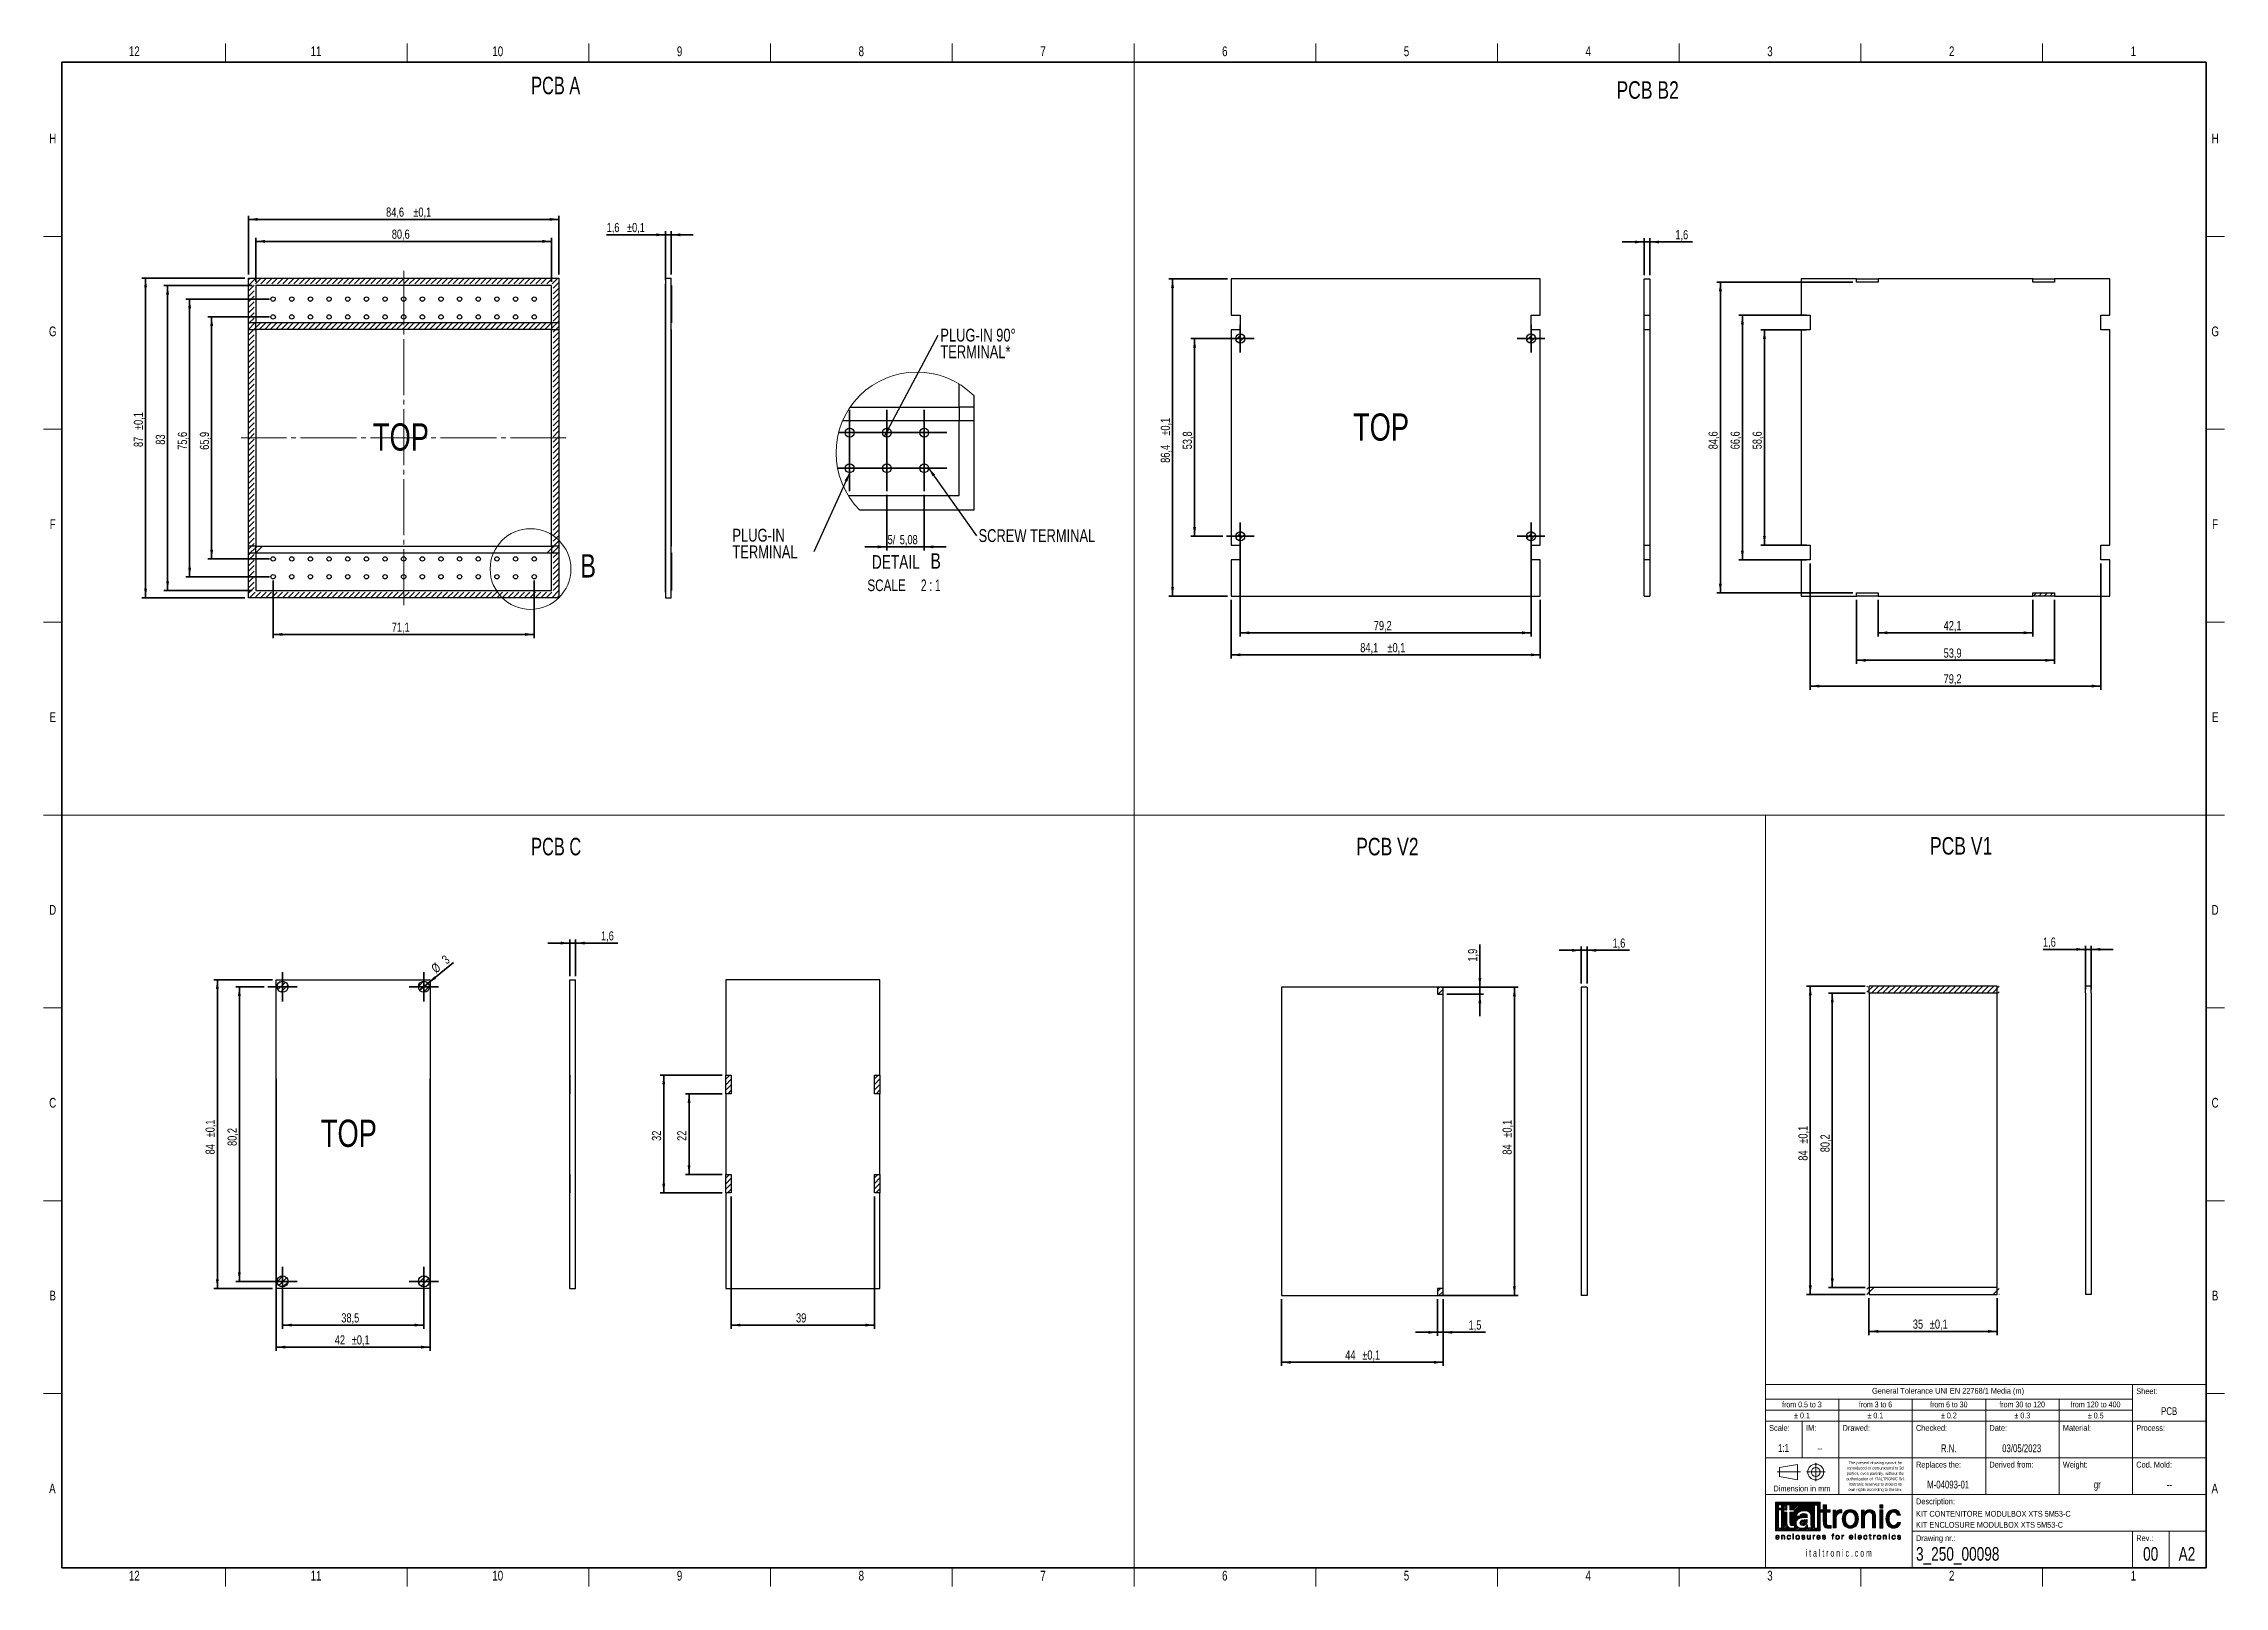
# Paper-space layout 'PCB' of a CAD drawing. Header units: millimetres. Extents: x 0 to 594, y 0 to 420.
import ezdxf

# ---------------------------------------------------------------- set-up
doc = ezdxf.new("R2010")
doc.units = ezdxf.units.MM
doc.linetypes.add('SLD-Centro', pattern=[19.05, 15.24, -1.27, 1.27, -1.27])
doc.linetypes.add('SLD-Solido', pattern=[0])
doc.layers.add('FORMAT', color=7, linetype='SLD-Solido', lineweight=35)
doc.styles.add('SLDTEXTSTYLE0', font='TXT', dxfattribs={"width": 0.75})
doc.styles.add('SLDTEXTSTYLE10', font='TXT', dxfattribs={"width": 0.65})
doc.styles.add('SLDTEXTSTYLE2', font='TXT', dxfattribs={"width": 0.791139})
doc.styles.add('SLDTEXTSTYLE3', font='TXT', dxfattribs={"width": 0.723953})
doc.styles.add('SLDTEXTSTYLE4', font='TXT', dxfattribs={"width": 0.732911})
doc.styles.add('SLDTEXTSTYLE5', font='TXT', dxfattribs={"width": 0.711738})
doc.styles.add('SLDTEXTSTYLE6', font='TXT', dxfattribs={"width": 0.718354})
doc.styles.add('SLDTEXTSTYLE7', font='TXT', dxfattribs={"width": 0.728752})
doc.styles.add('SLDTEXTSTYLE8', font='TXT', dxfattribs={"width": 0.567515})
doc.styles.add('SLDTEXTSTYLE9', font='TXT', dxfattribs={"width": 0.7})
doc.dimstyles.new('SLDDIMSTYLE0', dxfattribs={"dimtxt": 2.5, "dimasz": 2.5, "dimexe": 0, "dimexo": 0.0625, "dimtad": 1, "dimdec": 1, "dimrnd": 1e-09, "dimzin": 12, "dimdsep": 46, "dimtxsty": 'SLDTEXTSTYLE0', "dimsah": 1, "dimcen": 0.09, "dimadec": 0, "dimazin": 3, "dimtfac": 1, "dimtdec": 1, "dimtofl": 0, "dimtmove": 0, "dimatfit": 3, "dimfxl": 1, "dimfrac": 2, "dimtolj": 1, "dimtzin": 12, "dimarcsym": 0})
doc.dimstyles.new('SLDDIMSTYLE1', dxfattribs={"dimtxt": 2.5, "dimasz": 2.5, "dimexe": 0, "dimexo": 0.0625, "dimtad": 1, "dimdec": 1, "dimrnd": 1e-09, "dimzin": 12, "dimdsep": 46, "dimtxsty": 'SLDTEXTSTYLE0', "dimsah": 1, "dimcen": 0.09, "dimadec": 0, "dimazin": 3, "dimtfac": 1, "dimtdec": 1, "dimtmove": 0, "dimatfit": 0, "dimfxl": 1, "dimfrac": 2, "dimtolj": 1, "dimtzin": 12, "dimarcsym": 0})
doc.dimstyles.new('SLDDIMSTYLE2', dxfattribs={"dimtxt": 0.18, "dimasz": 2.5, "dimexe": 0, "dimexo": 0.0625, "dimgap": 0, "dimtad": 0, "dimtih": 1, "dimtoh": 1, "dimdec": 0, "dimrnd": 1e-09, "dimzin": 0, "dimdsep": 46, "dimtxsty": 'Standard', "dimsah": 1, "dimcen": 0.09, "dimadec": 0, "dimazin": 0, "dimtfac": 2.5, "dimtdec": 0, "dimtofl": 0, "dimtmove": 0, "dimatfit": 3, "dimfxl": 1, "dimfrac": 2, "dimtolj": 1, "dimtzin": 0, "dimarcsym": 0})
doc.dimstyles.new('SLDDIMSTYLE3', dxfattribs={"dimtxt": 2.5, "dimasz": 2.5, "dimexe": 0, "dimexo": 0.0625, "dimtad": 1, "dimdec": 1, "dimrnd": 1e-09, "dimzin": 12, "dimdsep": 46, "dimtxsty": 'SLDTEXTSTYLE0', "dimsah": 1, "dimcen": 0.09, "dimadec": 0, "dimazin": 3, "dimtol": 1, "dimtp": 0.1, "dimtm": 0.1, "dimtfac": 1, "dimtdec": 1, "dimtofl": 0, "dimtmove": 0, "dimatfit": 3, "dimfxl": 1, "dimfrac": 2, "dimtolj": 1, "dimarcsym": 0})
doc.dimstyles.new('SLDDIMSTYLE4', dxfattribs={"dimtxt": 2.5, "dimasz": 2.5, "dimexe": 0, "dimexo": 0.0625, "dimtad": 1, "dimdec": 1, "dimrnd": 1e-09, "dimzin": 12, "dimdsep": 46, "dimtxsty": 'SLDTEXTSTYLE0', "dimblk1": 'NONE', "dimsah": 1, "dimcen": 0, "dimadec": 0, "dimazin": 3, "dimtfac": 1, "dimtdec": 1, "dimtmove": 0, "dimatfit": 3, "dimldrblk": 'NONE', "dimfxl": 1, "dimfrac": 2, "dimtolj": 1, "dimtzin": 12, "dimarcsym": 0})
doc.dimstyles.new('SLDDIMSTYLE5', dxfattribs={"dimtxt": 2.5, "dimasz": 2.5, "dimexe": 0, "dimexo": 0.0625, "dimtad": 1, "dimdec": 1, "dimrnd": 1e-09, "dimzin": 12, "dimdsep": 46, "dimtxsty": 'SLDTEXTSTYLE0', "dimsah": 1, "dimcen": 0.09, "dimadec": 0, "dimazin": 3, "dimtol": 1, "dimtp": 0.1, "dimtm": 0.1, "dimtfac": 1, "dimtdec": 1, "dimtmove": 0, "dimatfit": 0, "dimfxl": 1, "dimfrac": 2, "dimtolj": 1, "dimarcsym": 0})
doc.dimstyles.new('SLDDIMSTYLE6', dxfattribs={"dimtxt": 2.5, "dimasz": 2.5, "dimexe": 0, "dimexo": 0.0625, "dimtad": 1, "dimlfac": 0.5, "dimrnd": 1e-09, "dimzin": 12, "dimdsep": 46, "dimtxsty": 'SLDTEXTSTYLE0', "dimsah": 1, "dimcen": 0.09, "dimadec": 0, "dimazin": 3, "dimtfac": 1, "dimtmove": 0, "dimatfit": 0, "dimfxl": 1, "dimfrac": 2, "dimtolj": 1, "dimtzin": 12, "dimarcsym": 0})

psp = doc.layouts.new('PCB')

# ---------------------------------------------------------------- texts
at = {"color": 7, "linetype": 'Continuous', "lineweight": 0, "attachment_point": 2, "style": 'SLDTEXTSTYLE0'}
for s, insert, char_height in [('12', (24.697, 419.237), 2.6458), ('11', (74.197, 419.237), 2.6458), ('10', (123.697, 419.237), 2.6458), ('9', (173.223, 419.237), 2.646), ('8', (222.723, 419.237), 2.646), ('7', (272.223, 419.237), 2.646), ('6', (321.723, 419.237), 2.646), ('5', (371.223, 419.237), 2.646), ('4', (420.723, 419.237), 2.646), ('3', (470.223, 419.237), 2.646), ('2', (519.723, 419.237), 2.646), ('1', (569.223, 419.237), 2.646), ('H', (2.494, 395.487), 2.646), ('H', (591.494, 395.487), 2.646), ('G', (2.491, 342.987), 2.646), ('G', (591.491, 342.987), 2.646), ('F', (2.472, 290.487), 2.646), ('F', (591.472, 290.487), 2.646), ('E', (2.505, 237.987), 2.646), ('E', (591.505, 237.987), 2.646), ('D', (2.468, 185.487), 2.646), ('D', (591.468, 185.487), 2.646), ('C', (2.472, 132.987), 2.646), ('C', (591.472, 132.987), 2.646), ('B', (2.48, 80.487), 2.646), ('B', (591.48, 80.487), 2.646), ('A', (2.393, 27.987), 2.646), ('A', (591.393, 27.987), 2.646), ('12', (24.697, 4.237), 2.6458), ('11', (74.197, 4.237), 2.6458), ('10', (123.697, 4.237), 2.6458), ('9', (173.223, 4.237), 2.646), ('8', (222.723, 4.237), 2.646), ('7', (272.223, 4.237), 2.646), ('6', (321.723, 4.237), 2.646), ('5', (371.223, 4.237), 2.646), ('4', (420.723, 4.237), 2.646), ('3', (470.223, 4.237), 2.646), ('2', (519.723, 4.237), 2.646), ('1', (569.223, 4.237), 2.646)]:
    psp.add_mtext(s, dxfattribs=dict(at, insert=insert, char_height=char_height))
at = {"color": 7, "linetype": 'SLD-Solido', "lineweight": 18, "insert": (146.193, 281.006), "char_height": 6.35, "attachment_point": 1, "style": 'SLDTEXTSTYLE0'}
psp.add_mtext('B', dxfattribs=at)
at = {"layer": 'FORMAT'}
for s, insert, char_height, attachment_point, style in [('PCB A', (132.794, 410.987), 4.7625, 1, 'SLDTEXTSTYLE9'), ('PCB B2', (428.418, 409.76), 4.7625, 1, 'SLDTEXTSTYLE0'), ('TOP', (89.683, 316.62), 7.4083, 1, 'SLDTEXTSTYLE0'), ('TOP', (356.646, 319.327), 7.4083, 1, 'SLDTEXTSTYLE0'), ('DETAIL', (232.124, 280.746), 3.7042, 2, 'SLDTEXTSTYLE0'), ('B', (242.984, 281.272), 4.233, 2, 'SLDTEXTSTYLE0'), ('SCALE', (229.6, 274.125), 3.175, 2, 'SLDTEXTSTYLE0'), ('2 : 1', (241.644, 274.125), 3.175, 2, 'SLDTEXTSTYLE10'), ('PCB C', (132.794, 203.787), 4.7625, 1, 'SLDTEXTSTYLE9'), ('PCB V2', (357.523, 203.787), 4.7625, 1, 'SLDTEXTSTYLE0'), ('PCB V1', (513.798, 203.977), 4.7625, 1, 'SLDTEXTSTYLE0'), ('TOP', (75.504, 127.054), 7.4083, 1, 'SLDTEXTSTYLE0'), ('General Tolerance UNI EN 22768/1 Media (m)', (518.726, 54.029), 1.5875, 2, 'SLDTEXTSTYLE2'), ('Sheet:', (570, 53.93), 1.5875, 1, 'SLDTEXTSTYLE2'), ('from 0.5 to 3', (478.923, 50.321), 1.5875, 2, 'SLDTEXTSTYLE3'), ('from 3 to 6', (498.961, 50.321), 1.5875, 2, 'SLDTEXTSTYLE5'), ('from 6 to 30', (518.944, 50.321), 1.5875, 2, 'SLDTEXTSTYLE6'), ('from 30 to 120', (538.91, 50.321), 1.5875, 2, 'SLDTEXTSTYLE7'), ('from 120 to 400', (558.893, 50.321), 1.5875, 2, 'SLDTEXTSTYLE4'), ('PCB', (578.954, 48.771), 2.1167, 2, 'SLDTEXTSTYLE0'), ('Scale:', (470, 43.93), 1.5875, 1, 'SLDTEXTSTYLE2'), ('± 0.1', (478.957, 47.311), 1.5875, 2, 'SLDTEXTSTYLE4'), ('IM:', (480.055, 43.93), 1.5875, 1, 'SLDTEXTSTYLE2'), ('Drawed:', (490, 43.93), 1.5875, 1, 'SLDTEXTSTYLE2'), ('± 0.1', (498.957, 47.311), 1.5875, 2, 'SLDTEXTSTYLE4'), ('Checked:', (510, 43.93), 1.5875, 1, 'SLDTEXTSTYLE2'), ('± 0.2', (518.957, 47.311), 1.5875, 2, 'SLDTEXTSTYLE4'), ('Date:', (530, 43.93), 1.5875, 1, 'SLDTEXTSTYLE2'), ('± 0.3', (538.957, 47.311), 1.5875, 2, 'SLDTEXTSTYLE4'), ('Material:', (550, 43.93), 1.5875, 1, 'SLDTEXTSTYLE2'), ('± 0.5', (558.957, 47.311), 1.5875, 2, 'SLDTEXTSTYLE4'), ('Process:', (570, 43.93), 1.5875, 1, 'SLDTEXTSTYLE2'), ('1:1', (473.905, 38.731), 2.1167, 2, 'SLDTEXTSTYLE0'), ('--', (483.818, 38.691), 2.1167, 2, 'SLDTEXTSTYLE0'), ('R.N.', (518.899, 38.646), 2.1167, 2, 'SLDTEXTSTYLE0'), ('03/05/2023', (538.785, 38.646), 2.1167, 2, 'SLDTEXTSTYLE0'), ('authorization of  ITALTRONIC Srl.', (498.961, 29.69), 0.79375, 2, 'SLDTEXTSTYLE2'), ('parties, even partially, without the', (498.929, 31.148), 0.79375, 2, 'SLDTEXTSTYLE2'), ('reproduced or comunicated to 3d', (498.929, 32.607), 0.79375, 2, 'SLDTEXTSTYLE2'), ('The present drawing cannot be', (498.917, 34.065), 0.79375, 2, 'SLDTEXTSTYLE2'), ('Replaces the:', (510, 33.93), 1.5875, 1, 'SLDTEXTSTYLE2'), ('Derived from:', (530, 33.93), 1.5875, 1, 'SLDTEXTSTYLE2'), ('Weight:', (550, 33.93), 1.5875, 1, 'SLDTEXTSTYLE2'), ('Cod. Mold:', (570, 33.93), 1.5875, 1, 'SLDTEXTSTYLE2'), ('Dimension in mm', (478.916, 27.43), 1.5875, 2, 'SLDTEXTSTYLE2'), ('own rights according to the law.', (498.915, 26.773), 0.79375, 2, 'SLDTEXTSTYLE2'), ('Italtronic reserves to protect its', (498.949, 28.232), 0.79375, 2, 'SLDTEXTSTYLE2'), ('Description:', (510, 23.93), 1.5875, 1, 'SLDTEXTSTYLE2'), ('M-04093-01', (518.766, 28.771), 2.1167, 2, 'SLDTEXTSTYLE0'), ('gr', (559.386, 28.771), 2.1167, 2, 'SLDTEXTSTYLE0'), ('--', (578.989, 28.771), 2.1167, 2, 'SLDTEXTSTYLE0'), ('KIT CONTENITORE MODULBOX XTS 5M53-C', (510, 20.547), 1.5875, 1, 'SLDTEXTSTYLE0'), ('KIT ENCLOSURE MODULBOX XTS 5M53-C', (510, 17.547), 1.5875, 1, 'SLDTEXTSTYLE0'), ('Drawing nr.:', (510, 13.93), 1.5875, 1, 'SLDTEXTSTYLE2'), ('Rev.:', (570, 13.93), 1.5875, 1, 'SLDTEXTSTYLE2'), ('i t a l t r o n i c . c o m', (488.964, 10.072), 2, 2, 'SLDTEXTSTYLE8'), ('3_250_00098', (510, 10.693), 3.70417, 1, 'SLDTEXTSTYLE0'), ('00', (573.925, 10.693), 3.7042, 2, 'SLDTEXTSTYLE0'), ('A2', (583.813, 10.693), 3.7042, 2, 'SLDTEXTSTYLE0')]:
    psp.add_mtext(s, dxfattribs=dict(at, insert=insert, char_height=char_height, attachment_point=attachment_point, style=style))

# ---------------------------------------------------------------- blocks, each defined once
blk = doc.blocks.new('SW_HATCH_0')
at = {"color": 0, "linetype": 'SLD-Solido', "lineweight": 25}
for p, q in [((0, 0), (-0.79, -0.79)), ((0.71, -0.78), (-0.42, -1.92))]:
    blk.add_line(p, q, dxfattribs=at)
blk = doc.blocks.new('SW_HATCH_1')
at = {"color": 0, "linetype": 'SLD-Solido', "lineweight": 25}
for p, q in [((0, 0), (-0.55, -0.55)), ((0.95, -0.54), (-0.42, -1.92))]:
    blk.add_line(p, q, dxfattribs=at)
blk = doc.blocks.new('_D_20')
at = {"layer": 'FORMAT'}
for p, q in [((380.71, 163.16), (401.62, 163.16)), ((400.62, 163.16), (400.62, 79.16)), ((380.71, 79.16), (401.62, 79.16))]:
    blk.add_line(p, q, dxfattribs=at)
for points in [[(400.62, 163.16), (400.22, 160.66), (401.02, 160.66)], [(400.62, 79.16), (401.02, 81.66), (400.22, 81.66)]]:
    blk.add_solid(points, dxfattribs=at)
at = {"layer": 'FORMAT', "char_height": 2.5, "attachment_point": 1, "rotation": 90, "style": 'SLDTEXTSTYLE0'}
for s, insert in [('±0,1', (397.39, 122.16)), ('84', (397.39, 117.53))]:
    blk.add_mtext(s, dxfattribs=dict(at, insert=insert))
blk = doc.blocks.new('_D_21')
at = {"layer": 'FORMAT'}
for p, q in [((337.21, 78.16), (337.21, 60)), ((381.21, 78.16), (381.21, 60)), ((337.21, 61), (381.21, 61))]:
    blk.add_line(p, q, dxfattribs=at)
for points in [[(337.21, 61), (339.71, 60.6), (339.71, 61.4)], [(381.21, 61), (378.71, 61.4), (378.71, 60.6)]]:
    blk.add_solid(points, dxfattribs=at)
at = {"layer": 'FORMAT', "char_height": 2.5, "attachment_point": 1, "style": 'SLDTEXTSTYLE0'}
for s, insert in [('44', (354.54, 64.23)), ('±0,1', (359.18, 64.23))]:
    blk.add_mtext(s, dxfattribs=dict(at, insert=insert))
blk = doc.blocks.new('_D_22')
at = {"layer": 'FORMAT'}
for p, q in [((391.21, 163.16), (391.21, 174.7)), ((382.21, 163.16), (392.21, 163.16)), ((382.21, 161.24), (392.21, 161.24)), ((391.21, 161.24), (391.21, 163.16)), ((391.21, 161.24), (391.21, 155.24))]:
    blk.add_line(p, q, dxfattribs=at)
for points in [[(391.21, 163.16), (391.61, 165.66), (390.81, 165.66)], [(391.21, 161.24), (390.81, 158.74), (391.61, 158.74)]]:
    blk.add_solid(points, dxfattribs=at)
at = {"layer": 'FORMAT', "insert": (387.98, 170.09), "char_height": 2.5, "attachment_point": 1, "rotation": 90, "style": 'SLDTEXTSTYLE0'}
blk.add_mtext('1,9', dxfattribs=at)
blk = doc.blocks.new('_D_23')
at = {"layer": 'FORMAT'}
for p, q in [((379.71, 78.16), (379.71, 68.16)), ((381.21, 78.16), (381.21, 68.16)), ((379.71, 69.16), (373.71, 69.16)), ((379.71, 69.16), (381.21, 69.16)), ((381.21, 69.16), (392.75, 69.16))]:
    blk.add_line(p, q, dxfattribs=at)
for points in [[(379.71, 69.16), (377.21, 69.56), (377.21, 68.76)], [(381.21, 69.16), (383.71, 68.76), (383.71, 69.56)]]:
    blk.add_solid(points, dxfattribs=at)
at = {"layer": 'FORMAT', "insert": (388.13, 72.38), "char_height": 2.5, "attachment_point": 1, "style": 'SLDTEXTSTYLE0'}
blk.add_mtext('1,5', dxfattribs=at)
blk = doc.blocks.new('_D_24')
at = {"layer": 'FORMAT'}
for p, q in [((418.81, 173.16), (412.81, 173.16)), ((418.81, 164.16), (418.81, 174.16)), ((420.41, 173.16), (418.81, 173.16)), ((420.41, 164.16), (420.41, 174.16)), ((420.41, 173.16), (431.96, 173.16))]:
    blk.add_line(p, q, dxfattribs=at)
for points in [[(418.81, 173.16), (416.31, 173.56), (416.31, 172.76)], [(420.41, 173.16), (422.91, 172.76), (422.91, 173.56)]]:
    blk.add_solid(points, dxfattribs=at)
at = {"layer": 'FORMAT', "insert": (427.34, 176.38), "char_height": 2.5, "attachment_point": 1, "style": 'SLDTEXTSTYLE0'}
blk.add_mtext('1,6', dxfattribs=at)
blk = doc.blocks.new('SW_HATCH_2')
at = {"color": 0, "linetype": 'SLD-Solido', "lineweight": 25}
for p, q in [((0, 0), (-0.66, -0.66)), ((1.45, -0.05), (-0.61, -2.11)), ((2.11, -0.89), (0.22, -2.77))]:
    blk.add_line(p, q, dxfattribs=at)
blk = doc.blocks.new('SW_HATCH_3')
at = {"color": 0, "linetype": 'SLD-Solido', "lineweight": 25}
for p, q in [((0, 0), (-1.39, -1.39)), ((1.44, -1.55), (0, -2.99))]:
    blk.add_line(p, q, dxfattribs=at)
blk = doc.blocks.new('SW_HATCH_4')
at = {"color": 0, "linetype": 'SLD-Solido', "lineweight": 25}
for p, q in [((0, 0), (-1.88, -1.88)), ((0.84, -0.66), (-1.22, -2.72)), ((0.89, -2.11), (0.22, -2.77))]:
    blk.add_line(p, q, dxfattribs=at)
blk = doc.blocks.new('SW_HATCH_5')
at = {"color": 0, "linetype": 'SLD-Solido', "lineweight": 25}
for p, q in [((0, 0), (-1.6, -1.6)), ((1.01, -0.49), (-1.11, -2.61)), ((1.39, -1.6), (0, -2.99))]:
    blk.add_line(p, q, dxfattribs=at)
blk = doc.blocks.new('_D_25')
at = {"layer": 'FORMAT'}
for p, q in [((65.07, 82.03), (65.07, 70.13)), ((103.57, 82.03), (103.57, 70.13)), ((103.57, 71.13), (65.07, 71.13))]:
    blk.add_line(p, q, dxfattribs=at)
for points in [[(65.07, 71.13), (67.57, 70.73), (67.57, 71.53)], [(103.57, 71.13), (101.07, 71.53), (101.07, 70.73)]]:
    blk.add_solid(points, dxfattribs=at)
at = {"layer": 'FORMAT', "insert": (81.09, 74.35), "char_height": 2.5, "attachment_point": 1, "style": 'SLDTEXTSTYLE0'}
blk.add_mtext('38,5', dxfattribs=at)
blk = doc.blocks.new('_D_26')
at = {"layer": 'FORMAT'}
for p, q in [((63.32, 138.13), (63.32, 64.13)), ((105.32, 138.13), (105.32, 64.13)), ((63.32, 65.13), (105.32, 65.13))]:
    blk.add_line(p, q, dxfattribs=at)
for points in [[(63.32, 65.13), (65.82, 64.73), (65.82, 65.53)], [(105.32, 65.13), (102.82, 65.53), (102.82, 64.73)]]:
    blk.add_solid(points, dxfattribs=at)
at = {"layer": 'FORMAT', "char_height": 2.5, "attachment_point": 1, "style": 'SLDTEXTSTYLE0'}
for s, insert in [('42', (79.31, 68.35)), ('±0,1', (83.94, 68.35))]:
    blk.add_mtext(s, dxfattribs=dict(at, insert=insert))
blk = doc.blocks.new('_D_27')
at = {"layer": 'FORMAT'}
for p, q in [((62.32, 165.13), (46.32, 165.13)), ((47.32, 81.13), (47.32, 165.13)), ((62.32, 81.13), (46.32, 81.13))]:
    blk.add_line(p, q, dxfattribs=at)
for points in [[(47.32, 165.13), (46.92, 162.63), (47.72, 162.63)], [(47.32, 81.13), (47.72, 83.63), (46.92, 83.63)]]:
    blk.add_solid(points, dxfattribs=at)
at = {"layer": 'FORMAT', "char_height": 2.5, "attachment_point": 1, "rotation": 90, "style": 'SLDTEXTSTYLE0'}
for s, insert in [('±0,1', (44.1, 122.23)), ('84', (44.1, 117.6))]:
    blk.add_mtext(s, dxfattribs=dict(at, insert=insert))
blk = doc.blocks.new('_D_28')
at = {"layer": 'FORMAT'}
for q in [(111.65, 169.85), (102.41, 162.28)]:
    blk.add_line((104.73, 164.18), q, dxfattribs=at)
blk.add_solid([(104.73, 164.18), (106.92, 165.46), (106.41, 166.08)], dxfattribs=at)
at = {"layer": 'FORMAT', "char_height": 2.5, "attachment_point": 1, "rotation": 39.34766, "style": 'SLDTEXTSTYLE0'}
for s, insert in [('%%c', (105.3, 168.74)), ('3', (108.2, 171.16))]:
    blk.add_mtext(s, dxfattribs=dict(at, insert=insert))
blk = doc.blocks.new('_None')
blk = doc.blocks.new('_D_29')
at = {"layer": 'FORMAT'}
for p, q in [((60.07, 163.23), (52.32, 163.23)), ((53.32, 163.23), (53.32, 83.03)), ((64.07, 83.03), (52.32, 83.03))]:
    blk.add_line(p, q, dxfattribs=at)
for points in [[(53.32, 163.23), (52.92, 160.73), (53.72, 160.73)], [(53.32, 83.03), (53.72, 85.53), (52.92, 85.53)]]:
    blk.add_solid(points, dxfattribs=at)
at = {"layer": 'FORMAT', "insert": (50.1, 119.9), "char_height": 2.5, "attachment_point": 1, "rotation": 90, "style": 'SLDTEXTSTYLE0'}
blk.add_mtext('80,2', dxfattribs=at)
blk = doc.blocks.new('SW_CENTERMARKSYMBOL_0')
at = {"layer": 'FORMAT', "color": 0}
for p, q in [((-2.5, 0), (-4, 0)), ((0, 0), (-2.5, 0)), ((0, 2.5), (0, 4)), ((0, 0), (0, 2.5)), ((0, 0), (0, -2.5)), ((0, 0), (2.5, 0)), ((2.5, 0), (4, 0)), ((0, -2.5), (0, -4))]:
    blk.add_line(p, q, dxfattribs=at)
blk = doc.blocks.new('SW_CENTERMARKSYMBOL_1')
at = {"layer": 'FORMAT', "color": 0}
for p, q in [((-2.5, 0), (-4, 0)), ((0, 0), (-2.5, 0)), ((0, 2.5), (0, 4)), ((0, 0), (0, 2.5)), ((0, 0), (0, -2.5)), ((0, 0), (2.5, 0)), ((2.5, 0), (4, 0)), ((0, -2.5), (0, -4))]:
    blk.add_line(p, q, dxfattribs=at)
blk = doc.blocks.new('SW_CENTERMARKSYMBOL_2')
at = {"layer": 'FORMAT', "color": 0}
for p, q in [((-2.5, 0), (-4, 0)), ((0, 0), (-2.5, 0)), ((0, 2.5), (0, 4)), ((0, 0), (0, 2.5)), ((0, 0), (0, -2.5)), ((0, 0), (2.5, 0)), ((2.5, 0), (4, 0)), ((0, -2.5), (0, -4))]:
    blk.add_line(p, q, dxfattribs=at)
blk = doc.blocks.new('SW_CENTERMARKSYMBOL_3')
at = {"layer": 'FORMAT', "color": 0}
for p, q in [((-2.5, 0), (-4, 0)), ((0, 0), (-2.5, 0)), ((0, 2.5), (0, 4)), ((0, 0), (0, 2.5)), ((0, 0), (0, -2.5)), ((0, 0), (2.5, 0)), ((2.5, 0), (4, 0)), ((0, -2.5), (0, -4))]:
    blk.add_line(p, q, dxfattribs=at)
blk = doc.blocks.new('_D_30')
at = {"layer": 'FORMAT'}
for p, q in [((143.31, 175.13), (137.31, 175.13)), ((143.31, 166.13), (143.31, 176.13)), ((143.31, 175.13), (144.91, 175.13)), ((144.91, 166.13), (144.91, 176.13)), ((144.91, 175.13), (156.45, 175.13))]:
    blk.add_line(p, q, dxfattribs=at)
for points in [[(143.31, 175.13), (140.81, 175.53), (140.81, 174.73)], [(144.91, 175.13), (147.41, 174.73), (147.41, 175.53)]]:
    blk.add_solid(points, dxfattribs=at)
at = {"layer": 'FORMAT', "insert": (151.83, 178.35), "char_height": 2.5, "attachment_point": 1, "style": 'SLDTEXTSTYLE0'}
blk.add_mtext('1,6', dxfattribs=at)
blk = doc.blocks.new('SW_HATCH_6')
at = {"color": 0, "linetype": 'SLD-Solido', "lineweight": 25}
for p, q in [((0, 0), (-1.02, -1.02)), ((0.48, -1.02), (-1.02, -2.52)), ((0.48, -2.51), (-1.02, -4.01)), ((0.48, -4.01), (-0.51, -5))]:
    blk.add_line(p, q, dxfattribs=at)
blk = doc.blocks.new('SW_HATCH_7')
at = {"color": 0, "linetype": 'SLD-Solido', "lineweight": 25}
for p, q in [((0, 0), (-1.08, -1.08)), ((0.42, -1.08), (-1.08, -2.58)), ((0.42, -2.57), (-1.08, -4.07)), ((0.42, -4.07), (-0.51, -5))]:
    blk.add_line(p, q, dxfattribs=at)
blk = doc.blocks.new('SW_HATCH_8')
at = {"color": 0, "linetype": 'SLD-Solido', "lineweight": 25}
for p, q in [((0, 0), (-0.99, -0.99)), ((0.51, -0.99), (-0.99, -2.49)), ((0.51, -2.48), (-0.99, -3.98)), ((0.51, -3.98), (-0.51, -5))]:
    blk.add_line(p, q, dxfattribs=at)
blk = doc.blocks.new('SW_HATCH_9')
at = {"color": 0, "linetype": 'SLD-Solido', "lineweight": 25}
for p, q in [((0, 0), (-0.93, -0.93)), ((0.57, -0.93), (-0.93, -2.43)), ((0.57, -2.42), (-0.93, -3.92)), ((0.57, -3.92), (-0.51, -5))]:
    blk.add_line(p, q, dxfattribs=at)
blk = doc.blocks.new('_D_31')
at = {"layer": 'FORMAT'}
for p, q in [((184.8, 139.13), (167.91, 139.13)), ((168.91, 139.13), (168.91, 107.13)), ((184.8, 107.13), (167.91, 107.13))]:
    blk.add_line(p, q, dxfattribs=at)
for points in [[(168.91, 139.13), (168.51, 136.63), (169.31, 136.63)], [(168.91, 107.13), (169.31, 109.63), (168.51, 109.63)]]:
    blk.add_solid(points, dxfattribs=at)
at = {"layer": 'FORMAT', "insert": (165.69, 121.28), "char_height": 2.5, "attachment_point": 1, "rotation": 90, "style": 'SLDTEXTSTYLE0'}
blk.add_mtext('32', dxfattribs=at)
blk = doc.blocks.new('_D_32')
at = {"layer": 'FORMAT'}
for p, q in [((184.8, 134.13), (174.8, 134.13)), ((175.8, 134.13), (175.8, 112.13)), ((184.8, 112.13), (174.8, 112.13))]:
    blk.add_line(p, q, dxfattribs=at)
for points in [[(175.8, 134.13), (175.4, 131.63), (176.2, 131.63)], [(175.8, 112.13), (176.2, 114.63), (175.4, 114.63)]]:
    blk.add_solid(points, dxfattribs=at)
at = {"layer": 'FORMAT', "insert": (172.58, 121.28), "char_height": 2.5, "attachment_point": 1, "rotation": 90, "style": 'SLDTEXTSTYLE0'}
blk.add_mtext('22', dxfattribs=at)
blk = doc.blocks.new('_D_33')
at = {"layer": 'FORMAT'}
for p, q in [((187.3, 106.13), (187.3, 70.13)), ((226.3, 106.13), (226.3, 70.13)), ((187.3, 71.13), (226.3, 71.13))]:
    blk.add_line(p, q, dxfattribs=at)
for points in [[(187.3, 71.13), (189.8, 70.73), (189.8, 71.53)], [(226.3, 71.13), (223.8, 71.53), (223.8, 70.73)]]:
    blk.add_solid(points, dxfattribs=at)
at = {"layer": 'FORMAT', "insert": (204.95, 74.35), "char_height": 2.5, "attachment_point": 1, "style": 'SLDTEXTSTYLE0'}
blk.add_mtext('39', dxfattribs=at)
blk = doc.blocks.new('SW_HATCH_10')
at = {"color": 0, "linetype": 'SLD-Solido', "lineweight": 25}
for p, q in [((0, 0), (-0.16, -0.16)), ((1.5, 0), (-0.16, -1.65)), ((2.99, 0), (1.07, -1.92)), ((4.49, 0), (2.57, -1.92)), ((5.99, 0), (4.07, -1.92)), ((7.48, 0), (5.56, -1.92)), ((8.98, 0), (7.06, -1.92)), ((10.48, 0), (8.56, -1.92)), ((11.97, 0), (10.05, -1.92)), ((13.47, 0), (11.55, -1.92)), ((14.97, 0), (13.05, -1.92)), ((16.46, 0), (14.54, -1.92)), ((17.96, 0), (16.04, -1.92)), ((19.46, 0), (17.54, -1.92)), ((20.95, 0), (19.03, -1.92)), ((22.45, 0), (20.53, -1.92)), ((23.95, 0), (22.03, -1.92)), ((25.44, 0), (23.52, -1.92)), ((26.94, 0), (25.02, -1.92)), ((28.44, 0), (26.52, -1.92)), ((29.93, 0), (28.01, -1.92)), ((31.43, 0), (29.51, -1.92)), ((32.93, 0), (31.01, -1.92)), ((34.42, 0), (32.5, -1.92)), ((35.89, -0.03), (34, -1.92)), ((35.89, -1.52), (35.5, -1.92))]:
    blk.add_line(p, q, dxfattribs=at)
blk = doc.blocks.new('SW_HATCH_11')
at = {"color": 0, "linetype": 'SLD-Solido', "lineweight": 25}
for p, q in [((0, 0), (-0.4, -0.4)), ((1.5, 0), (-0.4, -1.89)), ((35.65, -0.27), (34, -1.92)), ((35.65, -1.76), (35.5, -1.92))]:
    blk.add_line(p, q, dxfattribs=at)
blk = doc.blocks.new('_D_34')
at = {"layer": 'FORMAT'}
for p, q in [((496.2, 161.5), (486.2, 161.5)), ((487.2, 161.5), (487.2, 81.34)), ((496.2, 81.34), (486.2, 81.34))]:
    blk.add_line(p, q, dxfattribs=at)
for points in [[(487.2, 161.5), (486.8, 159), (487.6, 159)], [(487.2, 81.34), (487.6, 83.84), (486.8, 83.84)]]:
    blk.add_solid(points, dxfattribs=at)
at = {"layer": 'FORMAT', "insert": (483.98, 118.19), "char_height": 2.5, "attachment_point": 1, "rotation": 90, "style": 'SLDTEXTSTYLE0'}
blk.add_mtext('80,2', dxfattribs=at)
blk = doc.blocks.new('_D_35')
at = {"layer": 'FORMAT'}
for p, q in [((496.2, 163.42), (480.2, 163.42)), ((481.2, 163.42), (481.2, 79.42)), ((496.2, 79.42), (480.2, 79.42))]:
    blk.add_line(p, q, dxfattribs=at)
for points in [[(481.2, 163.42), (480.8, 160.92), (481.6, 160.92)], [(481.2, 79.42), (481.6, 81.92), (480.8, 81.92)]]:
    blk.add_solid(points, dxfattribs=at)
at = {"layer": 'FORMAT', "char_height": 2.5, "attachment_point": 1, "rotation": 90, "style": 'SLDTEXTSTYLE0'}
for s, insert in [('±0,1', (477.98, 120.52)), ('84', (477.98, 115.89))]:
    blk.add_mtext(s, dxfattribs=dict(at, insert=insert))
blk = doc.blocks.new('_D_36')
at = {"layer": 'FORMAT'}
for p, q in [((497.2, 78.42), (497.2, 68.42)), ((532.15, 78.42), (532.15, 68.42)), ((532.15, 69.42), (497.2, 69.42))]:
    blk.add_line(p, q, dxfattribs=at)
for points in [[(497.2, 69.42), (499.7, 69.02), (499.7, 69.82)], [(532.15, 69.42), (529.65, 69.82), (529.65, 69.02)]]:
    blk.add_solid(points, dxfattribs=at)
at = {"layer": 'FORMAT', "char_height": 2.5, "attachment_point": 1, "style": 'SLDTEXTSTYLE0'}
for s, insert in [('35', (509.14, 72.64)), ('±0,1', (513.78, 72.64))]:
    blk.add_mtext(s, dxfattribs=dict(at, insert=insert))
blk = doc.blocks.new('_D_37')
at = {"layer": 'FORMAT'}
for p, q in [((556.14, 173.42), (544.6, 173.42)), ((556.14, 162.5), (556.14, 174.42)), ((557.74, 173.42), (556.14, 173.42)), ((557.74, 162.5), (557.74, 174.42)), ((557.74, 173.42), (563.74, 173.42))]:
    blk.add_line(p, q, dxfattribs=at)
for points in [[(556.14, 173.42), (553.64, 173.82), (553.64, 173.02)], [(557.74, 173.42), (560.24, 173.02), (560.24, 173.82)]]:
    blk.add_solid(points, dxfattribs=at)
at = {"layer": 'FORMAT', "insert": (544.6, 176.64), "char_height": 2.5, "attachment_point": 1, "style": 'SLDTEXTSTYLE0'}
blk.add_mtext('1,6', dxfattribs=at)
blk = doc.blocks.new('SW_HATCH_12')
at = {"color": 0, "linetype": 'SLD-Solido', "lineweight": 18}
for p, q in [((0, 0), (-1.66, -1.66)), ((0.71, -0.79), (-0.86, -2.36))]:
    blk.add_line(p, q, dxfattribs=at)
blk = doc.blocks.new('SW_HATCH_13')
at = {"color": 0, "linetype": 'SLD-Solido', "lineweight": 18}
for p, q in [((0, 0), (-1.6, -1.6)), ((0.77, -0.73), (-0.87, -2.36))]:
    blk.add_line(p, q, dxfattribs=at)
blk = doc.blocks.new('SW_HATCH_14')
at = {"color": 0, "linetype": 'SLD-Solido', "lineweight": 18}
for p, q in [((0, 0), (-1.57, -1.57)), ((0.79, -0.71), (-0.86, -2.36))]:
    blk.add_line(p, q, dxfattribs=at)
blk = doc.blocks.new('SW_HATCH_15')
at = {"color": 0, "linetype": 'SLD-Solido', "lineweight": 18}
for p, q in [((0, 0), (-1.63, -1.63)), ((0.73, -0.77), (-0.87, -2.36))]:
    blk.add_line(p, q, dxfattribs=at)
blk = doc.blocks.new('_D_38')
at = {"layer": 'FORMAT'}
for p, q in [((323.5, 268.6), (323.5, 252.6)), ((407.6, 268.6), (407.6, 252.6)), ((407.6, 253.6), (323.5, 253.6))]:
    blk.add_line(p, q, dxfattribs=at)
for points in [[(323.5, 253.6), (326, 253.2), (326, 254)], [(407.6, 253.6), (405.1, 254), (405.1, 253.2)]]:
    blk.add_solid(points, dxfattribs=at)
at = {"layer": 'FORMAT', "char_height": 2.5, "attachment_point": 1, "style": 'SLDTEXTSTYLE0'}
for s, insert in [('84,1', (358.63, 256.82)), ('±0,1', (366.04, 256.82))]:
    blk.add_mtext(s, dxfattribs=dict(at, insert=insert))
blk = doc.blocks.new('_D_39')
at = {"layer": 'FORMAT'}
for p, q in [((322.5, 356), (306.5, 356)), ((307.5, 356), (307.5, 269.6)), ((322.5, 269.6), (306.5, 269.6))]:
    blk.add_line(p, q, dxfattribs=at)
for points in [[(307.5, 356), (307.1, 353.5), (307.9, 353.5)], [(307.5, 269.6), (307.9, 272.1), (307.1, 272.1)]]:
    blk.add_solid(points, dxfattribs=at)
at = {"layer": 'FORMAT', "char_height": 2.5, "attachment_point": 1, "rotation": 90, "style": 'SLDTEXTSTYLE0'}
for s, insert in [('±0,1', (304.28, 313.28)), ('86,4', (304.28, 305.88))]:
    blk.add_mtext(s, dxfattribs=dict(at, insert=insert))
blk = doc.blocks.new('_D_40')
at = {"layer": 'FORMAT'}
for p, q in [((324.96, 339.71), (312.5, 339.71)), ((313.5, 339.71), (313.5, 285.88)), ((321.2, 285.88), (312.5, 285.88))]:
    blk.add_line(p, q, dxfattribs=at)
for points in [[(313.5, 339.71), (313.1, 337.21), (313.9, 337.21)], [(313.5, 285.88), (313.9, 288.38), (313.1, 288.38)]]:
    blk.add_solid(points, dxfattribs=at)
at = {"layer": 'FORMAT', "insert": (310.28, 309.56), "char_height": 2.5, "attachment_point": 1, "rotation": 90, "style": 'SLDTEXTSTYLE0'}
blk.add_mtext('53,8', dxfattribs=at)
blk = doc.blocks.new('_D_41')
at = {"layer": 'FORMAT'}
for p, q in [((325.96, 284.88), (325.96, 258.6)), ((405.15, 284.88), (405.15, 258.6)), ((405.15, 259.6), (325.96, 259.6))]:
    blk.add_line(p, q, dxfattribs=at)
for points in [[(325.96, 259.6), (328.46, 259.2), (328.46, 260)], [(405.15, 259.6), (402.65, 260), (402.65, 259.2)]]:
    blk.add_solid(points, dxfattribs=at)
at = {"layer": 'FORMAT', "insert": (362.32, 262.82), "char_height": 2.5, "attachment_point": 1, "style": 'SLDTEXTSTYLE0'}
blk.add_mtext('79,2', dxfattribs=at)
blk = doc.blocks.new('SW_CENTERMARKSYMBOL_4')
at = {"layer": 'FORMAT', "color": 0}
for p, q in [((-2.5, 0), (-3.76, 0)), ((0, 0), (-2.5, 0)), ((0, 2.5), (0, 3.76)), ((0, 0), (0, 2.5)), ((0, 0), (0, -2.5)), ((0, 0), (2.5, 0)), ((2.5, 0), (3.76, 0)), ((0, -2.5), (0, -3.76))]:
    blk.add_line(p, q, dxfattribs=at)
blk = doc.blocks.new('SW_CENTERMARKSYMBOL_5')
at = {"layer": 'FORMAT', "color": 0}
for p, q in [((-2.5, 0), (-3.76, 0)), ((0, 0), (-2.5, 0)), ((0, 2.5), (0, 3.76)), ((0, 0), (0, 2.5)), ((0, 0), (0, -2.5)), ((0, 0), (2.5, 0)), ((2.5, 0), (3.76, 0)), ((0, -2.5), (0, -3.76))]:
    blk.add_line(p, q, dxfattribs=at)
blk = doc.blocks.new('SW_CENTERMARKSYMBOL_6')
at = {"layer": 'FORMAT', "color": 0}
for p, q in [((-2.5, 0), (-3.76, 0)), ((0, 0), (-2.5, 0)), ((0, 2.5), (0, 3.76)), ((0, 0), (0, 2.5)), ((0, 0), (0, -2.5)), ((0, 0), (2.5, 0)), ((2.5, 0), (3.76, 0)), ((0, -2.5), (0, -3.76))]:
    blk.add_line(p, q, dxfattribs=at)
blk = doc.blocks.new('SW_CENTERMARKSYMBOL_7')
at = {"layer": 'FORMAT', "color": 0}
for p, q in [((-2.5, 0), (-3.76, 0)), ((0, 0), (-2.5, 0)), ((0, 2.5), (0, 3.76)), ((0, 0), (0, 2.5)), ((0, 0), (0, -2.5)), ((0, 0), (2.5, 0)), ((2.5, 0), (3.76, 0)), ((0, -2.5), (0, -3.76))]:
    blk.add_line(p, q, dxfattribs=at)
blk = doc.blocks.new('_D_42')
at = {"layer": 'FORMAT'}
for p, q in [((435.94, 366), (429.94, 366)), ((435.94, 357), (435.94, 367)), ((437.54, 366), (435.94, 366)), ((437.54, 357), (437.54, 367)), ((437.54, 366), (449.08, 366))]:
    blk.add_line(p, q, dxfattribs=at)
for points in [[(435.94, 366), (433.44, 366.4), (433.44, 365.6)], [(437.54, 366), (440.04, 365.6), (440.04, 366.4)]]:
    blk.add_solid(points, dxfattribs=at)
at = {"layer": 'FORMAT', "insert": (444.46, 369.22), "char_height": 2.5, "attachment_point": 1, "style": 'SLDTEXTSTYLE0'}
blk.add_mtext('1,6', dxfattribs=at)
blk = doc.blocks.new('SW_HATCH_16')
at = {"color": 0, "linetype": 'SLD-Solido', "lineweight": 18}
for p, q in [((0, 0), (-0.89, -0.89)), ((1.5, 0), (0.6, -0.89)), ((2.99, 0), (2.1, -0.89)), ((4.49, 0), (3.6, -0.89))]:
    blk.add_line(p, q, dxfattribs=at)
blk = doc.blocks.new('_D_43')
at = {"layer": 'FORMAT'}
for p, q in [((480.16, 346.09), (461.72, 346.09)), ((462.72, 346.09), (462.72, 279.5)), ((480.16, 279.5), (461.72, 279.5))]:
    blk.add_line(p, q, dxfattribs=at)
for points in [[(462.72, 346.09), (462.32, 343.59), (463.12, 343.59)], [(462.72, 279.5), (463.12, 282), (462.32, 282)]]:
    blk.add_solid(points, dxfattribs=at)
at = {"layer": 'FORMAT', "insert": (459.49, 309.56), "char_height": 2.5, "attachment_point": 1, "rotation": 90, "style": 'SLDTEXTSTYLE0'}
blk.add_mtext('66,6', dxfattribs=at)
blk = doc.blocks.new('_D_44')
at = {"layer": 'FORMAT'}
for p, q in [((493.82, 268.6), (493.82, 251.11)), ((547.72, 268.6), (547.72, 251.11)), ((547.72, 252.11), (493.82, 252.11))]:
    blk.add_line(p, q, dxfattribs=at)
for points in [[(493.82, 252.11), (496.32, 251.71), (496.32, 252.51)], [(547.72, 252.11), (545.22, 252.51), (545.22, 251.71)]]:
    blk.add_solid(points, dxfattribs=at)
at = {"layer": 'FORMAT', "insert": (517.53, 255.33), "char_height": 2.5, "attachment_point": 1, "style": 'SLDTEXTSTYLE0'}
blk.add_mtext('53,9', dxfattribs=at)
blk = doc.blocks.new('_D_45')
at = {"layer": 'FORMAT'}
for p, q in [((492.82, 355.1), (455.72, 355.1)), ((456.72, 270.49), (456.72, 355.1)), ((492.82, 270.49), (455.72, 270.49))]:
    blk.add_line(p, q, dxfattribs=at)
for points in [[(456.72, 355.1), (456.32, 352.6), (457.12, 352.6)], [(456.72, 270.49), (457.12, 272.99), (456.32, 272.99)]]:
    blk.add_solid(points, dxfattribs=at)
at = {"layer": 'FORMAT', "insert": (453.49, 309.56), "char_height": 2.5, "attachment_point": 1, "rotation": 90, "style": 'SLDTEXTSTYLE0'}
blk.add_mtext('84,6', dxfattribs=at)
blk = doc.blocks.new('_D_46')
at = {"layer": 'FORMAT'}
for p, q in [((481.16, 278.5), (481.16, 244.1)), ((560.37, 278.5), (560.37, 244.1)), ((560.37, 245.1), (481.16, 245.1))]:
    blk.add_line(p, q, dxfattribs=at)
for points in [[(481.16, 245.1), (483.66, 244.7), (483.66, 245.5)], [(560.37, 245.1), (557.87, 245.5), (557.87, 244.7)]]:
    blk.add_solid(points, dxfattribs=at)
at = {"layer": 'FORMAT', "insert": (517.53, 248.32), "char_height": 2.5, "attachment_point": 1, "style": 'SLDTEXTSTYLE0'}
blk.add_mtext('79,2', dxfattribs=at)
blk = doc.blocks.new('_D_47')
at = {"layer": 'FORMAT'}
for p, q in [((499.72, 268.6), (499.72, 258.6)), ((541.82, 268.6), (541.82, 258.6)), ((541.82, 259.6), (499.72, 259.6))]:
    blk.add_line(p, q, dxfattribs=at)
for points in [[(499.72, 259.6), (502.22, 259.2), (502.22, 260)], [(541.82, 259.6), (539.32, 260), (539.32, 259.2)]]:
    blk.add_solid(points, dxfattribs=at)
at = {"layer": 'FORMAT', "insert": (517.53, 262.82), "char_height": 2.5, "attachment_point": 1, "style": 'SLDTEXTSTYLE0'}
blk.add_mtext('42,1', dxfattribs=at)
blk = doc.blocks.new('_D_48')
at = {"layer": 'FORMAT'}
for p, q in [((480.16, 342.09), (467.72, 342.09)), ((468.72, 342.09), (468.72, 283.5)), ((480.16, 283.5), (467.72, 283.5))]:
    blk.add_line(p, q, dxfattribs=at)
for points in [[(468.72, 342.09), (468.32, 339.59), (469.12, 339.59)], [(468.72, 283.5), (469.12, 286), (468.32, 286)]]:
    blk.add_solid(points, dxfattribs=at)
at = {"layer": 'FORMAT', "insert": (465.49, 309.56), "char_height": 2.5, "attachment_point": 1, "rotation": 90, "style": 'SLDTEXTSTYLE0'}
blk.add_mtext('58,6', dxfattribs=at)
blk = doc.blocks.new('SW_HATCH_20')
at = {"color": 0, "linetype": 'SLD-Solido', "lineweight": 25}
for p, q in [((0, 0), (-0.49, -0.49)), ((1.5, 0), (-0.49, -1.98)), ((2.99, 0), (1.44, -1.55)), ((4.49, 0), (2.94, -1.55)), ((5.99, 0), (4.44, -1.55)), ((7.48, 0), (5.93, -1.55)), ((8.98, 0), (7.43, -1.55)), ((10.48, 0), (8.93, -1.55)), ((11.97, 0), (10.42, -1.55)), ((13.47, 0), (11.92, -1.55)), ((14.97, 0), (13.42, -1.55)), ((16.46, 0), (14.91, -1.55)), ((17.96, 0), (16.41, -1.55)), ((19.46, 0), (17.91, -1.55)), ((20.95, 0), (19.4, -1.55)), ((22.45, 0), (20.9, -1.55)), ((23.95, 0), (22.4, -1.55)), ((25.44, 0), (23.89, -1.55)), ((26.94, 0), (25.39, -1.55)), ((28.44, 0), (26.89, -1.55)), ((29.93, 0), (28.38, -1.55)), ((31.43, 0), (29.88, -1.55)), ((32.93, 0), (31.38, -1.55)), ((34.42, 0), (32.87, -1.55)), ((35.92, 0), (34.37, -1.55)), ((37.42, 0), (35.87, -1.55)), ((38.91, 0), (37.36, -1.55)), ((40.41, 0), (38.86, -1.55)), ((41.91, 0), (40.36, -1.55)), ((43.4, 0), (41.85, -1.55)), ((44.9, 0), (43.35, -1.55)), ((46.4, 0), (44.85, -1.55)), ((47.89, 0), (46.34, -1.55)), ((49.39, 0), (47.84, -1.55)), ((50.89, 0), (49.34, -1.55)), ((52.38, 0), (50.83, -1.55)), ((53.88, 0), (52.33, -1.55)), ((55.38, 0), (53.83, -1.55)), ((56.87, 0), (55.32, -1.55)), ((58.37, 0), (56.82, -1.55)), ((59.87, 0), (58.32, -1.55)), ((61.37, 0), (59.82, -1.55)), ((62.86, 0), (61.31, -1.55)), ((64.36, 0), (62.81, -1.55)), ((65.86, 0), (64.31, -1.55)), ((67.35, 0), (65.8, -1.55)), ((68.85, 0), (67.3, -1.55)), ((70.35, 0), (68.8, -1.55)), ((71.84, 0), (70.29, -1.55)), ((73.34, 0), (71.79, -1.55)), ((74.84, 0), (73.29, -1.55)), ((76.33, 0), (74.78, -1.55)), ((77.83, 0), (76.28, -1.55)), ((79.33, 0), (77.78, -1.55)), ((80.82, 0), (79.27, -1.55)), ((82.32, 0), (80.77, -1.55)), ((83.82, 0), (82.27, -1.55)), ((1.06, -1.93), (-0.49, -3.48)), ((1.06, -3.43), (-0.49, -4.98)), ((1.06, -4.92), (-0.49, -6.47)), ((84.11, -1.2), (82.56, -2.75)), ((84.11, -2.7), (82.56, -4.25)), ((84.11, -4.19), (82.56, -5.74)), ((84.11, -5.69), (82.56, -7.24)), ((1.06, -6.42), (-0.49, -7.97)), ((1.06, -7.92), (-0.49, -9.47)), ((1.06, -9.41), (-0.49, -10.96)), ((1.06, -10.91), (-0.23, -12.2)), ((84.11, -7.19), (82.56, -8.74)), ((84.11, -8.68), (82.56, -10.23)), ((84.11, -10.18), (82.56, -11.73)), ((84.11, -11.68), (83.59, -12.2))]:
    blk.add_line(p, q, dxfattribs=at)
blk = doc.blocks.new('SW_HATCH_21')
at = {"color": 0, "linetype": 'SLD-Solido', "lineweight": 25}
for p, q in [((0, 0), (-0.01, -0.01)), ((1.5, 0), (-0.01, -1.5)), ((2.99, 0), (1.19, -1.8)), ((4.49, 0), (2.69, -1.8)), ((5.99, 0), (4.19, -1.8)), ((7.48, 0), (5.68, -1.8)), ((8.98, 0), (7.18, -1.8)), ((10.48, 0), (8.68, -1.8)), ((11.97, 0), (10.17, -1.8)), ((13.47, 0), (11.67, -1.8)), ((14.97, 0), (13.17, -1.8)), ((16.46, 0), (14.66, -1.8)), ((17.96, 0), (16.16, -1.8)), ((19.46, 0), (17.66, -1.8)), ((20.95, 0), (19.15, -1.8)), ((22.45, 0), (20.65, -1.8)), ((23.95, 0), (22.15, -1.8)), ((25.44, 0), (23.64, -1.8)), ((26.94, 0), (25.14, -1.8)), ((28.44, 0), (26.64, -1.8)), ((29.93, 0), (28.13, -1.8)), ((31.43, 0), (29.63, -1.8)), ((32.93, 0), (31.13, -1.8)), ((34.42, 0), (32.62, -1.8)), ((35.92, 0), (34.12, -1.8)), ((37.42, 0), (35.62, -1.8)), ((38.91, 0), (37.11, -1.8)), ((40.41, 0), (38.61, -1.8)), ((41.91, 0), (40.11, -1.8)), ((43.4, 0), (41.6, -1.8)), ((44.9, 0), (43.1, -1.8)), ((46.4, 0), (44.6, -1.8)), ((47.89, 0), (46.09, -1.8)), ((49.39, 0), (47.59, -1.8)), ((50.89, 0), (49.09, -1.8)), ((52.38, 0), (50.58, -1.8)), ((53.88, 0), (52.08, -1.8)), ((55.38, 0), (53.58, -1.8)), ((56.87, 0), (55.07, -1.8)), ((58.37, 0), (56.57, -1.8)), ((59.87, 0), (58.07, -1.8)), ((61.37, 0), (59.57, -1.8)), ((62.86, 0), (61.06, -1.8)), ((64.36, 0), (62.56, -1.8)), ((65.86, 0), (64.06, -1.8)), ((67.35, 0), (65.55, -1.8)), ((68.85, 0), (67.05, -1.8)), ((70.35, 0), (68.55, -1.8)), ((71.84, 0), (70.04, -1.8)), ((73.34, 0), (71.54, -1.8)), ((74.84, 0), (73.04, -1.8)), ((76.33, 0), (74.53, -1.8)), ((77.83, 0), (76.03, -1.8)), ((79.33, 0), (77.53, -1.8)), ((80.82, 0), (79.02, -1.8)), ((81.09, -1.23), (80.52, -1.8))]:
    blk.add_line(p, q, dxfattribs=at)
blk = doc.blocks.new('SW_HATCH_22')
at = {"color": 0, "linetype": 'SLD-Solido', "lineweight": 25}
for p, q in [((0, 0), (-0.26, -0.26)), ((1.49, -0.01), (-0.26, -1.76)), ((1.49, -1.5), (1.19, -1.8))]:
    blk.add_line(p, q, dxfattribs=at)
blk = doc.blocks.new('SW_HATCH_23')
at = {"color": 0, "linetype": 'SLD-Solido', "lineweight": 25}
for p, q in [((0, 0), (-1.23, -1.23)), ((0.52, -0.97), (-0.3, -1.8))]:
    blk.add_line(p, q, dxfattribs=at)
blk = doc.blocks.new('SW_HATCH_24')
at = {"color": 0, "linetype": 'SLD-Solido', "lineweight": 25}
for p, q in [((0, 0), (-0.72, -0.72)), ((0.83, -0.67), (-0.72, -2.22)), ((0.83, -2.17), (-0.72, -3.72)), ((0.83, -3.66), (-0.72, -5.21)), ((0.83, -5.16), (-0.72, -6.71)), ((0.83, -6.66), (-0.72, -8.21)), ((0.83, -8.15), (-0.72, -9.7)), ((0.83, -9.65), (-0.72, -11.2)), ((0.83, -11.15), (-0.72, -12.7)), ((0.83, -12.64), (-0.72, -14.19)), ((0.83, -14.14), (-0.72, -15.69)), ((0.83, -15.64), (-0.72, -17.19)), ((0.83, -17.13), (-0.72, -18.68)), ((0.83, -18.63), (-0.72, -20.18)), ((0.83, -20.13), (-0.72, -21.68)), ((0.83, -21.62), (-0.72, -23.17)), ((0.83, -23.12), (-0.72, -24.67)), ((0.83, -24.62), (-0.72, -26.17)), ((0.83, -26.11), (-0.72, -27.66)), ((0.83, -27.61), (-0.72, -29.16)), ((0.83, -29.11), (-0.72, -30.66)), ((0.83, -30.6), (-0.72, -32.15)), ((0.83, -32.1), (-0.72, -33.65)), ((0.83, -33.6), (-0.72, -35.15)), ((0.83, -35.09), (-0.72, -36.64)), ((0.83, -36.59), (-0.72, -38.14)), ((0.83, -38.09), (-0.72, -39.64)), ((0.83, -39.58), (-0.72, -41.13)), ((0.83, -41.08), (-0.72, -42.63)), ((0.83, -42.58), (-0.72, -44.13)), ((0.83, -44.07), (-0.72, -45.62)), ((0.83, -45.57), (-0.72, -47.12)), ((0.83, -47.07), (-0.72, -48.62)), ((0.83, -48.57), (-0.72, -50.12)), ((0.83, -50.06), (-0.72, -51.61)), ((0.83, -51.56), (-0.72, -53.11)), ((0.83, -53.06), (-0.72, -54.61)), ((0.83, -54.55), (-0.72, -56.1)), ((0.83, -56.05), (-0.72, -57.6)), ((0.83, -57.55), (-0.63, -59))]:
    blk.add_line(p, q, dxfattribs=at)
blk = doc.blocks.new('SW_HATCH_25')
at = {"color": 0, "linetype": 'SLD-Solido', "lineweight": 25}
for p, q in [((0, 0), (-1.45, -1.45)), ((0.1, -1.4), (-1.45, -2.95)), ((0.1, -2.9), (-1.45, -4.45)), ((0.1, -4.39), (-1.45, -5.94)), ((0.1, -5.89), (-1.45, -7.44)), ((0.1, -7.39), (-1.45, -8.94)), ((0.1, -8.88), (-1.45, -10.43)), ((0.1, -10.38), (-1.45, -11.93)), ((0.1, -11.88), (-1.45, -13.43)), ((0.1, -13.38), (-1.45, -14.93)), ((0.1, -14.87), (-1.45, -16.42)), ((0.1, -16.37), (-1.45, -17.92)), ((0.1, -17.87), (-1.45, -19.42)), ((0.1, -19.36), (-1.45, -20.91)), ((0.1, -20.86), (-1.45, -22.41)), ((0.1, -22.36), (-1.45, -23.91)), ((0.1, -23.85), (-1.45, -25.4)), ((0.1, -25.35), (-1.45, -26.9)), ((0.1, -26.85), (-1.45, -28.4)), ((0.1, -28.34), (-1.45, -29.89)), ((0.1, -29.84), (-1.45, -31.39)), ((0.1, -31.34), (-1.45, -32.89)), ((0.1, -32.83), (-1.45, -34.38)), ((0.1, -34.33), (-1.45, -35.88)), ((0.1, -35.83), (-1.45, -37.38)), ((0.1, -37.32), (-1.45, -38.87)), ((0.1, -38.82), (-1.45, -40.37)), ((0.1, -40.32), (-1.45, -41.87)), ((0.1, -41.81), (-1.45, -43.36)), ((0.1, -43.31), (-1.45, -44.86)), ((0.1, -44.81), (-1.45, -46.36)), ((0.1, -46.3), (-1.45, -47.85)), ((0.1, -47.8), (-1.45, -49.35)), ((0.1, -49.3), (-1.45, -50.85)), ((0.1, -50.79), (-1.45, -52.34)), ((0.1, -52.29), (-1.45, -53.84)), ((0.1, -53.79), (-1.45, -55.34)), ((0.1, -55.28), (-1.45, -56.83)), ((0.1, -56.78), (-1.45, -58.33)), ((0.1, -58.28), (-0.63, -59))]:
    blk.add_line(p, q, dxfattribs=at)
blk = doc.blocks.new('SW_HATCH_26')
at = {"color": 0, "linetype": 'SLD-Solido', "lineweight": 25}
for p, q in [((0, 0), (-0.57, -0.57)), ((1.5, 0), (-0.3, -1.8)), ((80.53, -0.3), (79.02, -1.8)), ((80.53, -1.79), (80.52, -1.8))]:
    blk.add_line(p, q, dxfattribs=at)
blk = doc.blocks.new('SW_HATCH_27')
at = {"color": 0, "linetype": 'SLD-Solido', "lineweight": 25}
for p, q in [((0, 0), (-0.52, -0.52)), ((83.82, 0), (82.53, -1.29)), ((1.03, -0.47), (-0.52, -2.02)), ((1.03, -1.97), (-0.52, -3.52)), ((1.03, -3.46), (-0.52, -5.01)), ((1.03, -4.96), (-0.52, -6.51)), ((84.08, -1.24), (82.53, -2.79)), ((84.08, -2.73), (82.53, -4.28)), ((84.08, -4.23), (82.53, -5.78)), ((84.08, -5.73), (82.53, -7.28)), ((1.03, -6.46), (-0.52, -8.01)), ((1.03, -7.95), (-0.52, -9.5)), ((1.03, -9.45), (-0.52, -11)), ((1.32, -10.65), (-0.23, -12.2)), ((2.82, -10.65), (1.27, -12.2)), ((4.32, -10.65), (2.77, -12.2)), ((5.81, -10.65), (4.26, -12.2)), ((7.31, -10.65), (5.76, -12.2)), ((8.81, -10.65), (7.26, -12.2)), ((10.3, -10.65), (8.75, -12.2)), ((11.8, -10.65), (10.25, -12.2)), ((13.3, -10.65), (11.75, -12.2)), ((14.79, -10.65), (13.24, -12.2)), ((16.29, -10.65), (14.74, -12.2)), ((17.79, -10.65), (16.24, -12.2)), ((19.28, -10.65), (17.73, -12.2)), ((20.78, -10.65), (19.23, -12.2)), ((22.28, -10.65), (20.73, -12.2)), ((23.77, -10.65), (22.22, -12.2)), ((25.27, -10.65), (23.72, -12.2)), ((26.77, -10.65), (25.22, -12.2)), ((28.26, -10.65), (26.71, -12.2)), ((29.76, -10.65), (28.21, -12.2)), ((31.26, -10.65), (29.71, -12.2)), ((32.75, -10.65), (31.2, -12.2)), ((34.25, -10.65), (32.7, -12.2)), ((35.75, -10.65), (34.2, -12.2)), ((37.24, -10.65), (35.69, -12.2)), ((38.74, -10.65), (37.19, -12.2)), ((40.24, -10.65), (38.69, -12.2)), ((41.73, -10.65), (40.18, -12.2)), ((43.23, -10.65), (41.68, -12.2)), ((44.73, -10.65), (43.18, -12.2)), ((46.22, -10.65), (44.67, -12.2)), ((47.72, -10.65), (46.17, -12.2)), ((49.22, -10.65), (47.67, -12.2)), ((50.72, -10.65), (49.17, -12.2)), ((52.21, -10.65), (50.66, -12.2)), ((53.71, -10.65), (52.16, -12.2)), ((55.21, -10.65), (53.66, -12.2)), ((56.7, -10.65), (55.15, -12.2)), ((58.2, -10.65), (56.65, -12.2)), ((59.7, -10.65), (58.15, -12.2)), ((61.19, -10.65), (59.64, -12.2)), ((62.69, -10.65), (61.14, -12.2)), ((64.19, -10.65), (62.64, -12.2)), ((65.68, -10.65), (64.13, -12.2)), ((67.18, -10.65), (65.63, -12.2)), ((68.68, -10.65), (67.13, -12.2)), ((70.17, -10.65), (68.62, -12.2)), ((71.67, -10.65), (70.12, -12.2)), ((73.17, -10.65), (71.62, -12.2)), ((74.66, -10.65), (73.11, -12.2)), ((76.16, -10.65), (74.61, -12.2)), ((77.66, -10.65), (76.11, -12.2)), ((79.15, -10.65), (77.6, -12.2)), ((80.65, -10.65), (79.1, -12.2)), ((82.15, -10.65), (80.6, -12.2)), ((84.08, -10.22), (82.09, -12.2)), ((84.08, -7.22), (82.53, -8.77)), ((84.08, -8.72), (82.53, -10.27)), ((84.08, -11.71), (83.59, -12.2))]:
    blk.add_line(p, q, dxfattribs=at)
blk = doc.blocks.new('SW_HATCH_28')
at = {"color": 0, "linetype": 'SLD-Solido', "lineweight": 25}
for p, q in [((0, 0), (-0.3, -0.3)), ((1.45, -0.04), (-0.3, -1.79)), ((1.45, -1.54), (1.19, -1.8))]:
    blk.add_line(p, q, dxfattribs=at)
blk = doc.blocks.new('SW_HATCH_29')
at = {"color": 0, "linetype": 'SLD-Solido', "lineweight": 25}
for p, q in [((0, 0), (-0.83, -0.83)), ((0.92, -0.57), (-0.3, -1.8))]:
    blk.add_line(p, q, dxfattribs=at)
blk = doc.blocks.new('_D_49')
at = {"layer": 'FORMAT'}
for p, q in [((54.77, 356.16), (26.77, 356.16)), ((27.77, 269.16), (27.77, 356.16)), ((54.77, 269.16), (26.77, 269.16))]:
    blk.add_line(p, q, dxfattribs=at)
for points in [[(27.77, 356.16), (27.37, 353.66), (28.17, 353.66)], [(27.77, 269.16), (28.17, 271.66), (27.37, 271.66)]]:
    blk.add_solid(points, dxfattribs=at)
at = {"layer": 'FORMAT', "char_height": 2.5, "attachment_point": 1, "rotation": 90, "style": 'SLDTEXTSTYLE0'}
for s, insert in [('±0,1', (24.55, 314.81)), ('87', (24.55, 310.18))]:
    blk.add_mtext(s, dxfattribs=dict(at, insert=insert))
blk = doc.blocks.new('_D_50')
at = {"layer": 'FORMAT'}
for p, q in [((55.77, 357.16), (55.77, 373.16)), ((55.77, 372.16), (140.37, 372.16)), ((140.37, 357.16), (140.37, 373.16))]:
    blk.add_line(p, q, dxfattribs=at)
for points in [[(55.77, 372.16), (58.27, 371.76), (58.27, 372.56)], [(140.37, 372.16), (137.87, 372.56), (137.87, 371.76)]]:
    blk.add_solid(points, dxfattribs=at)
at = {"layer": 'FORMAT', "char_height": 2.5, "attachment_point": 1, "style": 'SLDTEXTSTYLE0'}
for s, insert in [('84,6', (93.29, 375.38)), ('±0,1', (100.7, 375.38))]:
    blk.add_mtext(s, dxfattribs=dict(at, insert=insert))
blk = doc.blocks.new('_D_51')
at = {"layer": 'FORMAT'}
for p, q in [((61.51, 350.46), (38.77, 350.46)), ((39.77, 350.46), (39.77, 274.86)), ((61.51, 274.86), (38.77, 274.86))]:
    blk.add_line(p, q, dxfattribs=at)
for points in [[(39.77, 350.46), (39.37, 347.96), (40.17, 347.96)], [(39.77, 274.86), (40.17, 277.36), (39.37, 277.36)]]:
    blk.add_solid(points, dxfattribs=at)
at = {"layer": 'FORMAT', "insert": (36.55, 309.42), "char_height": 2.5, "attachment_point": 1, "rotation": 90, "style": 'SLDTEXTSTYLE0'}
blk.add_mtext('75,6', dxfattribs=at)
blk = doc.blocks.new('_D_52')
at = {"layer": 'FORMAT'}
for p, q in [((61.51, 345.61), (44.77, 345.61)), ((45.77, 279.71), (45.77, 345.61)), ((61.51, 279.71), (44.77, 279.71))]:
    blk.add_line(p, q, dxfattribs=at)
for points in [[(45.77, 345.61), (45.37, 343.11), (46.17, 343.11)], [(45.77, 279.71), (46.17, 282.21), (45.37, 282.21)]]:
    blk.add_solid(points, dxfattribs=at)
at = {"layer": 'FORMAT', "insert": (42.55, 309.42), "char_height": 2.5, "attachment_point": 1, "rotation": 90, "style": 'SLDTEXTSTYLE0'}
blk.add_mtext('65,9', dxfattribs=at)
blk = doc.blocks.new('_D_53')
at = {"layer": 'FORMAT'}
for p, q in [((62.51, 273.86), (62.51, 258.16)), ((133.63, 273.86), (133.63, 258.16)), ((133.63, 259.16), (62.51, 259.16))]:
    blk.add_line(p, q, dxfattribs=at)
for points in [[(62.51, 259.16), (65.01, 258.76), (65.01, 259.56)], [(133.63, 259.16), (131.13, 259.56), (131.13, 258.76)]]:
    blk.add_solid(points, dxfattribs=at)
at = {"layer": 'FORMAT', "insert": (94.84, 262.38), "char_height": 2.5, "attachment_point": 1, "style": 'SLDTEXTSTYLE0'}
blk.add_mtext('71,1', dxfattribs=at)
blk = doc.blocks.new('_D_54')
at = {"layer": 'FORMAT'}
for p, q in [((57.77, 355.16), (57.77, 367.16)), ((138.37, 366.16), (57.77, 366.16)), ((138.37, 355.16), (138.37, 367.16))]:
    blk.add_line(p, q, dxfattribs=at)
for points in [[(57.77, 366.16), (60.27, 365.76), (60.27, 366.56)], [(138.37, 366.16), (135.87, 366.56), (135.87, 365.76)]]:
    blk.add_solid(points, dxfattribs=at)
at = {"layer": 'FORMAT', "insert": (94.84, 369.38), "char_height": 2.5, "attachment_point": 1, "style": 'SLDTEXTSTYLE0'}
blk.add_mtext('80,6', dxfattribs=at)
blk = doc.blocks.new('_D_55')
at = {"layer": 'FORMAT'}
for p, q in [((56.77, 354.16), (32.77, 354.16)), ((33.77, 354.16), (33.77, 271.16)), ((56.77, 271.16), (32.77, 271.16))]:
    blk.add_line(p, q, dxfattribs=at)
for points in [[(33.77, 354.16), (33.37, 351.66), (34.17, 351.66)], [(33.77, 271.16), (34.17, 273.66), (33.37, 273.66)]]:
    blk.add_solid(points, dxfattribs=at)
at = {"layer": 'FORMAT', "insert": (30.55, 310.81), "char_height": 2.5, "attachment_point": 1, "rotation": 90, "style": 'SLDTEXTSTYLE0'}
blk.add_mtext('83', dxfattribs=at)
blk = doc.blocks.new('_D_56')
at = {"layer": 'FORMAT'}
for p, q in [((169.35, 355.61), (169.35, 368.96)), ((170.94, 357.16), (170.94, 368.96)), ((169.35, 367.96), (153.36, 367.96)), ((169.35, 367.96), (170.94, 367.96)), ((170.94, 367.96), (176.94, 367.96))]:
    blk.add_line(p, q, dxfattribs=at)
for points in [[(169.35, 367.96), (166.85, 368.36), (166.85, 367.56)], [(170.94, 367.96), (173.44, 367.56), (173.44, 368.36)]]:
    blk.add_solid(points, dxfattribs=at)
at = {"layer": 'FORMAT', "char_height": 2.5, "attachment_point": 1, "style": 'SLDTEXTSTYLE0'}
for s, insert in [('1,6', (153.36, 371.19)), ('±0,1', (158.91, 371.19))]:
    blk.add_mtext(s, dxfattribs=dict(at, insert=insert))
blk = doc.blocks.new('_D_57')
at = {"layer": 'FORMAT'}
for p, q in [((229.7, 297.2), (229.7, 282)), ((239.86, 297.2), (239.86, 282)), ((229.7, 283), (223.7, 283)), ((239.86, 283), (229.7, 283)), ((239.86, 283), (245.86, 283))]:
    blk.add_line(p, q, dxfattribs=at)
for points in [[(229.7, 283), (227.2, 283.4), (227.2, 282.6)], [(239.86, 283), (242.36, 282.6), (242.36, 283.4)]]:
    blk.add_solid(points, dxfattribs=at)
at = {"layer": 'FORMAT', "char_height": 2.5, "attachment_point": 1, "style": 'SLDTEXTSTYLE0'}
for s, insert in [('5/', (229.9, 286.22)), ('5,08', (233.2, 286.22))]:
    blk.add_mtext(s, dxfattribs=dict(at, insert=insert))
blk = doc.blocks.new('SW_NOTE_0_9')
at = {"layer": 'FORMAT', "color": 0, "char_height": 3.5, "attachment_point": 1, "style": 'SLDTEXTSTYLE0'}
for s, insert in [('PLUG-IN 90°', (0.61, 1.81)), ('TERMINAL*', (0.61, -2.72))]:
    blk.add_mtext(s, dxfattribs=dict(at, insert=insert))
blk = doc.blocks.new('SW_NOTE_0_10')
at = {"layer": 'FORMAT', "color": 0, "char_height": 3.5, "attachment_point": 1, "style": 'SLDTEXTSTYLE0'}
for s, insert in [('PLUG-IN', (-22.21, 6.28)), ('TERMINAL', (-22.21, 1.75))]:
    blk.add_mtext(s, dxfattribs=dict(at, insert=insert))
blk = doc.blocks.new('SW_NOTE_0_11')
at = {"layer": 'FORMAT', "color": 0, "insert": (0.55, 1.77), "char_height": 3.5, "attachment_point": 1, "style": 'SLDTEXTSTYLE0'}
blk.add_mtext('SCREW TERMINAL', dxfattribs=at)
blk = doc.blocks.new('SW_CENTERMARKSYMBOL_8')
at = {"layer": 'FORMAT', "color": 0}
for p, q in [((0, 5), (0, 6.2)), ((-5, 0), (-6.2, 0)), ((0, 0), (-5, 0)), ((0, 0), (0, 5)), ((0, 0), (0, -5)), ((0, 0), (5, 0)), ((5, 0), (6.2, 0)), ((0, -5), (0, -6.2))]:
    blk.add_line(p, q, dxfattribs=at)
blk = doc.blocks.new('SW_CENTERMARKSYMBOL_9')
at = {"layer": 'FORMAT', "color": 0}
for p, q in [((0, 5), (0, 6.2)), ((-5, 0), (-6.2, 0)), ((0, 0), (-5, 0)), ((0, 0), (0, 5)), ((0, 0), (0, -5)), ((0, 0), (5, 0)), ((5, 0), (6.2, 0)), ((0, -5), (0, -6.2))]:
    blk.add_line(p, q, dxfattribs=at)
blk = doc.blocks.new('SW_CENTERMARKSYMBOL_10')
at = {"layer": 'FORMAT', "color": 0}
for p, q in [((0, 5), (0, 6.2)), ((0, 0), (-3.01, 0)), ((0, 0), (0, 5)), ((0, 0), (0, -5)), ((0, 0), (5, 0)), ((5, 0), (6.2, 0)), ((0, -5), (0, -6.2))]:
    blk.add_line(p, q, dxfattribs=at)
blk = doc.blocks.new('SW_CENTERMARKSYMBOL_11')
at = {"layer": 'FORMAT', "color": 0}
for p, q in [((0, 5), (0, 6.2)), ((0, 0), (-3.31, 0)), ((0, 0), (0, 5)), ((0, 0), (0, -5)), ((0, 0), (5, 0)), ((5, 0), (6.2, 0)), ((0, -5), (0, -6.2))]:
    blk.add_line(p, q, dxfattribs=at)
blk = doc.blocks.new('SW_CENTERMARKSYMBOL_12')
at = {"layer": 'FORMAT', "color": 0}
for p, q in [((0, 5), (0, 6.2)), ((-5, 0), (-6.2, 0)), ((0, 0), (-5, 0)), ((0, 0), (0, 5)), ((0, 0), (0, -5)), ((0, 0), (5, 0)), ((5, 0), (6.2, 0)), ((0, -5), (0, -6.2))]:
    blk.add_line(p, q, dxfattribs=at)
blk = doc.blocks.new('SW_CENTERMARKSYMBOL_13')
at = {"layer": 'FORMAT', "color": 0}
for p, q in [((0, 5), (0, 6.2)), ((-5, 0), (-6.2, 0)), ((0, 0), (-5, 0)), ((0, 0), (0, 5)), ((0, 0), (0, -5)), ((0, 0), (5, 0)), ((5, 0), (6.2, 0)), ((0, -5), (0, -6.2))]:
    blk.add_line(p, q, dxfattribs=at)

# ---------------------------------------------------------------- dimensions: what is measured, and where the dimension line sits
at = {"layer": 'FORMAT'}
for base, p1, p2, dimstyle, picture, middle in [((140.375, 372.157), (55.775, 356.157), (140.375, 356.157), 'SLDDIMSTYLE3', '_D_50', (100.213, 372.157)), ((57.775, 366.157), (138.375, 354.157), (57.775, 354.157), 'SLDDIMSTYLE0', '_D_54', (98.075, 366.157)), ((170.938, 367.964), (169.353, 354.607), (170.938, 356.157), 'SLDDIMSTYLE5', '_D_56', (159.353, 367.964)), ((435.937, 365.995), (437.537, 355.995), (435.937, 355.995), 'SLDDIMSTYLE1', '_D_42', (446.77, 365.995)), ((325.955, 259.595), (405.151, 285.882), (325.955, 285.882), 'SLDDIMSTYLE0', '_D_41', (365.553, 259.595)), ((481.158, 245.096), (560.372, 279.497), (481.158, 279.497), 'SLDDIMSTYLE0', '_D_46', (520.765, 245.096)), ((62.515, 259.157), (133.635, 274.857), (62.515, 274.857), 'SLDDIMSTYLE0', '_D_53', (98.075, 259.157)), ((323.503, 253.595), (407.603, 269.595), (323.503, 269.595), 'SLDDIMSTYLE3', '_D_38', (365.553, 253.595)), ((493.815, 252.106), (547.715, 269.595), (493.815, 269.595), 'SLDDIMSTYLE0', '_D_44', (520.765, 252.106)), ((499.715, 259.595), (541.815, 269.595), (499.715, 269.595), 'SLDDIMSTYLE0', '_D_47', (520.765, 259.595)), ((144.907, 175.13), (143.307, 165.13), (144.907, 165.13), 'SLDDIMSTYLE1', '_D_30', (154.14, 175.13)), ((418.815, 173.162), (420.415, 163.162), (418.815, 163.162), 'SLDDIMSTYLE1', '_D_24', (429.647, 173.162)), ((556.145, 173.421), (557.745, 161.501), (556.145, 161.501), 'SLDDIMSTYLE1', '_D_37', (546.912, 173.421)), ((105.323, 65.13), (63.323, 139.13), (105.323, 139.13), 'SLDDIMSTYLE3', '_D_26', (84.839, 65.13)), ((226.298, 71.13), (187.298, 107.13), (226.298, 107.13), 'SLDDIMSTYLE0', '_D_33', (206.798, 71.13)), ((65.073, 71.13), (103.573, 83.03), (65.073, 83.03), 'SLDDIMSTYLE0', '_D_25', (84.323, 71.13)), ((381.206, 61.005), (337.206, 79.162), (381.206, 79.162), 'SLDDIMSTYLE3', '_D_21', (360.077, 61.005)), ((381.206, 69.162), (379.706, 79.162), (381.206, 79.162), 'SLDDIMSTYLE1', '_D_23', (390.438, 69.162)), ((497.20104713, 69.421089866), (532.15104713, 79.421089866), (497.20104713, 79.421089866), 'SLDDIMSTYLE3', '_D_36', (514.67604713, 69.421089866))]:
    dim = psp.add_linear_dim(base=base, p1=p1, p2=p2, dimstyle=dimstyle, dxfattribs=at)
    dim.commit()
    dim.dimension.update_dxf_attribs({"geometry": picture, "text_midpoint": middle, "dimtype": 160})
for base, p1, p2, dimstyle, picture, middle in [((27.775, 356.157), (55.775, 269.157), (55.775, 356.157), 'SLDDIMSTYLE3', '_D_49', (27.775, 315.711)), ((33.775, 271.157), (57.775, 354.157), (57.775, 271.157), 'SLDDIMSTYLE0', '_D_55', (33.775, 312.657)), ((307.503, 269.595), (323.503, 355.995), (323.503, 269.595), 'SLDDIMSTYLE3', '_D_39', (307.503, 312.795)), ((456.715, 355.1), (493.815, 270.49), (493.815, 355.1), 'SLDDIMSTYLE0', '_D_45', (456.715, 312.795)), ((39.775, 274.857), (62.515, 350.457), (62.515, 274.857), 'SLDDIMSTYLE0', '_D_51', (39.775, 312.657)), ((45.775, 345.607), (62.515, 279.707), (62.515, 345.607), 'SLDDIMSTYLE0', '_D_52', (45.775, 312.657)), ((462.715, 279.497), (481.158, 346.093), (481.158, 279.497), 'SLDDIMSTYLE0', '_D_43', (462.715, 312.795)), ((313.503, 285.882), (325.955, 339.708), (322.196, 285.882), 'SLDDIMSTYLE0', '_D_40', (313.503, 312.795)), ((468.715, 283.497), (481.158, 342.093), (481.158, 283.497), 'SLDDIMSTYLE0', '_D_48', (468.715, 312.795)), ((391.206, 163.162), (381.206, 161.242), (381.206, 163.162), 'SLDDIMSTYLE1', '_D_22', (391.206, 172.395)), ((47.323, 165.13), (63.323, 81.13), (63.323, 165.13), 'SLDDIMSTYLE3', '_D_27', (47.323, 123.13)), ((53.323, 83.03), (61.073, 163.23), (65.073, 83.03), 'SLDDIMSTYLE0', '_D_29', (53.323, 123.13)), ((400.615, 79.162), (379.706, 163.162), (379.706, 79.162), 'SLDDIMSTYLE3', '_D_20', (400.615, 123.065)), ((481.201, 79.421), (497.201, 163.421), (497.201, 79.421), 'SLDDIMSTYLE3', '_D_35', (481.201, 121.421)), ((487.201, 81.341), (497.201, 161.501), (497.201, 81.341), 'SLDDIMSTYLE0', '_D_34', (487.201, 121.421)), ((168.911, 107.13), (185.798, 139.13), (185.798, 107.13), 'SLDDIMSTYLE0', '_D_31', (168.911, 123.13)), ((175.798, 112.13), (185.798, 134.13), (185.798, 112.13), 'SLDDIMSTYLE0', '_D_32', (175.798, 123.13))]:
    dim = psp.add_linear_dim(base=base, p1=p1, p2=p2, angle=90, dimstyle=dimstyle, dxfattribs=at)
    dim.commit()
    dim.dimension.update_dxf_attribs({"geometry": picture, "text_midpoint": middle, "dimtype": 160})
dim = psp.add_linear_dim(base=(229.703, 283), p1=(239.863, 298.2), p2=(229.703, 298.2), text='5/<>', dimstyle='SLDDIMSTYLE6', dxfattribs=at)
dim.commit()
dim.dimension.update_dxf_attribs({"geometry": '_D_57', "text_midpoint": (234.783, 283), "dimtype": 160})
dim = psp.add_diameter_dim_2p(p1=(102.413, 162.279), p2=(104.733, 164.181), dimstyle='SLDDIMSTYLE4', dxfattribs=at)
dim.commit()
dim.dimension.update_dxf_attribs({"geometry": '_D_28', "text_midpoint": (109.668, 168.228), "dimtype": 163})

# ---------------------------------------------------------------- hatches: boundary and pattern name
at = {"layer": 'FORMAT'}
h = psp.add_hatch(dxfattribs=at)
h.set_pattern_fill('ANSI31', color=256, scale=0.1, style=0)
h.paths.add_polyline_path([(483.929, 15.161), (483.929, 22.909), (471.716, 22.909), (471.716, 15.161)], flags=0)
h.paths.add_polyline_path([(482.371, 22.135), (483.207, 22.135), (483.207, 15.885), (482.43, 15.885), (482.371, 15.885)], flags=0)
h.paths.add_polyline_path([(472.568, 20.831), (473.404, 20.831), (473.404, 15.885), (472.627, 15.885), (472.568, 15.885)], flags=0)
h.paths.add_polyline_path([(473.4, 21.318), (472.572, 21.318), (472.572, 22.154), (473.4, 22.154)], flags=0)
edge = h.paths.add_edge_path(flags=0)
edge.add_line((481.393, 18.872), (481.393, 16.821))
edge.add_spline(control_points=[(481.393, 16.821), (481.393, 16.523), (481.437, 16.218), (481.529, 15.903)], knot_values=[17, 17, 17, 17, 18, 18, 18, 18], weights=[1, 1, 1, 1], degree=3, periodic=0)
edge.add_line((481.529, 15.903), (480.547, 15.903))
edge.add_spline(control_points=[(480.547, 15.903), (480.459, 16.179), (480.407, 16.484), (480.388, 16.821)], knot_values=[0, 0, 0, 0, 1, 1, 1, 1], weights=[1, 1, 1, 1], degree=3, periodic=0)
edge.add_spline(control_points=[(480.388, 16.821), (480.115, 16.146), (479.6, 15.807), (478.842, 15.807)], knot_values=[1, 1, 1, 1, 2, 2, 2, 2], weights=[1, 1, 1, 1], degree=3, periodic=0)
edge.add_spline(control_points=[(478.842, 15.807), (478.387, 15.807), (478.023, 15.941), (477.747, 16.207)], knot_values=[2, 2, 2, 2, 3, 3, 3, 3], weights=[1, 1, 1, 1], degree=3, periodic=0)
edge.add_spline(control_points=[(477.747, 16.207), (477.471, 16.472), (477.333, 16.805), (477.333, 17.208)], knot_values=[3, 3, 3, 3, 4, 4, 4, 4], weights=[1, 1, 1, 1], degree=3, periodic=0)
edge.add_spline(control_points=[(477.333, 17.208), (477.333, 18.25), (478.254, 18.772), (480.095, 18.772)], knot_values=[4, 4, 4, 4, 5, 5, 5, 5], weights=[1, 1, 1, 1], degree=3, periodic=0)
edge.add_spline(control_points=[(480.095, 18.772), (480.168, 18.772), (480.265, 18.77), (480.388, 18.768)], knot_values=[5, 5, 5, 5, 6, 6, 6, 6], weights=[1, 1, 1, 1], degree=3, periodic=0)
edge.add_line((480.388, 18.768), (480.388, 19.11))
edge.add_spline(control_points=[(480.388, 19.11), (480.388, 19.581), (480.066, 19.816), (479.421, 19.816)], knot_values=[7, 7, 7, 7, 8, 8, 8, 8], weights=[1, 1, 1, 1], degree=3, periodic=0)
edge.add_spline(control_points=[(479.421, 19.816), (478.794, 19.816), (478.439, 19.581), (478.354, 19.11)], knot_values=[8, 8, 8, 8, 9, 9, 9, 9], weights=[1, 1, 1, 1], degree=3, periodic=0)
edge.add_line((478.354, 19.11), (477.478, 19.241))
edge.add_spline(control_points=[(477.478, 19.241), (477.526, 19.619), (477.722, 19.93), (478.064, 20.174)], knot_values=[10, 10, 10, 10, 11, 11, 11, 11], weights=[1, 1, 1, 1], degree=3, periodic=0)
edge.add_spline(control_points=[(478.064, 20.174), (478.409, 20.417), (478.905, 20.54), (479.557, 20.54)], knot_values=[11, 11, 11, 11, 12, 12, 12, 12], weights=[1, 1, 1, 1], degree=3, periodic=0)
edge.add_spline(control_points=[(479.557, 20.54), (479.91, 20.54), (480.197, 20.51), (480.421, 20.452)], knot_values=[12, 12, 12, 12, 13, 13, 13, 13], weights=[1, 1, 1, 1], degree=3, periodic=0)
edge.add_spline(control_points=[(480.421, 20.452), (480.643, 20.393), (480.831, 20.295), (480.986, 20.156)], knot_values=[13, 13, 13, 13, 14, 14, 14, 14], weights=[1, 1, 1, 1], degree=3, periodic=0)
edge.add_spline(control_points=[(480.986, 20.156), (481.14, 20.016), (481.246, 19.865), (481.304, 19.701)], knot_values=[14, 14, 14, 14, 15, 15, 15, 15], weights=[1, 1, 1, 1], degree=3, periodic=0)
edge.add_spline(control_points=[(481.304, 19.701), (481.363, 19.538), (481.393, 19.262), (481.393, 18.872)], knot_values=[15, 15, 15, 15, 16, 16, 16, 16], weights=[1, 1, 1, 1], degree=3, periodic=0)
edge = h.paths.add_edge_path(flags=0)
edge.add_spline(control_points=[(476.403, 16.53), (476.5, 16.53), (476.587, 16.534), (476.661, 16.545)], knot_values=[20, 20, 20, 20, 21, 21, 21, 21], weights=[1, 1, 1, 1], degree=3, periodic=0)
edge.add_spline(control_points=[(476.661, 16.545), (476.737, 16.555), (476.811, 16.569), (476.881, 16.587)], knot_values=[21, 21, 21, 21, 22, 22, 22, 22], weights=[1, 1, 1, 1], degree=3, periodic=0)
edge.add_line((476.881, 16.587), (476.953, 16.605))
edge.add_line((476.953, 16.605), (476.953, 15.896))
edge.add_line((476.953, 15.896), (476.908, 15.885))
edge.add_spline(control_points=[(476.908, 15.885), (476.805, 15.86), (476.701, 15.842), (476.601, 15.827)], knot_values=[1, 1, 1, 1, 2, 2, 2, 2], weights=[1, 1, 1, 1], degree=3, periodic=0)
edge.add_spline(control_points=[(476.601, 15.827), (476.498, 15.813), (476.399, 15.807), (476.303, 15.807)], knot_values=[2, 2, 2, 2, 3, 3, 3, 3], weights=[1, 1, 1, 1], degree=3, periodic=0)
edge.add_spline(control_points=[(476.303, 15.807), (476.008, 15.807), (475.756, 15.853), (475.549, 15.949)], knot_values=[3, 3, 3, 3, 4, 4, 4, 4], weights=[1, 1, 1, 1], degree=3, periodic=0)
edge.add_spline(control_points=[(475.549, 15.949), (475.342, 16.045), (475.168, 16.194), (475.03, 16.394)], knot_values=[4, 4, 4, 4, 5, 5, 5, 5], weights=[1, 1, 1, 1], degree=3, periodic=0)
edge.add_spline(control_points=[(475.03, 16.394), (474.955, 16.505), (474.903, 16.647), (474.871, 16.818)], knot_values=[5, 5, 5, 5, 6, 6, 6, 6], weights=[1, 1, 1, 1], degree=3, periodic=0)
edge.add_spline(control_points=[(474.871, 16.818), (474.841, 16.991), (474.826, 17.3), (474.826, 17.754)], knot_values=[6, 6, 6, 6, 7, 7, 7, 7], weights=[1, 1, 1, 1], degree=3, periodic=0)
edge.add_line((474.826, 17.754), (474.826, 20.156))
edge.add_line((474.826, 20.156), (473.994, 20.156))
edge.add_line((473.994, 20.156), (473.994, 20.789))
edge.add_line((473.994, 20.789), (474.826, 20.789))
edge.add_line((474.826, 20.789), (474.826, 22.15))
edge.add_line((474.826, 22.15), (475.655, 22.15))
edge.add_line((475.655, 22.15), (475.655, 20.789))
edge.add_line((475.655, 20.789), (476.784, 20.789))
edge.add_line((476.784, 20.789), (476.784, 20.156))
edge.add_line((476.784, 20.156), (475.655, 20.156))
edge.add_line((475.655, 20.156), (475.655, 17.736))
edge.add_spline(control_points=[(475.655, 17.736), (475.653, 17.213), (475.716, 16.875), (475.816, 16.743)], knot_values=[18, 18, 18, 18, 19, 19, 19, 19], weights=[1, 1, 1, 1], degree=3, periodic=0)
edge.add_spline(control_points=[(475.816, 16.743), (475.916, 16.606), (476.103, 16.53), (476.403, 16.53)], knot_values=[19, 19, 19, 19, 20, 20, 20, 20], weights=[1, 1, 1, 1], degree=3, periodic=0)
h = psp.add_hatch(dxfattribs=at)
h.set_pattern_fill('ANSI31', color=256, scale=0.1, style=0)
edge = h.paths.add_edge_path(flags=0)
edge.add_line((480.388, 17.796), (480.388, 18.215))
edge.add_spline(control_points=[(480.388, 18.215), (479.057, 18.215), (478.39, 17.898), (478.39, 17.266)], knot_values=[5, 5, 5, 5, 6, 6, 6, 6], weights=[1, 1, 1, 1], degree=3, periodic=0)
edge.add_spline(control_points=[(478.39, 17.266), (478.39, 17.077), (478.458, 16.915), (478.592, 16.782)], knot_values=[0, 0, 0, 0, 1, 1, 1, 1], weights=[1, 1, 1, 1], degree=3, periodic=0)
edge.add_spline(control_points=[(478.592, 16.782), (478.727, 16.649), (478.928, 16.581), (479.2, 16.581)], knot_values=[1, 1, 1, 1, 2, 2, 2, 2], weights=[1, 1, 1, 1], degree=3, periodic=0)
edge.add_spline(control_points=[(479.2, 16.581), (479.592, 16.581), (479.888, 16.706), (480.089, 16.952)], knot_values=[2, 2, 2, 2, 3, 3, 3, 3], weights=[1, 1, 1, 1], degree=3, periodic=0)
edge.add_spline(control_points=[(480.089, 16.952), (480.288, 17.2), (480.388, 17.481), (480.388, 17.796)], knot_values=[3, 3, 3, 3, 4, 4, 4, 4], weights=[1, 1, 1, 1], degree=3, periodic=0)
h = psp.add_hatch(color=256, dxfattribs=at)
edge = h.paths.add_edge_path(flags=0)
edge.add_line((483.929, 20.789), (483.929, 20.156))
edge.add_line((483.929, 20.156), (484.761, 20.156))
edge.add_line((484.761, 20.156), (484.761, 17.754))
edge.add_spline(control_points=[(484.761, 17.754), (484.761, 17.3), (484.776, 16.991), (484.807, 16.818)], knot_values=[14, 14, 14, 14, 15, 15, 15, 15], weights=[1, 1, 1, 1], degree=3, periodic=0)
edge.add_spline(control_points=[(484.807, 16.818), (484.838, 16.647), (484.89, 16.505), (484.966, 16.394)], knot_values=[15, 15, 15, 15, 16, 16, 16, 16], weights=[1, 1, 1, 1], degree=3, periodic=0)
edge.add_spline(control_points=[(484.966, 16.394), (485.103, 16.194), (485.277, 16.045), (485.484, 15.949)], knot_values=[16, 16, 16, 16, 17, 17, 17, 17], weights=[1, 1, 1, 1], degree=3, periodic=0)
edge.add_spline(control_points=[(485.484, 15.949), (485.692, 15.853), (485.944, 15.807), (486.238, 15.807)], knot_values=[17, 17, 17, 17, 18, 18, 18, 18], weights=[1, 1, 1, 1], degree=3, periodic=0)
edge.add_spline(control_points=[(486.238, 15.807), (486.335, 15.807), (486.433, 15.813), (486.536, 15.827)], knot_values=[18, 18, 18, 18, 19, 19, 19, 19], weights=[1, 1, 1, 1], degree=3, periodic=0)
edge.add_spline(control_points=[(486.536, 15.827), (486.637, 15.842), (486.74, 15.86), (486.843, 15.885)], knot_values=[19, 19, 19, 19, 20, 20, 20, 20], weights=[1, 1, 1, 1], degree=3, periodic=0)
edge.add_line((486.843, 15.885), (486.888, 15.896))
edge.add_line((486.888, 15.896), (486.888, 16.605))
edge.add_line((486.888, 16.605), (486.817, 16.587))
edge.add_spline(control_points=[(486.817, 16.587), (486.746, 16.569), (486.673, 16.555), (486.596, 16.545)], knot_values=[23, 23, 23, 23, 24, 24, 24, 24], weights=[1, 1, 1, 1], degree=3, periodic=0)
edge.add_spline(control_points=[(486.596, 16.545), (486.522, 16.534), (486.436, 16.53), (486.338, 16.53)], knot_values=[0, 0, 0, 0, 1, 1, 1, 1], weights=[1, 1, 1, 1], degree=3, periodic=0)
edge.add_spline(control_points=[(486.338, 16.53), (486.038, 16.53), (485.851, 16.606), (485.751, 16.743)], knot_values=[1, 1, 1, 1, 2, 2, 2, 2], weights=[1, 1, 1, 1], degree=3, periodic=0)
edge.add_spline(control_points=[(485.751, 16.743), (485.652, 16.875), (485.589, 17.213), (485.591, 17.736)], knot_values=[2, 2, 2, 2, 3, 3, 3, 3], weights=[1, 1, 1, 1], degree=3, periodic=0)
edge.add_line((485.591, 17.736), (485.591, 20.156))
edge.add_line((485.591, 20.156), (486.338, 20.156))
edge.add_line((486.338, 20.156), (486.596, 20.156))
edge.add_line((486.596, 20.156), (486.596, 20.789))
edge.add_line((486.596, 20.789), (486.338, 20.789))
edge.add_line((486.338, 20.789), (485.591, 20.789))
edge.add_line((485.591, 20.789), (485.591, 22.15))
edge.add_line((485.591, 22.15), (484.761, 22.15))
edge.add_line((484.761, 22.15), (484.761, 20.789))
edge.add_line((484.761, 20.789), (483.929, 20.789))
h = psp.add_hatch(color=256, dxfattribs=at)
edge = h.paths.add_edge_path(flags=0)
edge.add_line((489.84, 20.867), (489.782, 20.867))
edge.add_spline(control_points=[(489.782, 20.867), (489.782, 20.867), (489.778, 20.867), (489.768, 20.87)], knot_values=[15, 15, 15, 15, 16, 16, 16, 16], weights=[1, 1, 1, 1], degree=3, periodic=0)
edge.add_spline(control_points=[(489.768, 20.87), (489.657, 20.88), (489.579, 20.885), (489.525, 20.885)], knot_values=[0, 0, 0, 0, 1, 1, 1, 1], weights=[1, 1, 1, 1], degree=3, periodic=0)
edge.add_spline(control_points=[(489.525, 20.885), (489.187, 20.885), (488.895, 20.783), (488.657, 20.577)], knot_values=[1, 1, 1, 1, 2, 2, 2, 2], weights=[1, 1, 1, 1], degree=3, periodic=0)
edge.add_spline(control_points=[(488.657, 20.577), (488.476, 20.42), (488.322, 20.203), (488.195, 19.926)], knot_values=[2, 2, 2, 2, 3, 3, 3, 3], weights=[1, 1, 1, 1], degree=3, periodic=0)
edge.add_line((488.195, 19.926), (488.195, 20.75))
edge.add_line((488.195, 20.75), (487.401, 20.75))
edge.add_line((487.401, 20.75), (487.401, 15.899))
edge.add_line((487.401, 15.899), (487.458, 15.899))
edge.add_line((487.458, 15.899), (488.23, 15.899))
edge.add_line((488.23, 15.899), (488.23, 18.332))
edge.add_spline(control_points=[(488.23, 18.332), (488.231, 18.867), (488.362, 19.284), (488.62, 19.589)], knot_values=[9, 9, 9, 9, 10, 10, 10, 10], weights=[1, 1, 1, 1], degree=3, periodic=0)
edge.add_spline(control_points=[(488.62, 19.589), (488.878, 19.893), (489.22, 20.045), (489.665, 20.046)], knot_values=[10, 10, 10, 10, 11, 11, 11, 11], weights=[1, 1, 1, 1], degree=3, periodic=0)
edge.add_line((489.665, 20.046), (489.782, 20.046))
edge.add_line((489.782, 20.046), (489.84, 20.046))
edge.add_line((489.84, 20.046), (489.84, 20.867))
h = psp.add_hatch(color=256, dxfattribs=at)
edge = h.paths.add_edge_path(flags=0)
edge.add_spline(control_points=[(493.711, 20.211), (493.308, 20.68), (492.769, 20.915), (492.111, 20.914)], knot_values=[8, 8, 8, 8, 9, 9, 9, 9], weights=[1, 1, 1, 1], degree=3, periodic=0)
edge.add_spline(control_points=[(492.111, 20.914), (491.458, 20.915), (490.923, 20.68), (490.522, 20.213)], knot_values=[0, 0, 0, 0, 1, 1, 1, 1], weights=[1, 1, 1, 1], degree=3, periodic=0)
edge.add_spline(control_points=[(490.522, 20.213), (490.121, 19.746), (489.923, 19.126), (489.923, 18.361)], knot_values=[1, 1, 1, 1, 2, 2, 2, 2], weights=[1, 1, 1, 1], degree=3, periodic=0)
edge.add_spline(control_points=[(489.923, 18.361), (489.923, 17.602), (490.121, 16.983), (490.522, 16.513)], knot_values=[2, 2, 2, 2, 3, 3, 3, 3], weights=[1, 1, 1, 1], degree=3, periodic=0)
edge.add_spline(control_points=[(490.522, 16.513), (490.923, 16.044), (491.458, 15.806), (492.111, 15.807)], knot_values=[3, 3, 3, 3, 4, 4, 4, 4], weights=[1, 1, 1, 1], degree=3, periodic=0)
edge.add_line((492.111, 15.807), (492.113, 15.807))
edge.add_spline(control_points=[(492.113, 15.807), (492.767, 15.807), (493.304, 16.044), (493.708, 16.513)], knot_values=[5, 5, 5, 5, 6, 6, 6, 6], weights=[1, 1, 1, 1], degree=3, periodic=0)
edge.add_spline(control_points=[(493.708, 16.513), (494.113, 16.982), (494.315, 17.602), (494.314, 18.361)], knot_values=[6, 6, 6, 6, 7, 7, 7, 7], weights=[1, 1, 1, 1], degree=3, periodic=0)
edge.add_spline(control_points=[(494.314, 18.361), (494.315, 19.123), (494.115, 19.743), (493.711, 20.211)], knot_values=[7, 7, 7, 7, 8, 8, 8, 8], weights=[1, 1, 1, 1], degree=3, periodic=0)
edge = h.paths.add_edge_path(flags=0)
edge.add_spline(control_points=[(493.062, 19.724), (493.3, 19.396), (493.422, 18.944), (493.422, 18.361), (493.422, 17.787), (493.299, 17.336), (493.06, 17.005)], knot_values=[6, 6, 6, 6, 7, 7, 7, 8, 8, 8, 8], weights=[1, 1, 1, 1, 1, 1, 1], degree=3, periodic=0)
edge.add_spline(control_points=[(493.06, 17.005), (492.819, 16.673), (492.51, 16.513), (492.111, 16.512)], knot_values=[0, 0, 0, 0, 1, 1, 1, 1], weights=[1, 1, 1, 1], degree=3, periodic=0)
edge.add_spline(control_points=[(492.111, 16.512), (491.707, 16.513), (491.398, 16.672), (491.163, 17)], knot_values=[1, 1, 1, 1, 2, 2, 2, 2], weights=[1, 1, 1, 1], degree=3, periodic=0)
edge.add_spline(control_points=[(491.163, 17), (490.928, 17.329), (490.807, 17.78), (490.807, 18.361), (490.807, 18.948), (490.926, 19.4), (491.157, 19.726)], knot_values=[2, 2, 2, 2, 3, 3, 3, 4, 4, 4, 4], weights=[1, 1, 1, 1, 1, 1, 1], degree=3, periodic=0)
edge.add_spline(control_points=[(491.157, 19.726), (491.391, 20.051), (491.7, 20.209), (492.111, 20.21)], knot_values=[4, 4, 4, 4, 5, 5, 5, 5], weights=[1, 1, 1, 1], degree=3, periodic=0)
edge.add_spline(control_points=[(492.111, 20.21), (492.513, 20.209), (492.823, 20.05), (493.062, 19.724)], knot_values=[5, 5, 5, 5, 6, 6, 6, 6], weights=[1, 1, 1, 1], degree=3, periodic=0)
h = psp.add_hatch(color=256, dxfattribs=at)
edge = h.paths.add_edge_path(flags=0)
edge.add_spline(control_points=[(498.583, 20.381), (498.309, 20.712), (497.903, 20.877), (497.386, 20.876)], knot_values=[16, 16, 16, 16, 17, 17, 17, 17], weights=[1, 1, 1, 1], degree=3, periodic=0)
edge.add_spline(control_points=[(497.386, 20.876), (497.048, 20.876), (496.746, 20.792), (496.485, 20.621)], knot_values=[0, 0, 0, 0, 1, 1, 1, 1], weights=[1, 1, 1, 1], degree=3, periodic=0)
edge.add_spline(control_points=[(496.485, 20.621), (496.27, 20.482), (496.078, 20.281), (495.907, 20.021)], knot_values=[1, 1, 1, 1, 2, 2, 2, 2], weights=[1, 1, 1, 1], degree=3, periodic=0)
edge.add_line((495.907, 20.021), (495.907, 20.75))
edge.add_line((495.907, 20.75), (495.14, 20.75))
edge.add_line((495.14, 20.75), (495.14, 15.899))
edge.add_line((495.14, 15.899), (495.198, 15.899))
edge.add_line((495.198, 15.899), (495.952, 15.899))
edge.add_line((495.952, 15.899), (495.952, 18.574))
edge.add_spline(control_points=[(495.952, 18.574), (495.952, 19.04), (496.079, 19.42), (496.33, 19.722)], knot_values=[8, 8, 8, 8, 9, 9, 9, 9], weights=[1, 1, 1, 1], degree=3, periodic=0)
edge.add_spline(control_points=[(496.33, 19.722), (496.583, 20.024), (496.887, 20.171), (497.264, 20.172)], knot_values=[9, 9, 9, 9, 10, 10, 10, 10], weights=[1, 1, 1, 1], degree=3, periodic=0)
edge.add_spline(control_points=[(497.264, 20.172), (497.565, 20.171), (497.786, 20.072), (497.945, 19.875)], knot_values=[10, 10, 10, 10, 11, 11, 11, 11], weights=[1, 1, 1, 1], degree=3, periodic=0)
edge.add_spline(control_points=[(497.945, 19.875), (498.104, 19.679), (498.188, 19.394), (498.188, 19.015)], knot_values=[11, 11, 11, 11, 12, 12, 12, 12], weights=[1, 1, 1, 1], degree=3, periodic=0)
edge.add_line((498.188, 19.015), (498.188, 15.899))
edge.add_line((498.188, 15.899), (498.99, 15.899))
edge.add_line((498.99, 15.899), (498.99, 18.952))
edge.add_spline(control_points=[(498.99, 18.952), (498.99, 19.572), (498.857, 20.05), (498.583, 20.381)], knot_values=[15, 15, 15, 15, 16, 16, 16, 16], weights=[1, 1, 1, 1], degree=3, periodic=0)
for points in [[(500.992, 20.831), (500.156, 20.831), (500.156, 15.885), (500.216, 15.885), (500.992, 15.885)], [(500.16, 21.318), (500.988, 21.318), (500.988, 22.154), (500.16, 22.154)], [(476.614, 14.306), (476.483, 14.306), (476.483, 12.823), (476.614, 12.823)], [(493.552, 14.306), (493.421, 14.306), (493.421, 12.823), (493.552, 12.823)], [(502.788, 14.306), (502.657, 14.306), (502.657, 14.096), (502.788, 14.096)], [(502.788, 13.895), (502.657, 13.895), (502.657, 12.823), (502.788, 12.823)]]:
    psp.add_hatch(color=256, dxfattribs=at).paths.add_polyline_path(points, flags=0)
h = psp.add_hatch(color=256, dxfattribs=at)
edge = h.paths.add_edge_path(flags=0)
edge.add_spline(control_points=[(503.896, 15.807), (504.395, 15.807), (504.814, 15.956), (505.142, 16.253)], knot_values=[16, 16, 16, 16, 17, 17, 17, 17], weights=[1, 1, 1, 1], degree=3, periodic=0)
edge.add_spline(control_points=[(505.142, 16.253), (505.442, 16.525), (505.642, 16.898), (505.749, 17.366)], knot_values=[17, 17, 17, 17, 18, 18, 18, 18], weights=[1, 1, 1, 1], degree=3, periodic=0)
edge.add_line((505.749, 17.366), (504.947, 17.366))
edge.add_spline(control_points=[(504.947, 17.366), (504.87, 17.141), (504.764, 16.958), (504.624, 16.818)], knot_values=[0, 0, 0, 0, 1, 1, 1, 1], weights=[1, 1, 1, 1], degree=3, periodic=0)
edge.add_spline(control_points=[(504.624, 16.818), (504.431, 16.625), (504.202, 16.53), (503.921, 16.53)], knot_values=[1, 1, 1, 1, 2, 2, 2, 2], weights=[1, 1, 1, 1], degree=3, periodic=0)
edge.add_spline(control_points=[(503.921, 16.53), (503.554, 16.531), (503.268, 16.688), (503.044, 17.018)], knot_values=[2, 2, 2, 2, 3, 3, 3, 3], weights=[1, 1, 1, 1], degree=3, periodic=0)
edge.add_spline(control_points=[(503.044, 17.018), (502.819, 17.345), (502.705, 17.792), (502.705, 18.361)], knot_values=[3, 3, 3, 3, 4, 4, 4, 4], weights=[1, 1, 1, 1], degree=3, periodic=0)
edge.add_spline(control_points=[(502.705, 18.361), (502.705, 18.932), (502.822, 19.382), (503.051, 19.716)], knot_values=[4, 4, 4, 4, 5, 5, 5, 5], weights=[1, 1, 1, 1], degree=3, periodic=0)
edge.add_spline(control_points=[(503.051, 19.716), (503.283, 20.049), (503.573, 20.209), (503.94, 20.21)], knot_values=[5, 5, 5, 5, 6, 6, 6, 6], weights=[1, 1, 1, 1], degree=3, periodic=0)
edge.add_spline(control_points=[(503.94, 20.21), (504.214, 20.21), (504.443, 20.109), (504.636, 19.902)], knot_values=[6, 6, 6, 6, 7, 7, 7, 7], weights=[1, 1, 1, 1], degree=3, periodic=0)
edge.add_spline(control_points=[(504.636, 19.902), (504.773, 19.756), (504.871, 19.573), (504.934, 19.355)], knot_values=[7, 7, 7, 7, 8, 8, 8, 8], weights=[1, 1, 1, 1], degree=3, periodic=0)
edge.add_line((504.934, 19.355), (505.747, 19.355))
edge.add_spline(control_points=[(505.747, 19.355), (505.653, 19.811), (505.469, 20.18), (505.192, 20.453)], knot_values=[9, 9, 9, 9, 10, 10, 10, 10], weights=[1, 1, 1, 1], degree=3, periodic=0)
edge.add_spline(control_points=[(505.192, 20.453), (504.881, 20.76), (504.482, 20.915), (504.008, 20.914)], knot_values=[10, 10, 10, 10, 11, 11, 11, 11], weights=[1, 1, 1, 1], degree=3, periodic=0)
edge.add_spline(control_points=[(504.008, 20.914), (503.356, 20.915), (502.82, 20.68), (502.42, 20.211)], knot_values=[11, 11, 11, 11, 12, 12, 12, 12], weights=[1, 1, 1, 1], degree=3, periodic=0)
edge.add_spline(control_points=[(502.42, 20.211), (502.019, 19.743), (501.821, 19.123), (501.821, 18.361)], knot_values=[12, 12, 12, 12, 13, 13, 13, 13], weights=[1, 1, 1, 1], degree=3, periodic=0)
edge.add_spline(control_points=[(501.821, 18.361), (501.821, 17.597), (502.008, 16.977), (502.385, 16.509)], knot_values=[13, 13, 13, 13, 14, 14, 14, 14], weights=[1, 1, 1, 1], degree=3, periodic=0)
edge.add_spline(control_points=[(502.385, 16.509), (502.763, 16.044), (503.27, 15.807), (503.893, 15.807)], knot_values=[14, 14, 14, 14, 15, 15, 15, 15], weights=[1, 1, 1, 1], degree=3, periodic=0)
edge.add_line((503.893, 15.807), (503.896, 15.807))
h = psp.add_hatch(color=256, dxfattribs=at)
edge = h.paths.add_edge_path(flags=0)
edge.add_spline(control_points=[(472.742, 13.324), (472.745, 13.398), (472.738, 13.472), (472.722, 13.545)], knot_values=[21, 21, 21, 21, 22, 22, 22, 22], weights=[1, 1, 1, 1], degree=3, periodic=0)
edge.add_spline(control_points=[(472.722, 13.545), (472.705, 13.617), (472.678, 13.682), (472.64, 13.738)], knot_values=[0, 0, 0, 0, 1, 1, 1, 1], weights=[1, 1, 1, 1], degree=3, periodic=0)
edge.add_spline(control_points=[(472.64, 13.738), (472.602, 13.794), (472.552, 13.839), (472.491, 13.874)], knot_values=[1, 1, 1, 1, 2, 2, 2, 2], weights=[1, 1, 1, 1], degree=3, periodic=0)
edge.add_spline(control_points=[(472.491, 13.874), (472.43, 13.908), (472.357, 13.926), (472.271, 13.926)], knot_values=[2, 2, 2, 2, 3, 3, 3, 3], weights=[1, 1, 1, 1], degree=3, periodic=0)
edge.add_spline(control_points=[(472.271, 13.926), (472.187, 13.926), (472.114, 13.909), (472.052, 13.877)], knot_values=[3, 3, 3, 3, 4, 4, 4, 4], weights=[1, 1, 1, 1], degree=3, periodic=0)
edge.add_spline(control_points=[(472.052, 13.877), (471.991, 13.844), (471.94, 13.802), (471.902, 13.748)], knot_values=[4, 4, 4, 4, 5, 5, 5, 5], weights=[1, 1, 1, 1], degree=3, periodic=0)
edge.add_spline(control_points=[(471.902, 13.748), (471.863, 13.695), (471.834, 13.634), (471.815, 13.566)], knot_values=[5, 5, 5, 5, 6, 6, 6, 6], weights=[1, 1, 1, 1], degree=3, periodic=0)
edge.add_spline(control_points=[(471.815, 13.566), (471.797, 13.499), (471.787, 13.43), (471.787, 13.359)], knot_values=[6, 6, 6, 6, 7, 7, 7, 7], weights=[1, 1, 1, 1], degree=3, periodic=0)
edge.add_spline(control_points=[(471.787, 13.359), (471.787, 13.283), (471.797, 13.211), (471.815, 13.142)], knot_values=[7, 7, 7, 7, 8, 8, 8, 8], weights=[1, 1, 1, 1], degree=3, periodic=0)
edge.add_spline(control_points=[(471.815, 13.142), (471.834, 13.074), (471.863, 13.013), (471.902, 12.962)], knot_values=[8, 8, 8, 8, 9, 9, 9, 9], weights=[1, 1, 1, 1], degree=3, periodic=0)
edge.add_spline(control_points=[(471.902, 12.962), (471.94, 12.91), (471.991, 12.869), (472.052, 12.839)], knot_values=[9, 9, 9, 9, 10, 10, 10, 10], weights=[1, 1, 1, 1], degree=3, periodic=0)
edge.add_spline(control_points=[(472.052, 12.839), (472.114, 12.809), (472.187, 12.794), (472.271, 12.794)], knot_values=[10, 10, 10, 10, 11, 11, 11, 11], weights=[1, 1, 1, 1], degree=3, periodic=0)
edge.add_spline(control_points=[(472.271, 12.794), (472.407, 12.794), (472.512, 12.828), (472.586, 12.894)], knot_values=[11, 11, 11, 11, 12, 12, 12, 12], weights=[1, 1, 1, 1], degree=3, periodic=0)
edge.add_spline(control_points=[(472.586, 12.894), (472.66, 12.96), (472.711, 13.055), (472.738, 13.176)], knot_values=[12, 12, 12, 12, 13, 13, 13, 13], weights=[1, 1, 1, 1], degree=3, periodic=0)
edge.add_line((472.738, 13.176), (472.607, 13.176))
edge.add_spline(control_points=[(472.607, 13.176), (472.587, 13.093), (472.549, 13.027), (472.495, 12.977)], knot_values=[14, 14, 14, 14, 15, 15, 15, 15], weights=[1, 1, 1, 1], degree=3, periodic=0)
edge.add_spline(control_points=[(472.495, 12.977), (472.441, 12.927), (472.367, 12.902), (472.271, 12.902)], knot_values=[15, 15, 15, 15, 16, 16, 16, 16], weights=[1, 1, 1, 1], degree=3, periodic=0)
edge.add_spline(control_points=[(472.271, 12.902), (472.209, 12.902), (472.156, 12.915), (472.111, 12.942)], knot_values=[16, 16, 16, 16, 17, 17, 17, 17], weights=[1, 1, 1, 1], degree=3, periodic=0)
edge.add_spline(control_points=[(472.111, 12.942), (472.067, 12.968), (472.03, 13.001), (472.001, 13.041)], knot_values=[17, 17, 17, 17, 18, 18, 18, 18], weights=[1, 1, 1, 1], degree=3, periodic=0)
edge.add_spline(control_points=[(472.001, 13.041), (471.972, 13.081), (471.951, 13.127), (471.938, 13.177)], knot_values=[18, 18, 18, 18, 19, 19, 19, 19], weights=[1, 1, 1, 1], degree=3, periodic=0)
edge.add_spline(control_points=[(471.938, 13.177), (471.925, 13.228), (471.918, 13.277), (471.918, 13.324)], knot_values=[19, 19, 19, 19, 20, 20, 20, 20], weights=[1, 1, 1, 1], degree=3, periodic=0)
edge.add_line((471.918, 13.324), (472.742, 13.324))
edge = h.paths.add_edge_path(flags=0)
edge.add_spline(control_points=[(472.518, 13.698), (472.547, 13.663), (472.57, 13.623), (472.586, 13.577)], knot_values=[6, 6, 6, 6, 7, 7, 7, 7], weights=[1, 1, 1, 1], degree=3, periodic=0)
edge.add_spline(control_points=[(472.586, 13.577), (472.602, 13.531), (472.61, 13.483), (472.612, 13.434)], knot_values=[7, 7, 7, 7, 8, 8, 8, 8], weights=[1, 1, 1, 1], degree=3, periodic=0)
edge.add_line((472.612, 13.434), (471.918, 13.434))
edge.add_spline(control_points=[(471.918, 13.434), (471.924, 13.482), (471.935, 13.53), (471.953, 13.576)], knot_values=[0, 0, 0, 0, 1, 1, 1, 1], weights=[1, 1, 1, 1], degree=3, periodic=0)
edge.add_spline(control_points=[(471.953, 13.576), (471.97, 13.622), (471.993, 13.663), (472.022, 13.698)], knot_values=[1, 1, 1, 1, 2, 2, 2, 2], weights=[1, 1, 1, 1], degree=3, periodic=0)
edge.add_spline(control_points=[(472.022, 13.698), (472.051, 13.734), (472.086, 13.762), (472.128, 13.783)], knot_values=[2, 2, 2, 2, 3, 3, 3, 3], weights=[1, 1, 1, 1], degree=3, periodic=0)
edge.add_spline(control_points=[(472.128, 13.783), (472.169, 13.805), (472.217, 13.816), (472.271, 13.816)], knot_values=[3, 3, 3, 3, 4, 4, 4, 4], weights=[1, 1, 1, 1], degree=3, periodic=0)
edge.add_spline(control_points=[(472.271, 13.816), (472.324, 13.816), (472.371, 13.805), (472.412, 13.783)], knot_values=[4, 4, 4, 4, 5, 5, 5, 5], weights=[1, 1, 1, 1], degree=3, periodic=0)
edge.add_spline(control_points=[(472.412, 13.783), (472.454, 13.762), (472.489, 13.734), (472.518, 13.698)], knot_values=[5, 5, 5, 5, 6, 6, 6, 6], weights=[1, 1, 1, 1], degree=3, periodic=0)
h = psp.add_hatch(color=256, dxfattribs=at)
edge = h.paths.add_edge_path(flags=0)
edge.add_spline(control_points=[(474.225, 13.685), (474.212, 13.736), (474.191, 13.779), (474.16, 13.815)], knot_values=[22, 22, 22, 22, 23, 23, 23, 23], weights=[1, 1, 1, 1], degree=3, periodic=0)
edge.add_spline(control_points=[(474.16, 13.815), (474.13, 13.85), (474.089, 13.877), (474.039, 13.897)], knot_values=[0, 0, 0, 0, 1, 1, 1, 1], weights=[1, 1, 1, 1], degree=3, periodic=0)
edge.add_spline(control_points=[(474.039, 13.897), (473.988, 13.916), (473.926, 13.926), (473.851, 13.926)], knot_values=[1, 1, 1, 1, 2, 2, 2, 2], weights=[1, 1, 1, 1], degree=3, periodic=0)
edge.add_spline(control_points=[(473.851, 13.926), (473.775, 13.926), (473.705, 13.906), (473.641, 13.867)], knot_values=[2, 2, 2, 2, 3, 3, 3, 3], weights=[1, 1, 1, 1], degree=3, periodic=0)
edge.add_spline(control_points=[(473.641, 13.867), (473.578, 13.827), (473.533, 13.775), (473.508, 13.71)], knot_values=[3, 3, 3, 3, 4, 4, 4, 4], weights=[1, 1, 1, 1], degree=3, periodic=0)
edge.add_line((473.508, 13.71), (473.504, 13.71))
edge.add_line((473.504, 13.71), (473.504, 13.895))
edge.add_line((473.504, 13.895), (473.373, 13.895))
edge.add_line((473.373, 13.895), (473.373, 12.823))
edge.add_line((473.373, 12.823), (473.504, 12.823))
edge.add_line((473.504, 12.823), (473.504, 13.448))
edge.add_spline(control_points=[(473.504, 13.448), (473.506, 13.501), (473.514, 13.55), (473.53, 13.595)], knot_values=[10, 10, 10, 10, 11, 11, 11, 11], weights=[1, 1, 1, 1], degree=3, periodic=0)
edge.add_spline(control_points=[(473.53, 13.595), (473.546, 13.64), (473.568, 13.678), (473.597, 13.711)], knot_values=[11, 11, 11, 11, 12, 12, 12, 12], weights=[1, 1, 1, 1], degree=3, periodic=0)
edge.add_spline(control_points=[(473.597, 13.711), (473.625, 13.743), (473.66, 13.769), (473.7, 13.788)], knot_values=[12, 12, 12, 12, 13, 13, 13, 13], weights=[1, 1, 1, 1], degree=3, periodic=0)
edge.add_spline(control_points=[(473.7, 13.788), (473.741, 13.806), (473.788, 13.816), (473.84, 13.816)], knot_values=[13, 13, 13, 13, 14, 14, 14, 14], weights=[1, 1, 1, 1], degree=3, periodic=0)
edge.add_spline(control_points=[(473.84, 13.816), (473.893, 13.816), (473.937, 13.807), (473.972, 13.791)], knot_values=[14, 14, 14, 14, 15, 15, 15, 15], weights=[1, 1, 1, 1], degree=3, periodic=0)
edge.add_spline(control_points=[(473.972, 13.791), (474.008, 13.774), (474.036, 13.751), (474.056, 13.722)], knot_values=[15, 15, 15, 15, 16, 16, 16, 16], weights=[1, 1, 1, 1], degree=3, periodic=0)
edge.add_spline(control_points=[(474.056, 13.722), (474.077, 13.693), (474.092, 13.659), (474.1, 13.619)], knot_values=[16, 16, 16, 16, 17, 17, 17, 17], weights=[1, 1, 1, 1], degree=3, periodic=0)
edge.add_spline(control_points=[(474.1, 13.619), (474.108, 13.58), (474.112, 13.538), (474.112, 13.492)], knot_values=[17, 17, 17, 17, 18, 18, 18, 18], weights=[1, 1, 1, 1], degree=3, periodic=0)
edge.add_line((474.112, 13.492), (474.112, 12.823))
edge.add_line((474.112, 12.823), (474.243, 12.823))
edge.add_line((474.243, 12.823), (474.243, 13.513))
edge.add_spline(control_points=[(474.243, 13.513), (474.243, 13.576), (474.237, 13.634), (474.225, 13.685)], knot_values=[21, 21, 21, 21, 22, 22, 22, 22], weights=[1, 1, 1, 1], degree=3, periodic=0)
h = psp.add_hatch(color=256, dxfattribs=at)
edge = h.paths.add_edge_path(flags=0)
edge.add_spline(control_points=[(475.711, 13.207), (475.707, 13.163), (475.695, 13.122), (475.677, 13.085)], knot_values=[27, 27, 27, 27, 28, 28, 28, 28], weights=[1, 1, 1, 1], degree=3, periodic=0)
edge.add_spline(control_points=[(475.677, 13.085), (475.66, 13.048), (475.637, 13.016), (475.609, 12.989)], knot_values=[0, 0, 0, 0, 1, 1, 1, 1], weights=[1, 1, 1, 1], degree=3, periodic=0)
edge.add_spline(control_points=[(475.609, 12.989), (475.581, 12.961), (475.55, 12.94), (475.514, 12.925)], knot_values=[1, 1, 1, 1, 2, 2, 2, 2], weights=[1, 1, 1, 1], degree=3, periodic=0)
edge.add_spline(control_points=[(475.514, 12.925), (475.477, 12.91), (475.44, 12.902), (475.399, 12.902)], knot_values=[2, 2, 2, 2, 3, 3, 3, 3], weights=[1, 1, 1, 1], degree=3, periodic=0)
edge.add_spline(control_points=[(475.399, 12.902), (475.337, 12.902), (475.282, 12.915), (475.235, 12.942)], knot_values=[3, 3, 3, 3, 4, 4, 4, 4], weights=[1, 1, 1, 1], degree=3, periodic=0)
edge.add_spline(control_points=[(475.235, 12.942), (475.188, 12.968), (475.149, 13.003), (475.118, 13.046)], knot_values=[4, 4, 4, 4, 5, 5, 5, 5], weights=[1, 1, 1, 1], degree=3, periodic=0)
edge.add_spline(control_points=[(475.118, 13.046), (475.087, 13.088), (475.063, 13.137), (475.048, 13.192)], knot_values=[5, 5, 5, 5, 6, 6, 6, 6], weights=[1, 1, 1, 1], degree=3, periodic=0)
edge.add_spline(control_points=[(475.048, 13.192), (475.032, 13.247), (475.024, 13.302), (475.024, 13.359)], knot_values=[6, 6, 6, 6, 7, 7, 7, 7], weights=[1, 1, 1, 1], degree=3, periodic=0)
edge.add_spline(control_points=[(475.024, 13.359), (475.024, 13.416), (475.032, 13.471), (475.048, 13.526)], knot_values=[7, 7, 7, 7, 8, 8, 8, 8], weights=[1, 1, 1, 1], degree=3, periodic=0)
edge.add_spline(control_points=[(475.048, 13.526), (475.063, 13.581), (475.087, 13.63), (475.118, 13.673)], knot_values=[8, 8, 8, 8, 9, 9, 9, 9], weights=[1, 1, 1, 1], degree=3, periodic=0)
edge.add_spline(control_points=[(475.118, 13.673), (475.149, 13.715), (475.188, 13.75), (475.235, 13.776)], knot_values=[9, 9, 9, 9, 10, 10, 10, 10], weights=[1, 1, 1, 1], degree=3, periodic=0)
edge.add_spline(control_points=[(475.235, 13.776), (475.282, 13.802), (475.337, 13.816), (475.399, 13.816)], knot_values=[10, 10, 10, 10, 11, 11, 11, 11], weights=[1, 1, 1, 1], degree=3, periodic=0)
edge.add_spline(control_points=[(475.399, 13.816), (475.487, 13.816), (475.554, 13.793), (475.603, 13.747)], knot_values=[11, 11, 11, 11, 12, 12, 12, 12], weights=[1, 1, 1, 1], degree=3, periodic=0)
edge.add_spline(control_points=[(475.603, 13.747), (475.651, 13.702), (475.684, 13.639), (475.702, 13.558)], knot_values=[12, 12, 12, 12, 13, 13, 13, 13], weights=[1, 1, 1, 1], degree=3, periodic=0)
edge.add_line((475.702, 13.558), (475.833, 13.558))
edge.add_spline(control_points=[(475.833, 13.558), (475.818, 13.681), (475.771, 13.773), (475.691, 13.834)], knot_values=[14, 14, 14, 14, 15, 15, 15, 15], weights=[1, 1, 1, 1], degree=3, periodic=0)
edge.add_spline(control_points=[(475.691, 13.834), (475.611, 13.895), (475.514, 13.926), (475.399, 13.926)], knot_values=[15, 15, 15, 15, 16, 16, 16, 16], weights=[1, 1, 1, 1], degree=3, periodic=0)
edge.add_spline(control_points=[(475.399, 13.926), (475.318, 13.926), (475.245, 13.91), (475.182, 13.88)], knot_values=[16, 16, 16, 16, 17, 17, 17, 17], weights=[1, 1, 1, 1], degree=3, periodic=0)
edge.add_spline(control_points=[(475.182, 13.88), (475.119, 13.85), (475.067, 13.809), (475.024, 13.758)], knot_values=[17, 17, 17, 17, 18, 18, 18, 18], weights=[1, 1, 1, 1], degree=3, periodic=0)
edge.add_spline(control_points=[(475.024, 13.758), (474.981, 13.706), (474.948, 13.647), (474.926, 13.578)], knot_values=[18, 18, 18, 18, 19, 19, 19, 19], weights=[1, 1, 1, 1], degree=3, periodic=0)
edge.add_spline(control_points=[(474.926, 13.578), (474.904, 13.509), (474.893, 13.436), (474.893, 13.359)], knot_values=[19, 19, 19, 19, 20, 20, 20, 20], weights=[1, 1, 1, 1], degree=3, periodic=0)
edge.add_spline(control_points=[(474.893, 13.359), (474.893, 13.281), (474.904, 13.209), (474.926, 13.14)], knot_values=[20, 20, 20, 20, 21, 21, 21, 21], weights=[1, 1, 1, 1], degree=3, periodic=0)
edge.add_spline(control_points=[(474.926, 13.14), (474.948, 13.072), (474.981, 13.012), (475.024, 12.96)], knot_values=[21, 21, 21, 21, 22, 22, 22, 22], weights=[1, 1, 1, 1], degree=3, periodic=0)
edge.add_spline(control_points=[(475.024, 12.96), (475.067, 12.909), (475.119, 12.869), (475.182, 12.839)], knot_values=[22, 22, 22, 22, 23, 23, 23, 23], weights=[1, 1, 1, 1], degree=3, periodic=0)
edge.add_spline(control_points=[(475.182, 12.839), (475.245, 12.809), (475.318, 12.794), (475.399, 12.794)], knot_values=[23, 23, 23, 23, 24, 24, 24, 24], weights=[1, 1, 1, 1], degree=3, periodic=0)
edge.add_spline(control_points=[(475.399, 12.794), (475.521, 12.794), (475.621, 12.831), (475.698, 12.903)], knot_values=[24, 24, 24, 24, 25, 25, 25, 25], weights=[1, 1, 1, 1], degree=3, periodic=0)
edge.add_spline(control_points=[(475.698, 12.903), (475.776, 12.976), (475.824, 13.077), (475.841, 13.207)], knot_values=[25, 25, 25, 25, 26, 26, 26, 26], weights=[1, 1, 1, 1], degree=3, periodic=0)
edge.add_line((475.841, 13.207), (475.711, 13.207))
h = psp.add_hatch(color=256, dxfattribs=at)
edge = h.paths.add_edge_path(flags=0)
edge.add_spline(control_points=[(478.15, 13.758), (478.107, 13.809), (478.054, 13.85), (477.991, 13.88)], knot_values=[0, 0, 0, 0, 1, 1, 1, 1], weights=[1, 1, 1, 1], degree=3, periodic=0)
edge.add_spline(control_points=[(477.991, 13.88), (477.928, 13.91), (477.856, 13.926), (477.692, 13.926), (477.62, 13.91), (477.557, 13.88)], knot_values=[1, 1, 1, 1, 2, 2, 3, 3, 3, 3], weights=[1, 1, 1, 1, 1, 1], degree=3, periodic=0)
edge.add_spline(control_points=[(477.557, 13.88), (477.494, 13.85), (477.441, 13.809), (477.398, 13.758)], knot_values=[3, 3, 3, 3, 4, 4, 4, 4], weights=[1, 1, 1, 1], degree=3, periodic=0)
edge.add_spline(control_points=[(477.398, 13.758), (477.355, 13.706), (477.323, 13.647), (477.301, 13.578)], knot_values=[4, 4, 4, 4, 5, 5, 5, 5], weights=[1, 1, 1, 1], degree=3, periodic=0)
edge.add_spline(control_points=[(477.301, 13.578), (477.279, 13.509), (477.268, 13.436), (477.268, 13.281), (477.279, 13.209), (477.301, 13.14)], knot_values=[5, 5, 5, 5, 6, 6, 7, 7, 7, 7], weights=[1, 1, 1, 1, 1, 1], degree=3, periodic=0)
edge.add_spline(control_points=[(477.301, 13.14), (477.323, 13.072), (477.355, 13.012), (477.398, 12.96)], knot_values=[7, 7, 7, 7, 8, 8, 8, 8], weights=[1, 1, 1, 1], degree=3, periodic=0)
edge.add_spline(control_points=[(477.398, 12.96), (477.441, 12.909), (477.494, 12.869), (477.557, 12.839)], knot_values=[8, 8, 8, 8, 9, 9, 9, 9], weights=[1, 1, 1, 1], degree=3, periodic=0)
edge.add_spline(control_points=[(477.557, 12.839), (477.62, 12.809), (477.692, 12.794), (477.856, 12.794), (477.928, 12.809), (477.991, 12.839)], knot_values=[9, 9, 9, 9, 10, 10, 11, 11, 11, 11], weights=[1, 1, 1, 1, 1, 1], degree=3, periodic=0)
edge.add_spline(control_points=[(477.991, 12.839), (478.054, 12.869), (478.107, 12.909), (478.15, 12.96)], knot_values=[11, 11, 11, 11, 12, 12, 12, 12], weights=[1, 1, 1, 1], degree=3, periodic=0)
edge.add_spline(control_points=[(478.15, 12.96), (478.193, 13.012), (478.225, 13.072), (478.247, 13.14)], knot_values=[12, 12, 12, 12, 13, 13, 13, 13], weights=[1, 1, 1, 1], degree=3, periodic=0)
edge.add_spline(control_points=[(478.247, 13.14), (478.269, 13.209), (478.28, 13.281), (478.28, 13.436), (478.269, 13.509), (478.247, 13.578)], knot_values=[13, 13, 13, 13, 14, 14, 15, 15, 15, 15], weights=[1, 1, 1, 1, 1, 1], degree=3, periodic=0)
edge.add_spline(control_points=[(478.247, 13.578), (478.225, 13.647), (478.193, 13.706), (478.15, 13.758)], knot_values=[15, 15, 15, 15, 16, 16, 16, 16], weights=[1, 1, 1, 1], degree=3, periodic=0)
edge = h.paths.add_edge_path(flags=0)
edge.add_spline(control_points=[(478.126, 13.526), (478.142, 13.471), (478.15, 13.416), (478.15, 13.359), (478.15, 13.302), (478.142, 13.247), (478.126, 13.192)], knot_values=[14, 14, 14, 14, 15, 15, 15, 16, 16, 16, 16], weights=[1, 1, 1, 1, 1, 1, 1], degree=3, periodic=0)
edge.add_spline(control_points=[(478.126, 13.192), (478.11, 13.137), (478.086, 13.088), (478.024, 13.003), (477.985, 12.968), (477.938, 12.942)], knot_values=[0, 0, 0, 0, 1, 1, 2, 2, 2, 2], weights=[1, 1, 1, 1, 1, 1], degree=3, periodic=0)
edge.add_spline(control_points=[(477.938, 12.942), (477.891, 12.915), (477.836, 12.902), (477.712, 12.902), (477.657, 12.915), (477.61, 12.942)], knot_values=[2, 2, 2, 2, 3, 3, 4, 4, 4, 4], weights=[1, 1, 1, 1, 1, 1], degree=3, periodic=0)
edge.add_spline(control_points=[(477.61, 12.942), (477.563, 12.968), (477.524, 13.003), (477.493, 13.046)], knot_values=[4, 4, 4, 4, 5, 5, 5, 5], weights=[1, 1, 1, 1], degree=3, periodic=0)
edge.add_spline(control_points=[(477.493, 13.046), (477.462, 13.088), (477.438, 13.137), (477.422, 13.192)], knot_values=[5, 5, 5, 5, 6, 6, 6, 6], weights=[1, 1, 1, 1], degree=3, periodic=0)
edge.add_spline(control_points=[(477.422, 13.192), (477.406, 13.247), (477.398, 13.302), (477.398, 13.359), (477.398, 13.416), (477.406, 13.471), (477.422, 13.526)], knot_values=[6, 6, 6, 6, 7, 7, 7, 8, 8, 8, 8], weights=[1, 1, 1, 1, 1, 1, 1], degree=3, periodic=0)
edge.add_spline(control_points=[(477.422, 13.526), (477.438, 13.581), (477.462, 13.63), (477.493, 13.673)], knot_values=[8, 8, 8, 8, 9, 9, 9, 9], weights=[1, 1, 1, 1], degree=3, periodic=0)
edge.add_spline(control_points=[(477.493, 13.673), (477.524, 13.715), (477.563, 13.75), (477.61, 13.776)], knot_values=[9, 9, 9, 9, 10, 10, 10, 10], weights=[1, 1, 1, 1], degree=3, periodic=0)
edge.add_spline(control_points=[(477.61, 13.776), (477.657, 13.802), (477.712, 13.816), (477.836, 13.816), (477.891, 13.802), (477.938, 13.776)], knot_values=[10, 10, 10, 10, 11, 11, 12, 12, 12, 12], weights=[1, 1, 1, 1, 1, 1], degree=3, periodic=0)
edge.add_spline(control_points=[(477.938, 13.776), (477.985, 13.75), (478.024, 13.715), (478.055, 13.673)], knot_values=[12, 12, 12, 12, 13, 13, 13, 13], weights=[1, 1, 1, 1], degree=3, periodic=0)
edge.add_spline(control_points=[(478.055, 13.673), (478.086, 13.63), (478.11, 13.581), (478.126, 13.526)], knot_values=[13, 13, 13, 13, 14, 14, 14, 14], weights=[1, 1, 1, 1], degree=3, periodic=0)
h = psp.add_hatch(color=256, dxfattribs=at)
edge = h.paths.add_edge_path(flags=0)
edge.add_spline(control_points=[(479.715, 13.237), (479.697, 13.271), (479.674, 13.3), (479.645, 13.324)], knot_values=[47, 47, 47, 47, 48, 48, 48, 48], weights=[1, 1, 1, 1], degree=3, periodic=0)
edge.add_spline(control_points=[(479.645, 13.324), (479.617, 13.347), (479.584, 13.366), (479.548, 13.381)], knot_values=[0, 0, 0, 0, 1, 1, 1, 1], weights=[1, 1, 1, 1], degree=3, periodic=0)
edge.add_spline(control_points=[(479.548, 13.381), (479.511, 13.395), (479.474, 13.405), (479.437, 13.411)], knot_values=[1, 1, 1, 1, 2, 2, 2, 2], weights=[1, 1, 1, 1], degree=3, periodic=0)
edge.add_line((479.437, 13.411), (479.262, 13.45))
edge.add_spline(control_points=[(479.262, 13.45), (479.24, 13.456), (479.216, 13.463), (479.19, 13.472)], knot_values=[3, 3, 3, 3, 4, 4, 4, 4], weights=[1, 1, 1, 1], degree=3, periodic=0)
edge.add_spline(control_points=[(479.19, 13.472), (479.163, 13.481), (479.139, 13.493), (479.117, 13.506)], knot_values=[4, 4, 4, 4, 5, 5, 5, 5], weights=[1, 1, 1, 1], degree=3, periodic=0)
edge.add_spline(control_points=[(479.117, 13.506), (479.095, 13.52), (479.077, 13.537), (479.062, 13.557)], knot_values=[5, 5, 5, 5, 6, 6, 6, 6], weights=[1, 1, 1, 1], degree=3, periodic=0)
edge.add_spline(control_points=[(479.062, 13.557), (479.048, 13.577), (479.04, 13.602), (479.04, 13.631)], knot_values=[6, 6, 6, 6, 7, 7, 7, 7], weights=[1, 1, 1, 1], degree=3, periodic=0)
edge.add_spline(control_points=[(479.04, 13.631), (479.04, 13.666), (479.048, 13.695), (479.063, 13.718)], knot_values=[7, 7, 7, 7, 8, 8, 8, 8], weights=[1, 1, 1, 1], degree=3, periodic=0)
edge.add_spline(control_points=[(479.063, 13.718), (479.078, 13.742), (479.098, 13.761), (479.123, 13.775)], knot_values=[8, 8, 8, 8, 9, 9, 9, 9], weights=[1, 1, 1, 1], degree=3, periodic=0)
edge.add_spline(control_points=[(479.123, 13.775), (479.148, 13.79), (479.176, 13.8), (479.205, 13.806)], knot_values=[9, 9, 9, 9, 10, 10, 10, 10], weights=[1, 1, 1, 1], degree=3, periodic=0)
edge.add_spline(control_points=[(479.205, 13.806), (479.235, 13.813), (479.264, 13.816), (479.294, 13.816)], knot_values=[10, 10, 10, 10, 11, 11, 11, 11], weights=[1, 1, 1, 1], degree=3, periodic=0)
edge.add_spline(control_points=[(479.294, 13.816), (479.331, 13.816), (479.366, 13.811), (479.399, 13.802)], knot_values=[11, 11, 11, 11, 12, 12, 12, 12], weights=[1, 1, 1, 1], degree=3, periodic=0)
edge.add_spline(control_points=[(479.399, 13.802), (479.433, 13.793), (479.462, 13.779), (479.488, 13.76)], knot_values=[12, 12, 12, 12, 13, 13, 13, 13], weights=[1, 1, 1, 1], degree=3, periodic=0)
edge.add_spline(control_points=[(479.488, 13.76), (479.513, 13.74), (479.534, 13.716), (479.549, 13.686)], knot_values=[13, 13, 13, 13, 14, 14, 14, 14], weights=[1, 1, 1, 1], degree=3, periodic=0)
edge.add_spline(control_points=[(479.549, 13.686), (479.564, 13.656), (479.572, 13.621), (479.574, 13.581)], knot_values=[14, 14, 14, 14, 15, 15, 15, 15], weights=[1, 1, 1, 1], degree=3, periodic=0)
edge.add_line((479.574, 13.581), (479.704, 13.581))
edge.add_spline(control_points=[(479.704, 13.581), (479.702, 13.639), (479.69, 13.69), (479.669, 13.733)], knot_values=[16, 16, 16, 16, 17, 17, 17, 17], weights=[1, 1, 1, 1], degree=3, periodic=0)
edge.add_spline(control_points=[(479.669, 13.733), (479.648, 13.776), (479.62, 13.812), (479.585, 13.841)], knot_values=[17, 17, 17, 17, 18, 18, 18, 18], weights=[1, 1, 1, 1], degree=3, periodic=0)
edge.add_spline(control_points=[(479.585, 13.841), (479.55, 13.87), (479.509, 13.891), (479.463, 13.905)], knot_values=[18, 18, 18, 18, 19, 19, 19, 19], weights=[1, 1, 1, 1], degree=3, periodic=0)
edge.add_spline(control_points=[(479.463, 13.905), (479.416, 13.919), (479.366, 13.926), (479.312, 13.926)], knot_values=[19, 19, 19, 19, 20, 20, 20, 20], weights=[1, 1, 1, 1], degree=3, periodic=0)
edge.add_spline(control_points=[(479.312, 13.926), (479.265, 13.926), (479.218, 13.92), (479.17, 13.909)], knot_values=[20, 20, 20, 20, 21, 21, 21, 21], weights=[1, 1, 1, 1], degree=3, periodic=0)
edge.add_spline(control_points=[(479.17, 13.909), (479.122, 13.898), (479.079, 13.881), (479.04, 13.857)], knot_values=[21, 21, 21, 21, 22, 22, 22, 22], weights=[1, 1, 1, 1], degree=3, periodic=0)
edge.add_spline(control_points=[(479.04, 13.857), (479.001, 13.834), (478.97, 13.802), (478.946, 13.764)], knot_values=[22, 22, 22, 22, 23, 23, 23, 23], weights=[1, 1, 1, 1], degree=3, periodic=0)
edge.add_spline(control_points=[(478.946, 13.764), (478.922, 13.725), (478.909, 13.679), (478.909, 13.625)], knot_values=[23, 23, 23, 23, 24, 24, 24, 24], weights=[1, 1, 1, 1], degree=3, periodic=0)
edge.add_spline(control_points=[(478.909, 13.625), (478.909, 13.579), (478.917, 13.541), (478.932, 13.51)], knot_values=[24, 24, 24, 24, 25, 25, 25, 25], weights=[1, 1, 1, 1], degree=3, periodic=0)
edge.add_spline(control_points=[(478.932, 13.51), (478.948, 13.478), (478.969, 13.452), (478.996, 13.431)], knot_values=[25, 25, 25, 25, 26, 26, 26, 26], weights=[1, 1, 1, 1], degree=3, periodic=0)
edge.add_spline(control_points=[(478.996, 13.431), (479.023, 13.409), (479.054, 13.391), (479.09, 13.377)], knot_values=[26, 26, 26, 26, 27, 27, 27, 27], weights=[1, 1, 1, 1], degree=3, periodic=0)
edge.add_spline(control_points=[(479.09, 13.377), (479.126, 13.362), (479.165, 13.349), (479.208, 13.338)], knot_values=[27, 27, 27, 27, 28, 28, 28, 28], weights=[1, 1, 1, 1], degree=3, periodic=0)
edge.add_line((479.208, 13.338), (479.377, 13.301))
edge.add_spline(control_points=[(479.377, 13.301), (479.406, 13.294), (479.434, 13.286), (479.463, 13.276)], knot_values=[29, 29, 29, 29, 30, 30, 30, 30], weights=[1, 1, 1, 1], degree=3, periodic=0)
edge.add_spline(control_points=[(479.463, 13.276), (479.491, 13.266), (479.516, 13.254), (479.538, 13.24)], knot_values=[30, 30, 30, 30, 31, 31, 31, 31], weights=[1, 1, 1, 1], degree=3, periodic=0)
edge.add_spline(control_points=[(479.538, 13.24), (479.561, 13.225), (479.578, 13.207), (479.591, 13.186)], knot_values=[31, 31, 31, 31, 32, 32, 32, 32], weights=[1, 1, 1, 1], degree=3, periodic=0)
edge.add_spline(control_points=[(479.591, 13.186), (479.604, 13.164), (479.611, 13.138), (479.611, 13.106)], knot_values=[32, 32, 32, 32, 33, 33, 33, 33], weights=[1, 1, 1, 1], degree=3, periodic=0)
edge.add_spline(control_points=[(479.611, 13.106), (479.611, 13.068), (479.602, 13.037), (479.583, 13.011)], knot_values=[33, 33, 33, 33, 34, 34, 34, 34], weights=[1, 1, 1, 1], degree=3, periodic=0)
edge.add_spline(control_points=[(479.583, 13.011), (479.564, 12.986), (479.541, 12.965), (479.511, 12.948)], knot_values=[34, 34, 34, 34, 35, 35, 35, 35], weights=[1, 1, 1, 1], degree=3, periodic=0)
edge.add_spline(control_points=[(479.511, 12.948), (479.482, 12.931), (479.451, 12.92), (479.417, 12.913)], knot_values=[35, 35, 35, 35, 36, 36, 36, 36], weights=[1, 1, 1, 1], degree=3, periodic=0)
edge.add_spline(control_points=[(479.417, 12.913), (479.383, 12.906), (479.35, 12.902), (479.318, 12.902)], knot_values=[36, 36, 36, 36, 37, 37, 37, 37], weights=[1, 1, 1, 1], degree=3, periodic=0)
edge.add_spline(control_points=[(479.318, 12.902), (479.231, 12.902), (479.158, 12.925), (479.099, 12.97)], knot_values=[37, 37, 37, 37, 38, 38, 38, 38], weights=[1, 1, 1, 1], degree=3, periodic=0)
edge.add_spline(control_points=[(479.099, 12.97), (479.041, 13.015), (479.008, 13.081), (479.003, 13.17)], knot_values=[38, 38, 38, 38, 39, 39, 39, 39], weights=[1, 1, 1, 1], degree=3, periodic=0)
edge.add_line((479.003, 13.17), (478.872, 13.17))
edge.add_spline(control_points=[(478.872, 13.17), (478.883, 13.039), (478.928, 12.943), (479.006, 12.884)], knot_values=[40, 40, 40, 40, 41, 41, 41, 41], weights=[1, 1, 1, 1], degree=3, periodic=0)
edge.add_spline(control_points=[(479.006, 12.884), (479.084, 12.824), (479.186, 12.794), (479.312, 12.794)], knot_values=[41, 41, 41, 41, 42, 42, 42, 42], weights=[1, 1, 1, 1], degree=3, periodic=0)
edge.add_spline(control_points=[(479.312, 12.794), (479.362, 12.794), (479.412, 12.8), (479.464, 12.811)], knot_values=[42, 42, 42, 42, 43, 43, 43, 43], weights=[1, 1, 1, 1], degree=3, periodic=0)
edge.add_spline(control_points=[(479.464, 12.811), (479.515, 12.822), (479.561, 12.84), (479.602, 12.866)], knot_values=[43, 43, 43, 43, 44, 44, 44, 44], weights=[1, 1, 1, 1], degree=3, periodic=0)
edge.add_spline(control_points=[(479.602, 12.866), (479.643, 12.892), (479.676, 12.925), (479.702, 12.966)], knot_values=[44, 44, 44, 44, 45, 45, 45, 45], weights=[1, 1, 1, 1], degree=3, periodic=0)
edge.add_spline(control_points=[(479.702, 12.966), (479.729, 13.006), (479.742, 13.056), (479.742, 13.114)], knot_values=[45, 45, 45, 45, 46, 46, 46, 46], weights=[1, 1, 1, 1], degree=3, periodic=0)
edge.add_spline(control_points=[(479.742, 13.114), (479.742, 13.161), (479.733, 13.202), (479.715, 13.237)], knot_values=[46, 46, 46, 46, 47, 47, 47, 47], weights=[1, 1, 1, 1], degree=3, periodic=0)
h = psp.add_hatch(color=256, dxfattribs=at)
edge = h.paths.add_edge_path(flags=0)
edge.add_spline(control_points=[(480.98, 12.851), (481.046, 12.889), (481.096, 12.945), (481.131, 13.016)], knot_values=[14, 14, 14, 14, 15, 15, 15, 15], weights=[1, 1, 1, 1], degree=3, periodic=0)
edge.add_line((481.131, 13.016), (481.135, 13.016))
edge.add_line((481.135, 13.016), (481.135, 12.823))
edge.add_line((481.135, 12.823), (481.255, 12.823))
edge.add_line((481.255, 12.823), (481.255, 13.895))
edge.add_line((481.255, 13.895), (481.124, 13.895))
edge.add_line((481.124, 13.895), (481.124, 13.332))
edge.add_spline(control_points=[(481.124, 13.332), (481.124, 13.278), (481.118, 13.225), (481.106, 13.173)], knot_values=[0, 0, 0, 0, 1, 1, 1, 1], weights=[1, 1, 1, 1], degree=3, periodic=0)
edge.add_spline(control_points=[(481.106, 13.173), (481.093, 13.121), (481.074, 13.075), (481.048, 13.035)], knot_values=[1, 1, 1, 1, 2, 2, 2, 2], weights=[1, 1, 1, 1], degree=3, periodic=0)
edge.add_spline(control_points=[(481.048, 13.035), (481.021, 12.995), (480.988, 12.963), (480.948, 12.939)], knot_values=[2, 2, 2, 2, 3, 3, 3, 3], weights=[1, 1, 1, 1], degree=3, periodic=0)
edge.add_spline(control_points=[(480.948, 12.939), (480.908, 12.914), (480.859, 12.902), (480.803, 12.902)], knot_values=[3, 3, 3, 3, 4, 4, 4, 4], weights=[1, 1, 1, 1], degree=3, periodic=0)
edge.add_spline(control_points=[(480.803, 12.902), (480.699, 12.902), (480.626, 12.927), (480.584, 12.977)], knot_values=[4, 4, 4, 4, 5, 5, 5, 5], weights=[1, 1, 1, 1], degree=3, periodic=0)
edge.add_spline(control_points=[(480.584, 12.977), (480.541, 13.027), (480.519, 13.1), (480.516, 13.197)], knot_values=[5, 5, 5, 5, 6, 6, 6, 6], weights=[1, 1, 1, 1], degree=3, periodic=0)
edge.add_line((480.516, 13.197), (480.516, 13.895))
edge.add_line((480.516, 13.895), (480.385, 13.895))
edge.add_line((480.385, 13.895), (480.385, 13.199))
edge.add_spline(control_points=[(480.385, 13.199), (480.385, 13.135), (480.392, 13.079), (480.406, 13.029)], knot_values=[9, 9, 9, 9, 10, 10, 10, 10], weights=[1, 1, 1, 1], degree=3, periodic=0)
edge.add_spline(control_points=[(480.406, 13.029), (480.42, 12.979), (480.442, 12.937), (480.471, 12.902)], knot_values=[10, 10, 10, 10, 11, 11, 11, 11], weights=[1, 1, 1, 1], degree=3, periodic=0)
edge.add_spline(control_points=[(480.471, 12.902), (480.501, 12.868), (480.54, 12.841), (480.588, 12.822)], knot_values=[11, 11, 11, 11, 12, 12, 12, 12], weights=[1, 1, 1, 1], degree=3, periodic=0)
edge.add_spline(control_points=[(480.588, 12.822), (480.635, 12.804), (480.693, 12.794), (480.761, 12.794)], knot_values=[12, 12, 12, 12, 13, 13, 13, 13], weights=[1, 1, 1, 1], degree=3, periodic=0)
edge.add_spline(control_points=[(480.761, 12.794), (480.841, 12.794), (480.914, 12.813), (480.98, 12.851)], knot_values=[13, 13, 13, 13, 14, 14, 14, 14], weights=[1, 1, 1, 1], degree=3, periodic=0)
h = psp.add_hatch(color=256, dxfattribs=at)
edge = h.paths.add_edge_path(flags=0)
edge.add_spline(control_points=[(482.488, 13.909), (482.391, 13.913), (482.308, 13.892), (482.238, 13.845)], knot_values=[11, 11, 11, 11, 12, 12, 12, 12], weights=[1, 1, 1, 1], degree=3, periodic=0)
edge.add_spline(control_points=[(482.238, 13.845), (482.168, 13.798), (482.117, 13.731), (482.083, 13.643)], knot_values=[12, 12, 12, 12, 13, 13, 13, 13], weights=[1, 1, 1, 1], degree=3, periodic=0)
edge.add_line((482.083, 13.643), (482.079, 13.643))
edge.add_line((482.079, 13.643), (482.079, 13.895))
edge.add_line((482.079, 13.895), (481.959, 13.895))
edge.add_line((481.959, 13.895), (481.959, 12.823))
edge.add_line((481.959, 12.823), (482.09, 12.823))
edge.add_line((482.09, 12.823), (482.09, 13.394))
edge.add_spline(control_points=[(482.09, 13.394), (482.09, 13.451), (482.099, 13.503), (482.119, 13.551)], knot_values=[6, 6, 6, 6, 7, 7, 7, 7], weights=[1, 1, 1, 1], degree=3, periodic=0)
edge.add_spline(control_points=[(482.119, 13.551), (482.138, 13.599), (482.165, 13.64), (482.201, 13.675)], knot_values=[7, 7, 7, 7, 8, 8, 8, 8], weights=[1, 1, 1, 1], degree=3, periodic=0)
edge.add_spline(control_points=[(482.201, 13.675), (482.236, 13.709), (482.278, 13.736), (482.326, 13.754)], knot_values=[8, 8, 8, 8, 9, 9, 9, 9], weights=[1, 1, 1, 1], degree=3, periodic=0)
edge.add_spline(control_points=[(482.326, 13.754), (482.375, 13.773), (482.429, 13.781), (482.488, 13.778)], knot_values=[9, 9, 9, 9, 10, 10, 10, 10], weights=[1, 1, 1, 1], degree=3, periodic=0)
edge.add_line((482.488, 13.778), (482.488, 13.909))
h = psp.add_hatch(color=256, dxfattribs=at)
edge = h.paths.add_edge_path(flags=0)
edge.add_spline(control_points=[(483.933, 13.324), (483.936, 13.398), (483.929, 13.472), (483.912, 13.545)], knot_values=[21, 21, 21, 21, 22, 22, 22, 22], weights=[1, 1, 1, 1], degree=3, periodic=0)
edge.add_spline(control_points=[(483.912, 13.545), (483.895, 13.617), (483.868, 13.682), (483.83, 13.738)], knot_values=[0, 0, 0, 0, 1, 1, 1, 1], weights=[1, 1, 1, 1], degree=3, periodic=0)
edge.add_spline(control_points=[(483.83, 13.738), (483.792, 13.794), (483.743, 13.839), (483.682, 13.874)], knot_values=[1, 1, 1, 1, 2, 2, 2, 2], weights=[1, 1, 1, 1], degree=3, periodic=0)
edge.add_spline(control_points=[(483.682, 13.874), (483.621, 13.908), (483.547, 13.926), (483.462, 13.926)], knot_values=[2, 2, 2, 2, 3, 3, 3, 3], weights=[1, 1, 1, 1], degree=3, periodic=0)
edge.add_spline(control_points=[(483.462, 13.926), (483.377, 13.926), (483.304, 13.909), (483.243, 13.877)], knot_values=[3, 3, 3, 3, 4, 4, 4, 4], weights=[1, 1, 1, 1], degree=3, periodic=0)
edge.add_spline(control_points=[(483.243, 13.877), (483.181, 13.844), (483.131, 13.802), (483.092, 13.748)], knot_values=[4, 4, 4, 4, 5, 5, 5, 5], weights=[1, 1, 1, 1], degree=3, periodic=0)
edge.add_spline(control_points=[(483.092, 13.748), (483.053, 13.695), (483.025, 13.634), (483.006, 13.566)], knot_values=[5, 5, 5, 5, 6, 6, 6, 6], weights=[1, 1, 1, 1], degree=3, periodic=0)
edge.add_spline(control_points=[(483.006, 13.566), (482.987, 13.499), (482.978, 13.43), (482.978, 13.359)], knot_values=[6, 6, 6, 6, 7, 7, 7, 7], weights=[1, 1, 1, 1], degree=3, periodic=0)
edge.add_spline(control_points=[(482.978, 13.359), (482.978, 13.283), (482.987, 13.211), (483.006, 13.142)], knot_values=[7, 7, 7, 7, 8, 8, 8, 8], weights=[1, 1, 1, 1], degree=3, periodic=0)
edge.add_spline(control_points=[(483.006, 13.142), (483.025, 13.074), (483.053, 13.013), (483.092, 12.962)], knot_values=[8, 8, 8, 8, 9, 9, 9, 9], weights=[1, 1, 1, 1], degree=3, periodic=0)
edge.add_spline(control_points=[(483.092, 12.962), (483.131, 12.91), (483.181, 12.869), (483.243, 12.839)], knot_values=[9, 9, 9, 9, 10, 10, 10, 10], weights=[1, 1, 1, 1], degree=3, periodic=0)
edge.add_spline(control_points=[(483.243, 12.839), (483.304, 12.809), (483.377, 12.794), (483.462, 12.794)], knot_values=[10, 10, 10, 10, 11, 11, 11, 11], weights=[1, 1, 1, 1], degree=3, periodic=0)
edge.add_spline(control_points=[(483.462, 12.794), (483.597, 12.794), (483.702, 12.828), (483.776, 12.894)], knot_values=[11, 11, 11, 11, 12, 12, 12, 12], weights=[1, 1, 1, 1], degree=3, periodic=0)
edge.add_spline(control_points=[(483.776, 12.894), (483.85, 12.96), (483.901, 13.055), (483.929, 13.176)], knot_values=[12, 12, 12, 12, 13, 13, 13, 13], weights=[1, 1, 1, 1], degree=3, periodic=0)
edge.add_line((483.929, 13.176), (483.798, 13.176))
edge.add_spline(control_points=[(483.798, 13.176), (483.777, 13.093), (483.74, 13.027), (483.686, 12.977)], knot_values=[14, 14, 14, 14, 15, 15, 15, 15], weights=[1, 1, 1, 1], degree=3, periodic=0)
edge.add_spline(control_points=[(483.686, 12.977), (483.632, 12.927), (483.557, 12.902), (483.462, 12.902)], knot_values=[15, 15, 15, 15, 16, 16, 16, 16], weights=[1, 1, 1, 1], degree=3, periodic=0)
edge.add_spline(control_points=[(483.462, 12.902), (483.399, 12.902), (483.346, 12.915), (483.302, 12.942)], knot_values=[16, 16, 16, 16, 17, 17, 17, 17], weights=[1, 1, 1, 1], degree=3, periodic=0)
edge.add_spline(control_points=[(483.302, 12.942), (483.258, 12.968), (483.221, 13.001), (483.192, 13.041)], knot_values=[17, 17, 17, 17, 18, 18, 18, 18], weights=[1, 1, 1, 1], degree=3, periodic=0)
edge.add_spline(control_points=[(483.192, 13.041), (483.163, 13.081), (483.142, 13.127), (483.128, 13.177)], knot_values=[18, 18, 18, 18, 19, 19, 19, 19], weights=[1, 1, 1, 1], degree=3, periodic=0)
edge.add_spline(control_points=[(483.128, 13.177), (483.115, 13.228), (483.109, 13.277), (483.109, 13.324)], knot_values=[19, 19, 19, 19, 20, 20, 20, 20], weights=[1, 1, 1, 1], degree=3, periodic=0)
edge.add_line((483.109, 13.324), (483.933, 13.324))
edge = h.paths.add_edge_path(flags=0)
edge.add_spline(control_points=[(483.709, 13.698), (483.738, 13.663), (483.76, 13.623), (483.776, 13.577)], knot_values=[6, 6, 6, 6, 7, 7, 7, 7], weights=[1, 1, 1, 1], degree=3, periodic=0)
edge.add_spline(control_points=[(483.776, 13.577), (483.792, 13.531), (483.801, 13.483), (483.802, 13.434)], knot_values=[7, 7, 7, 7, 8, 8, 8, 8], weights=[1, 1, 1, 1], degree=3, periodic=0)
edge.add_line((483.802, 13.434), (483.109, 13.434))
edge.add_spline(control_points=[(483.109, 13.434), (483.114, 13.482), (483.126, 13.53), (483.143, 13.576)], knot_values=[0, 0, 0, 0, 1, 1, 1, 1], weights=[1, 1, 1, 1], degree=3, periodic=0)
edge.add_spline(control_points=[(483.143, 13.576), (483.16, 13.622), (483.184, 13.663), (483.213, 13.698)], knot_values=[1, 1, 1, 1, 2, 2, 2, 2], weights=[1, 1, 1, 1], degree=3, periodic=0)
edge.add_spline(control_points=[(483.213, 13.698), (483.242, 13.734), (483.277, 13.762), (483.318, 13.783)], knot_values=[2, 2, 2, 2, 3, 3, 3, 3], weights=[1, 1, 1, 1], degree=3, periodic=0)
edge.add_spline(control_points=[(483.318, 13.783), (483.36, 13.805), (483.408, 13.816), (483.462, 13.816)], knot_values=[3, 3, 3, 3, 4, 4, 4, 4], weights=[1, 1, 1, 1], degree=3, periodic=0)
edge.add_spline(control_points=[(483.462, 13.816), (483.514, 13.816), (483.561, 13.805), (483.603, 13.783)], knot_values=[4, 4, 4, 4, 5, 5, 5, 5], weights=[1, 1, 1, 1], degree=3, periodic=0)
edge.add_spline(control_points=[(483.603, 13.783), (483.644, 13.762), (483.68, 13.734), (483.709, 13.698)], knot_values=[5, 5, 5, 5, 6, 6, 6, 6], weights=[1, 1, 1, 1], degree=3, periodic=0)
h = psp.add_hatch(color=256, dxfattribs=at)
edge = h.paths.add_edge_path(flags=0)
edge.add_spline(control_points=[(485.349, 13.237), (485.331, 13.271), (485.307, 13.3), (485.279, 13.324)], knot_values=[47, 47, 47, 47, 48, 48, 48, 48], weights=[1, 1, 1, 1], degree=3, periodic=0)
edge.add_spline(control_points=[(485.279, 13.324), (485.251, 13.347), (485.218, 13.366), (485.181, 13.381)], knot_values=[0, 0, 0, 0, 1, 1, 1, 1], weights=[1, 1, 1, 1], degree=3, periodic=0)
edge.add_spline(control_points=[(485.181, 13.381), (485.145, 13.395), (485.108, 13.405), (485.07, 13.411)], knot_values=[1, 1, 1, 1, 2, 2, 2, 2], weights=[1, 1, 1, 1], degree=3, periodic=0)
edge.add_line((485.07, 13.411), (484.896, 13.45))
edge.add_spline(control_points=[(484.896, 13.45), (484.874, 13.456), (484.85, 13.463), (484.823, 13.472)], knot_values=[3, 3, 3, 3, 4, 4, 4, 4], weights=[1, 1, 1, 1], degree=3, periodic=0)
edge.add_spline(control_points=[(484.823, 13.472), (484.797, 13.481), (484.773, 13.493), (484.751, 13.506)], knot_values=[4, 4, 4, 4, 5, 5, 5, 5], weights=[1, 1, 1, 1], degree=3, periodic=0)
edge.add_spline(control_points=[(484.751, 13.506), (484.729, 13.52), (484.71, 13.537), (484.696, 13.557)], knot_values=[5, 5, 5, 5, 6, 6, 6, 6], weights=[1, 1, 1, 1], degree=3, periodic=0)
edge.add_spline(control_points=[(484.696, 13.557), (484.681, 13.577), (484.674, 13.602), (484.674, 13.631)], knot_values=[6, 6, 6, 6, 7, 7, 7, 7], weights=[1, 1, 1, 1], degree=3, periodic=0)
edge.add_spline(control_points=[(484.674, 13.631), (484.674, 13.666), (484.681, 13.695), (484.697, 13.718)], knot_values=[7, 7, 7, 7, 8, 8, 8, 8], weights=[1, 1, 1, 1], degree=3, periodic=0)
edge.add_spline(control_points=[(484.697, 13.718), (484.712, 13.742), (484.732, 13.761), (484.757, 13.775)], knot_values=[8, 8, 8, 8, 9, 9, 9, 9], weights=[1, 1, 1, 1], degree=3, periodic=0)
edge.add_spline(control_points=[(484.757, 13.775), (484.782, 13.79), (484.809, 13.8), (484.839, 13.806)], knot_values=[9, 9, 9, 9, 10, 10, 10, 10], weights=[1, 1, 1, 1], degree=3, periodic=0)
edge.add_spline(control_points=[(484.839, 13.806), (484.869, 13.813), (484.898, 13.816), (484.927, 13.816)], knot_values=[10, 10, 10, 10, 11, 11, 11, 11], weights=[1, 1, 1, 1], degree=3, periodic=0)
edge.add_spline(control_points=[(484.927, 13.816), (484.965, 13.816), (485, 13.811), (485.033, 13.802)], knot_values=[11, 11, 11, 11, 12, 12, 12, 12], weights=[1, 1, 1, 1], degree=3, periodic=0)
edge.add_spline(control_points=[(485.033, 13.802), (485.066, 13.793), (485.096, 13.779), (485.121, 13.76)], knot_values=[12, 12, 12, 12, 13, 13, 13, 13], weights=[1, 1, 1, 1], degree=3, periodic=0)
edge.add_spline(control_points=[(485.121, 13.76), (485.147, 13.74), (485.167, 13.716), (485.182, 13.686)], knot_values=[13, 13, 13, 13, 14, 14, 14, 14], weights=[1, 1, 1, 1], degree=3, periodic=0)
edge.add_spline(control_points=[(485.182, 13.686), (485.198, 13.656), (485.206, 13.621), (485.207, 13.581)], knot_values=[14, 14, 14, 14, 15, 15, 15, 15], weights=[1, 1, 1, 1], degree=3, periodic=0)
edge.add_line((485.207, 13.581), (485.338, 13.581))
edge.add_spline(control_points=[(485.338, 13.581), (485.335, 13.639), (485.324, 13.69), (485.303, 13.733)], knot_values=[16, 16, 16, 16, 17, 17, 17, 17], weights=[1, 1, 1, 1], degree=3, periodic=0)
edge.add_spline(control_points=[(485.303, 13.733), (485.282, 13.776), (485.254, 13.812), (485.219, 13.841)], knot_values=[17, 17, 17, 17, 18, 18, 18, 18], weights=[1, 1, 1, 1], degree=3, periodic=0)
edge.add_spline(control_points=[(485.219, 13.841), (485.183, 13.87), (485.143, 13.891), (485.096, 13.905)], knot_values=[18, 18, 18, 18, 19, 19, 19, 19], weights=[1, 1, 1, 1], degree=3, periodic=0)
edge.add_spline(control_points=[(485.096, 13.905), (485.05, 13.919), (485, 13.926), (484.946, 13.926)], knot_values=[19, 19, 19, 19, 20, 20, 20, 20], weights=[1, 1, 1, 1], degree=3, periodic=0)
edge.add_spline(control_points=[(484.946, 13.926), (484.899, 13.926), (484.851, 13.92), (484.804, 13.909)], knot_values=[20, 20, 20, 20, 21, 21, 21, 21], weights=[1, 1, 1, 1], degree=3, periodic=0)
edge.add_spline(control_points=[(484.804, 13.909), (484.756, 13.898), (484.713, 13.881), (484.674, 13.857)], knot_values=[21, 21, 21, 21, 22, 22, 22, 22], weights=[1, 1, 1, 1], degree=3, periodic=0)
edge.add_spline(control_points=[(484.674, 13.857), (484.635, 13.834), (484.604, 13.802), (484.579, 13.764)], knot_values=[22, 22, 22, 22, 23, 23, 23, 23], weights=[1, 1, 1, 1], degree=3, periodic=0)
edge.add_spline(control_points=[(484.579, 13.764), (484.555, 13.725), (484.543, 13.679), (484.543, 13.625)], knot_values=[23, 23, 23, 23, 24, 24, 24, 24], weights=[1, 1, 1, 1], degree=3, periodic=0)
edge.add_spline(control_points=[(484.543, 13.625), (484.543, 13.579), (484.551, 13.541), (484.566, 13.51)], knot_values=[24, 24, 24, 24, 25, 25, 25, 25], weights=[1, 1, 1, 1], degree=3, periodic=0)
edge.add_spline(control_points=[(484.566, 13.51), (484.581, 13.478), (484.602, 13.452), (484.629, 13.431)], knot_values=[25, 25, 25, 25, 26, 26, 26, 26], weights=[1, 1, 1, 1], degree=3, periodic=0)
edge.add_spline(control_points=[(484.629, 13.431), (484.656, 13.409), (484.688, 13.391), (484.724, 13.377)], knot_values=[26, 26, 26, 26, 27, 27, 27, 27], weights=[1, 1, 1, 1], degree=3, periodic=0)
edge.add_spline(control_points=[(484.724, 13.377), (484.76, 13.362), (484.799, 13.349), (484.842, 13.338)], knot_values=[27, 27, 27, 27, 28, 28, 28, 28], weights=[1, 1, 1, 1], degree=3, periodic=0)
edge.add_line((484.842, 13.338), (485.01, 13.301))
edge.add_spline(control_points=[(485.01, 13.301), (485.039, 13.294), (485.068, 13.286), (485.096, 13.276)], knot_values=[29, 29, 29, 29, 30, 30, 30, 30], weights=[1, 1, 1, 1], degree=3, periodic=0)
edge.add_spline(control_points=[(485.096, 13.276), (485.125, 13.266), (485.15, 13.254), (485.172, 13.24)], knot_values=[30, 30, 30, 30, 31, 31, 31, 31], weights=[1, 1, 1, 1], degree=3, periodic=0)
edge.add_spline(control_points=[(485.172, 13.24), (485.194, 13.225), (485.212, 13.207), (485.225, 13.186)], knot_values=[31, 31, 31, 31, 32, 32, 32, 32], weights=[1, 1, 1, 1], degree=3, periodic=0)
edge.add_spline(control_points=[(485.225, 13.186), (485.238, 13.164), (485.245, 13.138), (485.245, 13.106)], knot_values=[32, 32, 32, 32, 33, 33, 33, 33], weights=[1, 1, 1, 1], degree=3, periodic=0)
edge.add_spline(control_points=[(485.245, 13.106), (485.245, 13.068), (485.235, 13.037), (485.217, 13.011)], knot_values=[33, 33, 33, 33, 34, 34, 34, 34], weights=[1, 1, 1, 1], degree=3, periodic=0)
edge.add_spline(control_points=[(485.217, 13.011), (485.198, 12.986), (485.174, 12.965), (485.145, 12.948)], knot_values=[34, 34, 34, 34, 35, 35, 35, 35], weights=[1, 1, 1, 1], degree=3, periodic=0)
edge.add_spline(control_points=[(485.145, 12.948), (485.116, 12.931), (485.085, 12.92), (485.051, 12.913)], knot_values=[35, 35, 35, 35, 36, 36, 36, 36], weights=[1, 1, 1, 1], degree=3, periodic=0)
edge.add_spline(control_points=[(485.051, 12.913), (485.017, 12.906), (484.984, 12.902), (484.952, 12.902)], knot_values=[36, 36, 36, 36, 37, 37, 37, 37], weights=[1, 1, 1, 1], degree=3, periodic=0)
edge.add_spline(control_points=[(484.952, 12.902), (484.865, 12.902), (484.792, 12.925), (484.733, 12.97)], knot_values=[37, 37, 37, 37, 38, 38, 38, 38], weights=[1, 1, 1, 1], degree=3, periodic=0)
edge.add_spline(control_points=[(484.733, 12.97), (484.674, 13.015), (484.642, 13.081), (484.636, 13.17)], knot_values=[38, 38, 38, 38, 39, 39, 39, 39], weights=[1, 1, 1, 1], degree=3, periodic=0)
edge.add_line((484.636, 13.17), (484.506, 13.17))
edge.add_spline(control_points=[(484.506, 13.17), (484.517, 13.039), (484.561, 12.943), (484.64, 12.884)], knot_values=[40, 40, 40, 40, 41, 41, 41, 41], weights=[1, 1, 1, 1], degree=3, periodic=0)
edge.add_spline(control_points=[(484.64, 12.884), (484.718, 12.824), (484.82, 12.794), (484.946, 12.794)], knot_values=[41, 41, 41, 41, 42, 42, 42, 42], weights=[1, 1, 1, 1], degree=3, periodic=0)
edge.add_spline(control_points=[(484.946, 12.794), (484.996, 12.794), (485.046, 12.8), (485.097, 12.811)], knot_values=[42, 42, 42, 42, 43, 43, 43, 43], weights=[1, 1, 1, 1], degree=3, periodic=0)
edge.add_spline(control_points=[(485.097, 12.811), (485.149, 12.822), (485.195, 12.84), (485.235, 12.866)], knot_values=[43, 43, 43, 43, 44, 44, 44, 44], weights=[1, 1, 1, 1], degree=3, periodic=0)
edge.add_spline(control_points=[(485.235, 12.866), (485.276, 12.892), (485.31, 12.925), (485.336, 12.966)], knot_values=[44, 44, 44, 44, 45, 45, 45, 45], weights=[1, 1, 1, 1], degree=3, periodic=0)
edge.add_spline(control_points=[(485.336, 12.966), (485.362, 13.006), (485.375, 13.056), (485.375, 13.114)], knot_values=[45, 45, 45, 45, 46, 46, 46, 46], weights=[1, 1, 1, 1], degree=3, periodic=0)
edge.add_spline(control_points=[(485.375, 13.114), (485.375, 13.161), (485.366, 13.202), (485.349, 13.237)], knot_values=[46, 46, 46, 46, 47, 47, 47, 47], weights=[1, 1, 1, 1], degree=3, periodic=0)
h = psp.add_hatch(color=256, dxfattribs=at)
edge = h.paths.add_edge_path(flags=0)
edge.add_spline(control_points=[(487.569, 14.304), (487.553, 14.305), (487.535, 14.306), (487.515, 14.306)], knot_values=[23, 23, 23, 23, 24, 24, 24, 24], weights=[1, 1, 1, 1], degree=3, periodic=0)
edge.add_spline(control_points=[(487.515, 14.306), (487.463, 14.306), (487.419, 14.298), (487.386, 14.283)], knot_values=[0, 0, 0, 0, 1, 1, 1, 1], weights=[1, 1, 1, 1], degree=3, periodic=0)
edge.add_spline(control_points=[(487.386, 14.283), (487.352, 14.267), (487.325, 14.246), (487.306, 14.218)], knot_values=[1, 1, 1, 1, 2, 2, 2, 2], weights=[1, 1, 1, 1], degree=3, periodic=0)
edge.add_spline(control_points=[(487.306, 14.218), (487.286, 14.191), (487.273, 14.158), (487.266, 14.119)], knot_values=[2, 2, 2, 2, 3, 3, 3, 3], weights=[1, 1, 1, 1], degree=3, periodic=0)
edge.add_spline(control_points=[(487.266, 14.119), (487.259, 14.08), (487.256, 14.038), (487.256, 13.992)], knot_values=[3, 3, 3, 3, 4, 4, 4, 4], weights=[1, 1, 1, 1], degree=3, periodic=0)
edge.add_line((487.256, 13.992), (487.256, 13.895))
edge.add_line((487.256, 13.895), (487.073, 13.895))
edge.add_line((487.073, 13.895), (487.073, 13.785))
edge.add_line((487.073, 13.785), (487.256, 13.785))
edge.add_line((487.256, 13.785), (487.256, 12.823))
edge.add_line((487.256, 12.823), (487.387, 12.823))
edge.add_line((487.387, 12.823), (487.387, 13.785))
edge.add_line((487.387, 13.785), (487.598, 13.785))
edge.add_line((487.598, 13.785), (487.598, 13.895))
edge.add_line((487.598, 13.895), (487.387, 13.895))
edge.add_line((487.387, 13.895), (487.387, 13.988))
edge.add_spline(control_points=[(487.387, 13.988), (487.387, 14.017), (487.387, 14.044), (487.389, 14.069)], knot_values=[15, 15, 15, 15, 16, 16, 16, 16], weights=[1, 1, 1, 1], degree=3, periodic=0)
edge.add_spline(control_points=[(487.389, 14.069), (487.39, 14.094), (487.395, 14.116), (487.404, 14.134)], knot_values=[16, 16, 16, 16, 17, 17, 17, 17], weights=[1, 1, 1, 1], degree=3, periodic=0)
edge.add_spline(control_points=[(487.404, 14.134), (487.413, 14.153), (487.427, 14.168), (487.447, 14.179)], knot_values=[17, 17, 17, 17, 18, 18, 18, 18], weights=[1, 1, 1, 1], degree=3, periodic=0)
edge.add_spline(control_points=[(487.447, 14.179), (487.466, 14.19), (487.494, 14.196), (487.53, 14.196)], knot_values=[18, 18, 18, 18, 19, 19, 19, 19], weights=[1, 1, 1, 1], degree=3, periodic=0)
edge.add_spline(control_points=[(487.53, 14.196), (487.545, 14.196), (487.56, 14.195), (487.576, 14.192)], knot_values=[19, 19, 19, 19, 20, 20, 20, 20], weights=[1, 1, 1, 1], degree=3, periodic=0)
edge.add_spline(control_points=[(487.576, 14.192), (487.591, 14.19), (487.607, 14.188), (487.625, 14.185)], knot_values=[20, 20, 20, 20, 21, 21, 21, 21], weights=[1, 1, 1, 1], degree=3, periodic=0)
edge.add_line((487.625, 14.185), (487.625, 14.297))
edge.add_spline(control_points=[(487.625, 14.297), (487.605, 14.3), (487.586, 14.302), (487.569, 14.304)], knot_values=[22, 22, 22, 22, 23, 23, 23, 23], weights=[1, 1, 1, 1], degree=3, periodic=0)
h = psp.add_hatch(color=256, dxfattribs=at)
edge = h.paths.add_edge_path(flags=0)
edge.add_spline(control_points=[(489.008, 13.758), (488.965, 13.809), (488.912, 13.85), (488.849, 13.88)], knot_values=[0, 0, 0, 0, 1, 1, 1, 1], weights=[1, 1, 1, 1], degree=3, periodic=0)
edge.add_spline(control_points=[(488.849, 13.88), (488.786, 13.91), (488.714, 13.926), (488.632, 13.926), (488.55, 13.926), (488.478, 13.91), (488.415, 13.88)], knot_values=[1, 1, 1, 1, 2, 2, 2, 3, 3, 3, 3], weights=[1, 1, 1, 1, 1, 1, 1], degree=3, periodic=0)
edge.add_spline(control_points=[(488.415, 13.88), (488.352, 13.85), (488.299, 13.809), (488.256, 13.758)], knot_values=[3, 3, 3, 3, 4, 4, 4, 4], weights=[1, 1, 1, 1], degree=3, periodic=0)
edge.add_spline(control_points=[(488.256, 13.758), (488.214, 13.706), (488.181, 13.647), (488.159, 13.578)], knot_values=[4, 4, 4, 4, 5, 5, 5, 5], weights=[1, 1, 1, 1], degree=3, periodic=0)
edge.add_spline(control_points=[(488.159, 13.578), (488.137, 13.509), (488.126, 13.436), (488.126, 13.281), (488.137, 13.209), (488.159, 13.14)], knot_values=[5, 5, 5, 5, 6, 6, 7, 7, 7, 7], weights=[1, 1, 1, 1, 1, 1], degree=3, periodic=0)
edge.add_spline(control_points=[(488.159, 13.14), (488.181, 13.072), (488.214, 13.012), (488.256, 12.96)], knot_values=[7, 7, 7, 7, 8, 8, 8, 8], weights=[1, 1, 1, 1], degree=3, periodic=0)
edge.add_spline(control_points=[(488.256, 12.96), (488.299, 12.909), (488.352, 12.869), (488.415, 12.839)], knot_values=[8, 8, 8, 8, 9, 9, 9, 9], weights=[1, 1, 1, 1], degree=3, periodic=0)
edge.add_spline(control_points=[(488.415, 12.839), (488.478, 12.809), (488.55, 12.794), (488.632, 12.794), (488.714, 12.794), (488.786, 12.809), (488.849, 12.839)], knot_values=[9, 9, 9, 9, 10, 10, 10, 11, 11, 11, 11], weights=[1, 1, 1, 1, 1, 1, 1], degree=3, periodic=0)
edge.add_spline(control_points=[(488.849, 12.839), (488.912, 12.869), (488.965, 12.909), (489.008, 12.96)], knot_values=[11, 11, 11, 11, 12, 12, 12, 12], weights=[1, 1, 1, 1], degree=3, periodic=0)
edge.add_spline(control_points=[(489.008, 12.96), (489.051, 13.012), (489.083, 13.072), (489.106, 13.14)], knot_values=[12, 12, 12, 12, 13, 13, 13, 13], weights=[1, 1, 1, 1], degree=3, periodic=0)
edge.add_spline(control_points=[(489.106, 13.14), (489.127, 13.209), (489.139, 13.281), (489.139, 13.436), (489.127, 13.509), (489.106, 13.578)], knot_values=[13, 13, 13, 13, 14, 14, 15, 15, 15, 15], weights=[1, 1, 1, 1, 1, 1], degree=3, periodic=0)
edge.add_spline(control_points=[(489.106, 13.578), (489.083, 13.647), (489.051, 13.706), (489.008, 13.758)], knot_values=[15, 15, 15, 15, 16, 16, 16, 16], weights=[1, 1, 1, 1], degree=3, periodic=0)
edge = h.paths.add_edge_path(flags=0)
edge.add_spline(control_points=[(488.984, 13.526), (489, 13.471), (489.008, 13.416), (489.008, 13.359), (489.008, 13.302), (489, 13.247), (488.984, 13.192)], knot_values=[14, 14, 14, 14, 15, 15, 15, 16, 16, 16, 16], weights=[1, 1, 1, 1, 1, 1, 1], degree=3, periodic=0)
edge.add_spline(control_points=[(488.984, 13.192), (488.968, 13.137), (488.945, 13.088), (488.913, 13.046)], knot_values=[0, 0, 0, 0, 1, 1, 1, 1], weights=[1, 1, 1, 1], degree=3, periodic=0)
edge.add_spline(control_points=[(488.913, 13.046), (488.882, 13.003), (488.843, 12.968), (488.796, 12.942)], knot_values=[1, 1, 1, 1, 2, 2, 2, 2], weights=[1, 1, 1, 1], degree=3, periodic=0)
edge.add_spline(control_points=[(488.796, 12.942), (488.749, 12.915), (488.694, 12.902), (488.632, 12.902), (488.57, 12.902), (488.515, 12.915), (488.468, 12.942)], knot_values=[2, 2, 2, 2, 3, 3, 3, 4, 4, 4, 4], weights=[1, 1, 1, 1, 1, 1, 1], degree=3, periodic=0)
edge.add_spline(control_points=[(488.468, 12.942), (488.421, 12.968), (488.382, 13.003), (488.351, 13.046)], knot_values=[4, 4, 4, 4, 5, 5, 5, 5], weights=[1, 1, 1, 1], degree=3, periodic=0)
edge.add_spline(control_points=[(488.351, 13.046), (488.32, 13.088), (488.296, 13.137), (488.28, 13.192)], knot_values=[5, 5, 5, 5, 6, 6, 6, 6], weights=[1, 1, 1, 1], degree=3, periodic=0)
edge.add_spline(control_points=[(488.28, 13.192), (488.264, 13.247), (488.256, 13.302), (488.256, 13.359), (488.256, 13.416), (488.264, 13.471), (488.28, 13.526)], knot_values=[6, 6, 6, 6, 7, 7, 7, 8, 8, 8, 8], weights=[1, 1, 1, 1, 1, 1, 1], degree=3, periodic=0)
edge.add_spline(control_points=[(488.28, 13.526), (488.296, 13.581), (488.32, 13.63), (488.351, 13.673)], knot_values=[8, 8, 8, 8, 9, 9, 9, 9], weights=[1, 1, 1, 1], degree=3, periodic=0)
edge.add_spline(control_points=[(488.351, 13.673), (488.382, 13.715), (488.421, 13.75), (488.468, 13.776)], knot_values=[9, 9, 9, 9, 10, 10, 10, 10], weights=[1, 1, 1, 1], degree=3, periodic=0)
edge.add_spline(control_points=[(488.468, 13.776), (488.515, 13.802), (488.57, 13.816), (488.632, 13.816), (488.694, 13.816), (488.749, 13.802), (488.796, 13.776)], knot_values=[10, 10, 10, 10, 11, 11, 11, 12, 12, 12, 12], weights=[1, 1, 1, 1, 1, 1, 1], degree=3, periodic=0)
edge.add_spline(control_points=[(488.796, 13.776), (488.843, 13.75), (488.882, 13.715), (488.913, 13.673)], knot_values=[12, 12, 12, 12, 13, 13, 13, 13], weights=[1, 1, 1, 1], degree=3, periodic=0)
edge.add_spline(control_points=[(488.913, 13.673), (488.945, 13.63), (488.968, 13.581), (488.984, 13.526)], knot_values=[13, 13, 13, 13, 14, 14, 14, 14], weights=[1, 1, 1, 1], degree=3, periodic=0)
h = psp.add_hatch(color=256, dxfattribs=at)
edge = h.paths.add_edge_path(flags=0)
edge.add_spline(control_points=[(490.32, 13.909), (490.223, 13.913), (490.14, 13.892), (490.07, 13.845)], knot_values=[11, 11, 11, 11, 12, 12, 12, 12], weights=[1, 1, 1, 1], degree=3, periodic=0)
edge.add_spline(control_points=[(490.07, 13.845), (490, 13.798), (489.948, 13.731), (489.915, 13.643)], knot_values=[12, 12, 12, 12, 13, 13, 13, 13], weights=[1, 1, 1, 1], degree=3, periodic=0)
edge.add_line((489.915, 13.643), (489.911, 13.643))
edge.add_line((489.911, 13.643), (489.911, 13.895))
edge.add_line((489.911, 13.895), (489.791, 13.895))
edge.add_line((489.791, 13.895), (489.791, 12.823))
edge.add_line((489.791, 12.823), (489.921, 12.823))
edge.add_line((489.921, 12.823), (489.921, 13.394))
edge.add_spline(control_points=[(489.921, 13.394), (489.921, 13.451), (489.931, 13.503), (489.95, 13.551)], knot_values=[6, 6, 6, 6, 7, 7, 7, 7], weights=[1, 1, 1, 1], degree=3, periodic=0)
edge.add_spline(control_points=[(489.95, 13.551), (489.97, 13.599), (489.997, 13.64), (490.032, 13.675)], knot_values=[7, 7, 7, 7, 8, 8, 8, 8], weights=[1, 1, 1, 1], degree=3, periodic=0)
edge.add_spline(control_points=[(490.032, 13.675), (490.068, 13.709), (490.109, 13.736), (490.158, 13.754)], knot_values=[8, 8, 8, 8, 9, 9, 9, 9], weights=[1, 1, 1, 1], degree=3, periodic=0)
edge.add_spline(control_points=[(490.158, 13.754), (490.206, 13.773), (490.26, 13.781), (490.32, 13.778)], knot_values=[9, 9, 9, 9, 10, 10, 10, 10], weights=[1, 1, 1, 1], degree=3, periodic=0)
edge.add_line((490.32, 13.778), (490.32, 13.909))
h = psp.add_hatch(color=256, dxfattribs=at)
edge = h.paths.add_edge_path(flags=0)
edge.add_spline(control_points=[(492.787, 13.324), (492.789, 13.398), (492.782, 13.472), (492.766, 13.545)], knot_values=[21, 21, 21, 21, 22, 22, 22, 22], weights=[1, 1, 1, 1], degree=3, periodic=0)
edge.add_spline(control_points=[(492.766, 13.545), (492.749, 13.617), (492.722, 13.682), (492.684, 13.738)], knot_values=[0, 0, 0, 0, 1, 1, 1, 1], weights=[1, 1, 1, 1], degree=3, periodic=0)
edge.add_spline(control_points=[(492.684, 13.738), (492.646, 13.794), (492.596, 13.839), (492.535, 13.874)], knot_values=[1, 1, 1, 1, 2, 2, 2, 2], weights=[1, 1, 1, 1], degree=3, periodic=0)
edge.add_spline(control_points=[(492.535, 13.874), (492.474, 13.908), (492.401, 13.926), (492.315, 13.926)], knot_values=[2, 2, 2, 2, 3, 3, 3, 3], weights=[1, 1, 1, 1], degree=3, periodic=0)
edge.add_spline(control_points=[(492.315, 13.926), (492.231, 13.926), (492.158, 13.909), (492.096, 13.877)], knot_values=[3, 3, 3, 3, 4, 4, 4, 4], weights=[1, 1, 1, 1], degree=3, periodic=0)
edge.add_spline(control_points=[(492.096, 13.877), (492.035, 13.844), (491.984, 13.802), (491.946, 13.748)], knot_values=[4, 4, 4, 4, 5, 5, 5, 5], weights=[1, 1, 1, 1], degree=3, periodic=0)
edge.add_spline(control_points=[(491.946, 13.748), (491.907, 13.695), (491.878, 13.634), (491.86, 13.566)], knot_values=[5, 5, 5, 5, 6, 6, 6, 6], weights=[1, 1, 1, 1], degree=3, periodic=0)
edge.add_spline(control_points=[(491.86, 13.566), (491.841, 13.499), (491.831, 13.43), (491.831, 13.359)], knot_values=[6, 6, 6, 6, 7, 7, 7, 7], weights=[1, 1, 1, 1], degree=3, periodic=0)
edge.add_spline(control_points=[(491.831, 13.359), (491.831, 13.283), (491.841, 13.211), (491.86, 13.142)], knot_values=[7, 7, 7, 7, 8, 8, 8, 8], weights=[1, 1, 1, 1], degree=3, periodic=0)
edge.add_spline(control_points=[(491.86, 13.142), (491.878, 13.074), (491.907, 13.013), (491.946, 12.962)], knot_values=[8, 8, 8, 8, 9, 9, 9, 9], weights=[1, 1, 1, 1], degree=3, periodic=0)
edge.add_spline(control_points=[(491.946, 12.962), (491.984, 12.91), (492.035, 12.869), (492.096, 12.839)], knot_values=[9, 9, 9, 9, 10, 10, 10, 10], weights=[1, 1, 1, 1], degree=3, periodic=0)
edge.add_spline(control_points=[(492.096, 12.839), (492.158, 12.809), (492.231, 12.794), (492.315, 12.794)], knot_values=[10, 10, 10, 10, 11, 11, 11, 11], weights=[1, 1, 1, 1], degree=3, periodic=0)
edge.add_spline(control_points=[(492.315, 12.794), (492.451, 12.794), (492.556, 12.828), (492.63, 12.894)], knot_values=[11, 11, 11, 11, 12, 12, 12, 12], weights=[1, 1, 1, 1], degree=3, periodic=0)
edge.add_spline(control_points=[(492.63, 12.894), (492.704, 12.96), (492.754, 13.055), (492.782, 13.176)], knot_values=[12, 12, 12, 12, 13, 13, 13, 13], weights=[1, 1, 1, 1], degree=3, periodic=0)
edge.add_line((492.782, 13.176), (492.651, 13.176))
edge.add_spline(control_points=[(492.651, 13.176), (492.631, 13.093), (492.593, 13.027), (492.539, 12.977)], knot_values=[14, 14, 14, 14, 15, 15, 15, 15], weights=[1, 1, 1, 1], degree=3, periodic=0)
edge.add_spline(control_points=[(492.539, 12.977), (492.485, 12.927), (492.411, 12.902), (492.315, 12.902)], knot_values=[15, 15, 15, 15, 16, 16, 16, 16], weights=[1, 1, 1, 1], degree=3, periodic=0)
edge.add_spline(control_points=[(492.315, 12.902), (492.253, 12.902), (492.2, 12.915), (492.155, 12.942)], knot_values=[16, 16, 16, 16, 17, 17, 17, 17], weights=[1, 1, 1, 1], degree=3, periodic=0)
edge.add_spline(control_points=[(492.155, 12.942), (492.111, 12.968), (492.074, 13.001), (492.045, 13.041)], knot_values=[17, 17, 17, 17, 18, 18, 18, 18], weights=[1, 1, 1, 1], degree=3, periodic=0)
edge.add_spline(control_points=[(492.045, 13.041), (492.016, 13.081), (491.995, 13.127), (491.982, 13.177)], knot_values=[18, 18, 18, 18, 19, 19, 19, 19], weights=[1, 1, 1, 1], degree=3, periodic=0)
edge.add_spline(control_points=[(491.982, 13.177), (491.969, 13.228), (491.962, 13.277), (491.962, 13.324)], knot_values=[19, 19, 19, 19, 20, 20, 20, 20], weights=[1, 1, 1, 1], degree=3, periodic=0)
edge.add_line((491.962, 13.324), (492.787, 13.324))
edge = h.paths.add_edge_path(flags=0)
edge.add_spline(control_points=[(492.562, 13.698), (492.591, 13.663), (492.614, 13.623), (492.63, 13.577)], knot_values=[6, 6, 6, 6, 7, 7, 7, 7], weights=[1, 1, 1, 1], degree=3, periodic=0)
edge.add_spline(control_points=[(492.63, 13.577), (492.646, 13.531), (492.654, 13.483), (492.656, 13.434)], knot_values=[7, 7, 7, 7, 8, 8, 8, 8], weights=[1, 1, 1, 1], degree=3, periodic=0)
edge.add_line((492.656, 13.434), (491.962, 13.434))
edge.add_spline(control_points=[(491.962, 13.434), (491.968, 13.482), (491.979, 13.53), (491.997, 13.576)], knot_values=[0, 0, 0, 0, 1, 1, 1, 1], weights=[1, 1, 1, 1], degree=3, periodic=0)
edge.add_spline(control_points=[(491.997, 13.576), (492.014, 13.622), (492.037, 13.663), (492.066, 13.698)], knot_values=[1, 1, 1, 1, 2, 2, 2, 2], weights=[1, 1, 1, 1], degree=3, periodic=0)
edge.add_spline(control_points=[(492.066, 13.698), (492.095, 13.734), (492.13, 13.762), (492.172, 13.783)], knot_values=[2, 2, 2, 2, 3, 3, 3, 3], weights=[1, 1, 1, 1], degree=3, periodic=0)
edge.add_spline(control_points=[(492.172, 13.783), (492.213, 13.805), (492.261, 13.816), (492.315, 13.816)], knot_values=[3, 3, 3, 3, 4, 4, 4, 4], weights=[1, 1, 1, 1], degree=3, periodic=0)
edge.add_spline(control_points=[(492.315, 13.816), (492.368, 13.816), (492.415, 13.805), (492.456, 13.783)], knot_values=[4, 4, 4, 4, 5, 5, 5, 5], weights=[1, 1, 1, 1], degree=3, periodic=0)
edge.add_spline(control_points=[(492.456, 13.783), (492.498, 13.762), (492.533, 13.734), (492.562, 13.698)], knot_values=[5, 5, 5, 5, 6, 6, 6, 6], weights=[1, 1, 1, 1], degree=3, periodic=0)
h = psp.add_hatch(color=256, dxfattribs=at)
edge = h.paths.add_edge_path(flags=0)
edge.add_spline(control_points=[(495.161, 13.324), (495.164, 13.398), (495.157, 13.472), (495.14, 13.545)], knot_values=[21, 21, 21, 21, 22, 22, 22, 22], weights=[1, 1, 1, 1], degree=3, periodic=0)
edge.add_spline(control_points=[(495.14, 13.545), (495.124, 13.617), (495.096, 13.682), (495.058, 13.738)], knot_values=[0, 0, 0, 0, 1, 1, 1, 1], weights=[1, 1, 1, 1], degree=3, periodic=0)
edge.add_spline(control_points=[(495.058, 13.738), (495.02, 13.794), (494.971, 13.839), (494.91, 13.874)], knot_values=[1, 1, 1, 1, 2, 2, 2, 2], weights=[1, 1, 1, 1], degree=3, periodic=0)
edge.add_spline(control_points=[(494.91, 13.874), (494.849, 13.908), (494.776, 13.926), (494.69, 13.926)], knot_values=[2, 2, 2, 2, 3, 3, 3, 3], weights=[1, 1, 1, 1], degree=3, periodic=0)
edge.add_spline(control_points=[(494.69, 13.926), (494.605, 13.926), (494.532, 13.909), (494.471, 13.877)], knot_values=[3, 3, 3, 3, 4, 4, 4, 4], weights=[1, 1, 1, 1], degree=3, periodic=0)
edge.add_spline(control_points=[(494.471, 13.877), (494.409, 13.844), (494.359, 13.802), (494.32, 13.748)], knot_values=[4, 4, 4, 4, 5, 5, 5, 5], weights=[1, 1, 1, 1], degree=3, periodic=0)
edge.add_spline(control_points=[(494.32, 13.748), (494.282, 13.695), (494.253, 13.634), (494.234, 13.566)], knot_values=[5, 5, 5, 5, 6, 6, 6, 6], weights=[1, 1, 1, 1], degree=3, periodic=0)
edge.add_spline(control_points=[(494.234, 13.566), (494.216, 13.499), (494.206, 13.43), (494.206, 13.359)], knot_values=[6, 6, 6, 6, 7, 7, 7, 7], weights=[1, 1, 1, 1], degree=3, periodic=0)
edge.add_spline(control_points=[(494.206, 13.359), (494.206, 13.283), (494.216, 13.211), (494.234, 13.142)], knot_values=[7, 7, 7, 7, 8, 8, 8, 8], weights=[1, 1, 1, 1], degree=3, periodic=0)
edge.add_spline(control_points=[(494.234, 13.142), (494.253, 13.074), (494.282, 13.013), (494.32, 12.962)], knot_values=[8, 8, 8, 8, 9, 9, 9, 9], weights=[1, 1, 1, 1], degree=3, periodic=0)
edge.add_spline(control_points=[(494.32, 12.962), (494.359, 12.91), (494.409, 12.869), (494.471, 12.839)], knot_values=[9, 9, 9, 9, 10, 10, 10, 10], weights=[1, 1, 1, 1], degree=3, periodic=0)
edge.add_spline(control_points=[(494.471, 12.839), (494.532, 12.809), (494.605, 12.794), (494.69, 12.794)], knot_values=[10, 10, 10, 10, 11, 11, 11, 11], weights=[1, 1, 1, 1], degree=3, periodic=0)
edge.add_spline(control_points=[(494.69, 12.794), (494.825, 12.794), (494.93, 12.828), (495.004, 12.894)], knot_values=[11, 11, 11, 11, 12, 12, 12, 12], weights=[1, 1, 1, 1], degree=3, periodic=0)
edge.add_spline(control_points=[(495.004, 12.894), (495.078, 12.96), (495.129, 13.055), (495.157, 13.176)], knot_values=[12, 12, 12, 12, 13, 13, 13, 13], weights=[1, 1, 1, 1], degree=3, periodic=0)
edge.add_line((495.157, 13.176), (495.026, 13.176))
edge.add_spline(control_points=[(495.026, 13.176), (495.006, 13.093), (494.968, 13.027), (494.914, 12.977)], knot_values=[14, 14, 14, 14, 15, 15, 15, 15], weights=[1, 1, 1, 1], degree=3, periodic=0)
edge.add_spline(control_points=[(494.914, 12.977), (494.86, 12.927), (494.785, 12.902), (494.69, 12.902)], knot_values=[15, 15, 15, 15, 16, 16, 16, 16], weights=[1, 1, 1, 1], degree=3, periodic=0)
edge.add_spline(control_points=[(494.69, 12.902), (494.627, 12.902), (494.574, 12.915), (494.53, 12.942)], knot_values=[16, 16, 16, 16, 17, 17, 17, 17], weights=[1, 1, 1, 1], degree=3, periodic=0)
edge.add_spline(control_points=[(494.53, 12.942), (494.486, 12.968), (494.449, 13.001), (494.42, 13.041)], knot_values=[17, 17, 17, 17, 18, 18, 18, 18], weights=[1, 1, 1, 1], degree=3, periodic=0)
edge.add_spline(control_points=[(494.42, 13.041), (494.391, 13.081), (494.37, 13.127), (494.357, 13.177)], knot_values=[18, 18, 18, 18, 19, 19, 19, 19], weights=[1, 1, 1, 1], degree=3, periodic=0)
edge.add_spline(control_points=[(494.357, 13.177), (494.343, 13.228), (494.337, 13.277), (494.337, 13.324)], knot_values=[19, 19, 19, 19, 20, 20, 20, 20], weights=[1, 1, 1, 1], degree=3, periodic=0)
edge.add_line((494.337, 13.324), (495.161, 13.324))
edge = h.paths.add_edge_path(flags=0)
edge.add_spline(control_points=[(494.937, 13.698), (494.966, 13.663), (494.989, 13.623), (495.004, 13.577)], knot_values=[6, 6, 6, 6, 7, 7, 7, 7], weights=[1, 1, 1, 1], degree=3, periodic=0)
edge.add_spline(control_points=[(495.004, 13.577), (495.02, 13.531), (495.029, 13.483), (495.03, 13.434)], knot_values=[7, 7, 7, 7, 8, 8, 8, 8], weights=[1, 1, 1, 1], degree=3, periodic=0)
edge.add_line((495.03, 13.434), (494.337, 13.434))
edge.add_spline(control_points=[(494.337, 13.434), (494.342, 13.482), (494.354, 13.53), (494.371, 13.576)], knot_values=[0, 0, 0, 0, 1, 1, 1, 1], weights=[1, 1, 1, 1], degree=3, periodic=0)
edge.add_spline(control_points=[(494.371, 13.576), (494.389, 13.622), (494.412, 13.663), (494.441, 13.698)], knot_values=[1, 1, 1, 1, 2, 2, 2, 2], weights=[1, 1, 1, 1], degree=3, periodic=0)
edge.add_spline(control_points=[(494.441, 13.698), (494.47, 13.734), (494.505, 13.762), (494.547, 13.783)], knot_values=[2, 2, 2, 2, 3, 3, 3, 3], weights=[1, 1, 1, 1], degree=3, periodic=0)
edge.add_spline(control_points=[(494.547, 13.783), (494.588, 13.805), (494.636, 13.816), (494.69, 13.816)], knot_values=[3, 3, 3, 3, 4, 4, 4, 4], weights=[1, 1, 1, 1], degree=3, periodic=0)
edge.add_spline(control_points=[(494.69, 13.816), (494.742, 13.816), (494.789, 13.805), (494.831, 13.783)], knot_values=[4, 4, 4, 4, 5, 5, 5, 5], weights=[1, 1, 1, 1], degree=3, periodic=0)
edge.add_spline(control_points=[(494.831, 13.783), (494.872, 13.762), (494.908, 13.734), (494.937, 13.698)], knot_values=[5, 5, 5, 5, 6, 6, 6, 6], weights=[1, 1, 1, 1], degree=3, periodic=0)
h = psp.add_hatch(color=256, dxfattribs=at)
edge = h.paths.add_edge_path(flags=0)
edge.add_spline(control_points=[(496.558, 13.207), (496.554, 13.163), (496.543, 13.122), (496.525, 13.085)], knot_values=[27, 27, 27, 27, 28, 28, 28, 28], weights=[1, 1, 1, 1], degree=3, periodic=0)
edge.add_spline(control_points=[(496.525, 13.085), (496.507, 13.048), (496.484, 13.016), (496.457, 12.989)], knot_values=[0, 0, 0, 0, 1, 1, 1, 1], weights=[1, 1, 1, 1], degree=3, periodic=0)
edge.add_spline(control_points=[(496.457, 12.989), (496.429, 12.961), (496.397, 12.94), (496.361, 12.925)], knot_values=[1, 1, 1, 1, 2, 2, 2, 2], weights=[1, 1, 1, 1], degree=3, periodic=0)
edge.add_spline(control_points=[(496.361, 12.925), (496.325, 12.91), (496.287, 12.902), (496.247, 12.902)], knot_values=[2, 2, 2, 2, 3, 3, 3, 3], weights=[1, 1, 1, 1], degree=3, periodic=0)
edge.add_spline(control_points=[(496.247, 12.902), (496.184, 12.902), (496.13, 12.915), (496.083, 12.942)], knot_values=[3, 3, 3, 3, 4, 4, 4, 4], weights=[1, 1, 1, 1], degree=3, periodic=0)
edge.add_spline(control_points=[(496.083, 12.942), (496.036, 12.968), (495.997, 13.003), (495.965, 13.046)], knot_values=[4, 4, 4, 4, 5, 5, 5, 5], weights=[1, 1, 1, 1], degree=3, periodic=0)
edge.add_spline(control_points=[(495.965, 13.046), (495.934, 13.088), (495.911, 13.137), (495.895, 13.192)], knot_values=[5, 5, 5, 5, 6, 6, 6, 6], weights=[1, 1, 1, 1], degree=3, periodic=0)
edge.add_spline(control_points=[(495.895, 13.192), (495.879, 13.247), (495.871, 13.302), (495.871, 13.359)], knot_values=[6, 6, 6, 6, 7, 7, 7, 7], weights=[1, 1, 1, 1], degree=3, periodic=0)
edge.add_spline(control_points=[(495.871, 13.359), (495.871, 13.416), (495.879, 13.471), (495.895, 13.526)], knot_values=[7, 7, 7, 7, 8, 8, 8, 8], weights=[1, 1, 1, 1], degree=3, periodic=0)
edge.add_spline(control_points=[(495.895, 13.526), (495.911, 13.581), (495.934, 13.63), (495.965, 13.673)], knot_values=[8, 8, 8, 8, 9, 9, 9, 9], weights=[1, 1, 1, 1], degree=3, periodic=0)
edge.add_spline(control_points=[(495.965, 13.673), (495.997, 13.715), (496.036, 13.75), (496.083, 13.776)], knot_values=[9, 9, 9, 9, 10, 10, 10, 10], weights=[1, 1, 1, 1], degree=3, periodic=0)
edge.add_spline(control_points=[(496.083, 13.776), (496.13, 13.802), (496.184, 13.816), (496.247, 13.816)], knot_values=[10, 10, 10, 10, 11, 11, 11, 11], weights=[1, 1, 1, 1], degree=3, periodic=0)
edge.add_spline(control_points=[(496.247, 13.816), (496.334, 13.816), (496.402, 13.793), (496.45, 13.747)], knot_values=[11, 11, 11, 11, 12, 12, 12, 12], weights=[1, 1, 1, 1], degree=3, periodic=0)
edge.add_spline(control_points=[(496.45, 13.747), (496.499, 13.702), (496.532, 13.639), (496.55, 13.558)], knot_values=[12, 12, 12, 12, 13, 13, 13, 13], weights=[1, 1, 1, 1], degree=3, periodic=0)
edge.add_line((496.55, 13.558), (496.681, 13.558))
edge.add_spline(control_points=[(496.681, 13.558), (496.665, 13.681), (496.618, 13.773), (496.538, 13.834)], knot_values=[14, 14, 14, 14, 15, 15, 15, 15], weights=[1, 1, 1, 1], degree=3, periodic=0)
edge.add_spline(control_points=[(496.538, 13.834), (496.459, 13.895), (496.362, 13.926), (496.247, 13.926)], knot_values=[15, 15, 15, 15, 16, 16, 16, 16], weights=[1, 1, 1, 1], degree=3, periodic=0)
edge.add_spline(control_points=[(496.247, 13.926), (496.165, 13.926), (496.093, 13.91), (496.03, 13.88)], knot_values=[16, 16, 16, 16, 17, 17, 17, 17], weights=[1, 1, 1, 1], degree=3, periodic=0)
edge.add_spline(control_points=[(496.03, 13.88), (495.967, 13.85), (495.914, 13.809), (495.871, 13.758)], knot_values=[17, 17, 17, 17, 18, 18, 18, 18], weights=[1, 1, 1, 1], degree=3, periodic=0)
edge.add_spline(control_points=[(495.871, 13.758), (495.828, 13.706), (495.796, 13.647), (495.773, 13.578)], knot_values=[18, 18, 18, 18, 19, 19, 19, 19], weights=[1, 1, 1, 1], degree=3, periodic=0)
edge.add_spline(control_points=[(495.773, 13.578), (495.751, 13.509), (495.74, 13.436), (495.74, 13.359)], knot_values=[19, 19, 19, 19, 20, 20, 20, 20], weights=[1, 1, 1, 1], degree=3, periodic=0)
edge.add_spline(control_points=[(495.74, 13.359), (495.74, 13.281), (495.751, 13.209), (495.773, 13.14)], knot_values=[20, 20, 20, 20, 21, 21, 21, 21], weights=[1, 1, 1, 1], degree=3, periodic=0)
edge.add_spline(control_points=[(495.773, 13.14), (495.796, 13.072), (495.828, 13.012), (495.871, 12.96)], knot_values=[21, 21, 21, 21, 22, 22, 22, 22], weights=[1, 1, 1, 1], degree=3, periodic=0)
edge.add_spline(control_points=[(495.871, 12.96), (495.914, 12.909), (495.967, 12.869), (496.03, 12.839)], knot_values=[22, 22, 22, 22, 23, 23, 23, 23], weights=[1, 1, 1, 1], degree=3, periodic=0)
edge.add_spline(control_points=[(496.03, 12.839), (496.093, 12.809), (496.165, 12.794), (496.247, 12.794)], knot_values=[23, 23, 23, 23, 24, 24, 24, 24], weights=[1, 1, 1, 1], degree=3, periodic=0)
edge.add_spline(control_points=[(496.247, 12.794), (496.368, 12.794), (496.468, 12.831), (496.546, 12.903)], knot_values=[24, 24, 24, 24, 25, 25, 25, 25], weights=[1, 1, 1, 1], degree=3, periodic=0)
edge.add_spline(control_points=[(496.546, 12.903), (496.623, 12.976), (496.671, 13.077), (496.689, 13.207)], knot_values=[25, 25, 25, 25, 26, 26, 26, 26], weights=[1, 1, 1, 1], degree=3, periodic=0)
edge.add_line((496.689, 13.207), (496.558, 13.207))
h = psp.add_hatch(color=256, dxfattribs=at)
edge = h.paths.add_edge_path(flags=0)
edge.add_spline(control_points=[(497.642, 12.921), (497.595, 12.924), (497.565, 12.937), (497.553, 12.962)], knot_values=[12, 12, 12, 12, 13, 13, 13, 13], weights=[1, 1, 1, 1], degree=3, periodic=0)
edge.add_spline(control_points=[(497.553, 12.962), (497.542, 12.986), (497.536, 13.019), (497.536, 13.062)], knot_values=[13, 13, 13, 13, 14, 14, 14, 14], weights=[1, 1, 1, 1], degree=3, periodic=0)
edge.add_line((497.536, 13.062), (497.536, 13.785))
edge.add_line((497.536, 13.785), (497.754, 13.785))
edge.add_line((497.754, 13.785), (497.754, 13.895))
edge.add_line((497.754, 13.895), (497.536, 13.895))
edge.add_line((497.536, 13.895), (497.536, 14.216))
edge.add_line((497.536, 14.216), (497.405, 14.216))
edge.add_line((497.405, 14.216), (497.405, 13.895))
edge.add_line((497.405, 13.895), (497.218, 13.895))
edge.add_line((497.218, 13.895), (497.218, 13.785))
edge.add_line((497.218, 13.785), (497.405, 13.785))
edge.add_line((497.405, 13.785), (497.405, 13.052))
edge.add_spline(control_points=[(497.405, 13.052), (497.404, 12.96), (497.42, 12.898), (497.455, 12.864)], knot_values=[6, 6, 6, 6, 7, 7, 7, 7], weights=[1, 1, 1, 1], degree=3, periodic=0)
edge.add_spline(control_points=[(497.455, 12.864), (497.489, 12.83), (497.55, 12.813), (497.637, 12.813)], knot_values=[7, 7, 7, 7, 8, 8, 8, 8], weights=[1, 1, 1, 1], degree=3, periodic=0)
edge.add_spline(control_points=[(497.637, 12.813), (497.657, 12.813), (497.676, 12.814), (497.696, 12.815)], knot_values=[8, 8, 8, 8, 9, 9, 9, 9], weights=[1, 1, 1, 1], degree=3, periodic=0)
edge.add_spline(control_points=[(497.696, 12.815), (497.715, 12.817), (497.734, 12.817), (497.754, 12.817)], knot_values=[9, 9, 9, 9, 10, 10, 10, 10], weights=[1, 1, 1, 1], degree=3, periodic=0)
edge.add_line((497.754, 12.817), (497.754, 12.927))
edge.add_spline(control_points=[(497.754, 12.927), (497.716, 12.923), (497.679, 12.921), (497.642, 12.921)], knot_values=[11, 11, 11, 11, 12, 12, 12, 12], weights=[1, 1, 1, 1], degree=3, periodic=0)
h = psp.add_hatch(color=256, dxfattribs=at)
edge = h.paths.add_edge_path(flags=0)
edge.add_spline(control_points=[(498.678, 13.845), (498.609, 13.798), (498.557, 13.731), (498.524, 13.643)], knot_values=[12, 12, 12, 12, 13, 13, 13, 13], weights=[1, 1, 1, 1], degree=3, periodic=0)
edge.add_line((498.524, 13.643), (498.52, 13.643))
edge.add_line((498.52, 13.643), (498.52, 13.895))
edge.add_line((498.52, 13.895), (498.399, 13.895))
edge.add_line((498.399, 13.895), (498.399, 12.823))
edge.add_line((498.399, 12.823), (498.53, 12.823))
edge.add_line((498.53, 12.823), (498.53, 13.394))
edge.add_spline(control_points=[(498.53, 13.394), (498.53, 13.451), (498.54, 13.503), (498.559, 13.551)], knot_values=[6, 6, 6, 6, 7, 7, 7, 7], weights=[1, 1, 1, 1], degree=3, periodic=0)
edge.add_spline(control_points=[(498.559, 13.551), (498.578, 13.599), (498.606, 13.64), (498.641, 13.675)], knot_values=[7, 7, 7, 7, 8, 8, 8, 8], weights=[1, 1, 1, 1], degree=3, periodic=0)
edge.add_spline(control_points=[(498.641, 13.675), (498.676, 13.709), (498.718, 13.736), (498.767, 13.754)], knot_values=[8, 8, 8, 8, 9, 9, 9, 9], weights=[1, 1, 1, 1], degree=3, periodic=0)
edge.add_spline(control_points=[(498.767, 13.754), (498.815, 13.773), (498.869, 13.781), (498.929, 13.778)], knot_values=[9, 9, 9, 9, 10, 10, 10, 10], weights=[1, 1, 1, 1], degree=3, periodic=0)
edge.add_line((498.929, 13.778), (498.929, 13.909))
edge.add_spline(control_points=[(498.929, 13.909), (498.832, 13.913), (498.748, 13.892), (498.678, 13.845)], knot_values=[11, 11, 11, 11, 12, 12, 12, 12], weights=[1, 1, 1, 1], degree=3, periodic=0)
h = psp.add_hatch(color=256, dxfattribs=at)
edge = h.paths.add_edge_path(flags=0)
edge.add_spline(control_points=[(500.301, 13.758), (500.258, 13.809), (500.205, 13.85), (500.142, 13.88)], knot_values=[0, 0, 0, 0, 1, 1, 1, 1], weights=[1, 1, 1, 1], degree=3, periodic=0)
edge.add_spline(control_points=[(500.142, 13.88), (500.079, 13.91), (500.006, 13.926), (499.925, 13.926), (499.843, 13.926), (499.771, 13.91), (499.708, 13.88)], knot_values=[1, 1, 1, 1, 2, 2, 2, 3, 3, 3, 3], weights=[1, 1, 1, 1, 1, 1, 1], degree=3, periodic=0)
edge.add_spline(control_points=[(499.708, 13.88), (499.645, 13.85), (499.592, 13.809), (499.549, 13.758)], knot_values=[3, 3, 3, 3, 4, 4, 4, 4], weights=[1, 1, 1, 1], degree=3, periodic=0)
edge.add_spline(control_points=[(499.549, 13.758), (499.506, 13.706), (499.474, 13.647), (499.452, 13.578)], knot_values=[4, 4, 4, 4, 5, 5, 5, 5], weights=[1, 1, 1, 1], degree=3, periodic=0)
edge.add_spline(control_points=[(499.452, 13.578), (499.429, 13.509), (499.418, 13.436), (499.418, 13.281), (499.429, 13.209), (499.452, 13.14)], knot_values=[5, 5, 5, 5, 6, 6, 7, 7, 7, 7], weights=[1, 1, 1, 1, 1, 1], degree=3, periodic=0)
edge.add_spline(control_points=[(499.452, 13.14), (499.474, 13.072), (499.506, 13.012), (499.549, 12.96)], knot_values=[7, 7, 7, 7, 8, 8, 8, 8], weights=[1, 1, 1, 1], degree=3, periodic=0)
edge.add_spline(control_points=[(499.549, 12.96), (499.592, 12.909), (499.645, 12.869), (499.708, 12.839)], knot_values=[8, 8, 8, 8, 9, 9, 9, 9], weights=[1, 1, 1, 1], degree=3, periodic=0)
edge.add_spline(control_points=[(499.708, 12.839), (499.771, 12.809), (499.843, 12.794), (499.925, 12.794), (500.006, 12.794), (500.079, 12.809), (500.142, 12.839)], knot_values=[9, 9, 9, 9, 10, 10, 10, 11, 11, 11, 11], weights=[1, 1, 1, 1, 1, 1, 1], degree=3, periodic=0)
edge.add_spline(control_points=[(500.142, 12.839), (500.205, 12.869), (500.258, 12.909), (500.301, 12.96)], knot_values=[11, 11, 11, 11, 12, 12, 12, 12], weights=[1, 1, 1, 1], degree=3, periodic=0)
edge.add_spline(control_points=[(500.301, 12.96), (500.344, 13.012), (500.376, 13.072), (500.398, 13.14)], knot_values=[12, 12, 12, 12, 13, 13, 13, 13], weights=[1, 1, 1, 1], degree=3, periodic=0)
edge.add_spline(control_points=[(500.398, 13.14), (500.42, 13.209), (500.431, 13.281), (500.431, 13.436), (500.42, 13.509), (500.398, 13.578)], knot_values=[13, 13, 13, 13, 14, 14, 15, 15, 15, 15], weights=[1, 1, 1, 1, 1, 1], degree=3, periodic=0)
edge.add_spline(control_points=[(500.398, 13.578), (500.376, 13.647), (500.344, 13.706), (500.301, 13.758)], knot_values=[15, 15, 15, 15, 16, 16, 16, 16], weights=[1, 1, 1, 1], degree=3, periodic=0)
edge = h.paths.add_edge_path(flags=0)
edge.add_spline(control_points=[(500.277, 13.526), (500.293, 13.471), (500.301, 13.416), (500.301, 13.359), (500.301, 13.302), (500.293, 13.247), (500.277, 13.192)], knot_values=[14, 14, 14, 14, 15, 15, 15, 16, 16, 16, 16], weights=[1, 1, 1, 1, 1, 1, 1], degree=3, periodic=0)
edge.add_spline(control_points=[(500.277, 13.192), (500.261, 13.137), (500.237, 13.088), (500.206, 13.046)], knot_values=[0, 0, 0, 0, 1, 1, 1, 1], weights=[1, 1, 1, 1], degree=3, periodic=0)
edge.add_spline(control_points=[(500.206, 13.046), (500.175, 13.003), (500.136, 12.968), (500.089, 12.942)], knot_values=[1, 1, 1, 1, 2, 2, 2, 2], weights=[1, 1, 1, 1], degree=3, periodic=0)
edge.add_spline(control_points=[(500.089, 12.942), (500.042, 12.915), (499.987, 12.902), (499.863, 12.902), (499.808, 12.915), (499.761, 12.942)], knot_values=[2, 2, 2, 2, 3, 3, 4, 4, 4, 4], weights=[1, 1, 1, 1, 1, 1], degree=3, periodic=0)
edge.add_spline(control_points=[(499.761, 12.942), (499.714, 12.968), (499.675, 13.003), (499.644, 13.046)], knot_values=[4, 4, 4, 4, 5, 5, 5, 5], weights=[1, 1, 1, 1], degree=3, periodic=0)
edge.add_spline(control_points=[(499.644, 13.046), (499.612, 13.088), (499.589, 13.137), (499.573, 13.192)], knot_values=[5, 5, 5, 5, 6, 6, 6, 6], weights=[1, 1, 1, 1], degree=3, periodic=0)
edge.add_spline(control_points=[(499.573, 13.192), (499.557, 13.247), (499.549, 13.302), (499.549, 13.359), (499.549, 13.416), (499.557, 13.471), (499.573, 13.526)], knot_values=[6, 6, 6, 6, 7, 7, 7, 8, 8, 8, 8], weights=[1, 1, 1, 1, 1, 1, 1], degree=3, periodic=0)
edge.add_spline(control_points=[(499.573, 13.526), (499.589, 13.581), (499.612, 13.63), (499.644, 13.673)], knot_values=[8, 8, 8, 8, 9, 9, 9, 9], weights=[1, 1, 1, 1], degree=3, periodic=0)
edge.add_spline(control_points=[(499.644, 13.673), (499.675, 13.715), (499.714, 13.75), (499.761, 13.776)], knot_values=[9, 9, 9, 9, 10, 10, 10, 10], weights=[1, 1, 1, 1], degree=3, periodic=0)
edge.add_spline(control_points=[(499.761, 13.776), (499.808, 13.802), (499.863, 13.816), (499.987, 13.816), (500.042, 13.802), (500.089, 13.776)], knot_values=[10, 10, 10, 10, 11, 11, 12, 12, 12, 12], weights=[1, 1, 1, 1, 1, 1], degree=3, periodic=0)
edge.add_spline(control_points=[(500.089, 13.776), (500.136, 13.75), (500.175, 13.715), (500.206, 13.673)], knot_values=[12, 12, 12, 12, 13, 13, 13, 13], weights=[1, 1, 1, 1], degree=3, periodic=0)
edge.add_spline(control_points=[(500.206, 13.673), (500.237, 13.63), (500.261, 13.581), (500.277, 13.526)], knot_values=[13, 13, 13, 13, 14, 14, 14, 14], weights=[1, 1, 1, 1], degree=3, periodic=0)
h = psp.add_hatch(color=256, dxfattribs=at)
edge = h.paths.add_edge_path(flags=0)
edge.add_spline(control_points=[(501.932, 13.685), (501.92, 13.736), (501.898, 13.779), (501.868, 13.815)], knot_values=[22, 22, 22, 22, 23, 23, 23, 23], weights=[1, 1, 1, 1], degree=3, periodic=0)
edge.add_spline(control_points=[(501.868, 13.815), (501.837, 13.85), (501.797, 13.877), (501.746, 13.897)], knot_values=[0, 0, 0, 0, 1, 1, 1, 1], weights=[1, 1, 1, 1], degree=3, periodic=0)
edge.add_spline(control_points=[(501.746, 13.897), (501.696, 13.916), (501.633, 13.926), (501.559, 13.926)], knot_values=[1, 1, 1, 1, 2, 2, 2, 2], weights=[1, 1, 1, 1], degree=3, periodic=0)
edge.add_spline(control_points=[(501.559, 13.926), (501.482, 13.926), (501.413, 13.906), (501.349, 13.867)], knot_values=[2, 2, 2, 2, 3, 3, 3, 3], weights=[1, 1, 1, 1], degree=3, periodic=0)
edge.add_spline(control_points=[(501.349, 13.867), (501.285, 13.827), (501.241, 13.775), (501.216, 13.71)], knot_values=[3, 3, 3, 3, 4, 4, 4, 4], weights=[1, 1, 1, 1], degree=3, periodic=0)
edge.add_line((501.216, 13.71), (501.212, 13.71))
edge.add_line((501.212, 13.71), (501.212, 13.895))
edge.add_line((501.212, 13.895), (501.081, 13.895))
edge.add_line((501.081, 13.895), (501.081, 12.823))
edge.add_line((501.081, 12.823), (501.212, 12.823))
edge.add_line((501.212, 12.823), (501.212, 13.448))
edge.add_spline(control_points=[(501.212, 13.448), (501.213, 13.501), (501.222, 13.55), (501.238, 13.595)], knot_values=[10, 10, 10, 10, 11, 11, 11, 11], weights=[1, 1, 1, 1], degree=3, periodic=0)
edge.add_spline(control_points=[(501.238, 13.595), (501.254, 13.64), (501.276, 13.678), (501.304, 13.711)], knot_values=[11, 11, 11, 11, 12, 12, 12, 12], weights=[1, 1, 1, 1], degree=3, periodic=0)
edge.add_spline(control_points=[(501.304, 13.711), (501.333, 13.743), (501.367, 13.769), (501.408, 13.788)], knot_values=[12, 12, 12, 12, 13, 13, 13, 13], weights=[1, 1, 1, 1], degree=3, periodic=0)
edge.add_spline(control_points=[(501.408, 13.788), (501.449, 13.806), (501.496, 13.816), (501.548, 13.816)], knot_values=[13, 13, 13, 13, 14, 14, 14, 14], weights=[1, 1, 1, 1], degree=3, periodic=0)
edge.add_spline(control_points=[(501.548, 13.816), (501.601, 13.816), (501.645, 13.807), (501.68, 13.791)], knot_values=[14, 14, 14, 14, 15, 15, 15, 15], weights=[1, 1, 1, 1], degree=3, periodic=0)
edge.add_spline(control_points=[(501.68, 13.791), (501.715, 13.774), (501.743, 13.751), (501.764, 13.722)], knot_values=[15, 15, 15, 15, 16, 16, 16, 16], weights=[1, 1, 1, 1], degree=3, periodic=0)
edge.add_spline(control_points=[(501.764, 13.722), (501.785, 13.693), (501.799, 13.659), (501.808, 13.619)], knot_values=[16, 16, 16, 16, 17, 17, 17, 17], weights=[1, 1, 1, 1], degree=3, periodic=0)
edge.add_spline(control_points=[(501.808, 13.619), (501.816, 13.58), (501.82, 13.538), (501.82, 13.492)], knot_values=[17, 17, 17, 17, 18, 18, 18, 18], weights=[1, 1, 1, 1], degree=3, periodic=0)
edge.add_line((501.82, 13.492), (501.82, 12.823))
edge.add_line((501.82, 12.823), (501.951, 12.823))
edge.add_line((501.951, 12.823), (501.951, 13.513))
edge.add_spline(control_points=[(501.951, 13.513), (501.951, 13.576), (501.945, 13.634), (501.932, 13.685)], knot_values=[21, 21, 21, 21, 22, 22, 22, 22], weights=[1, 1, 1, 1], degree=3, periodic=0)
h = psp.add_hatch(color=256, dxfattribs=at)
edge = h.paths.add_edge_path(flags=0)
edge.add_spline(control_points=[(504.247, 12.903), (504.324, 12.976), (504.372, 13.077), (504.39, 13.207)], knot_values=[26, 26, 26, 26, 27, 27, 27, 27], weights=[1, 1, 1, 1], degree=3, periodic=0)
edge.add_line((504.39, 13.207), (504.259, 13.207))
edge.add_spline(control_points=[(504.259, 13.207), (504.255, 13.163), (504.244, 13.122), (504.226, 13.085)], knot_values=[0, 0, 0, 0, 1, 1, 1, 1], weights=[1, 1, 1, 1], degree=3, periodic=0)
edge.add_spline(control_points=[(504.226, 13.085), (504.208, 13.048), (504.185, 13.016), (504.157, 12.989)], knot_values=[1, 1, 1, 1, 2, 2, 2, 2], weights=[1, 1, 1, 1], degree=3, periodic=0)
edge.add_spline(control_points=[(504.157, 12.989), (504.13, 12.961), (504.098, 12.94), (504.062, 12.925)], knot_values=[2, 2, 2, 2, 3, 3, 3, 3], weights=[1, 1, 1, 1], degree=3, periodic=0)
edge.add_spline(control_points=[(504.062, 12.925), (504.026, 12.91), (503.988, 12.902), (503.948, 12.902)], knot_values=[3, 3, 3, 3, 4, 4, 4, 4], weights=[1, 1, 1, 1], degree=3, periodic=0)
edge.add_spline(control_points=[(503.948, 12.902), (503.885, 12.902), (503.831, 12.915), (503.784, 12.942)], knot_values=[4, 4, 4, 4, 5, 5, 5, 5], weights=[1, 1, 1, 1], degree=3, periodic=0)
edge.add_spline(control_points=[(503.784, 12.942), (503.737, 12.968), (503.698, 13.003), (503.667, 13.046)], knot_values=[5, 5, 5, 5, 6, 6, 6, 6], weights=[1, 1, 1, 1], degree=3, periodic=0)
edge.add_spline(control_points=[(503.667, 13.046), (503.635, 13.088), (503.612, 13.137), (503.596, 13.192)], knot_values=[6, 6, 6, 6, 7, 7, 7, 7], weights=[1, 1, 1, 1], degree=3, periodic=0)
edge.add_spline(control_points=[(503.596, 13.192), (503.58, 13.247), (503.572, 13.302), (503.572, 13.359)], knot_values=[7, 7, 7, 7, 8, 8, 8, 8], weights=[1, 1, 1, 1], degree=3, periodic=0)
edge.add_spline(control_points=[(503.572, 13.359), (503.572, 13.416), (503.58, 13.471), (503.596, 13.526)], knot_values=[8, 8, 8, 8, 9, 9, 9, 9], weights=[1, 1, 1, 1], degree=3, periodic=0)
edge.add_spline(control_points=[(503.596, 13.526), (503.612, 13.581), (503.635, 13.63), (503.667, 13.673)], knot_values=[9, 9, 9, 9, 10, 10, 10, 10], weights=[1, 1, 1, 1], degree=3, periodic=0)
edge.add_spline(control_points=[(503.667, 13.673), (503.698, 13.715), (503.737, 13.75), (503.784, 13.776)], knot_values=[10, 10, 10, 10, 11, 11, 11, 11], weights=[1, 1, 1, 1], degree=3, periodic=0)
edge.add_spline(control_points=[(503.784, 13.776), (503.831, 13.802), (503.885, 13.816), (503.948, 13.816)], knot_values=[11, 11, 11, 11, 12, 12, 12, 12], weights=[1, 1, 1, 1], degree=3, periodic=0)
edge.add_spline(control_points=[(503.948, 13.816), (504.035, 13.816), (504.103, 13.793), (504.151, 13.747)], knot_values=[12, 12, 12, 12, 13, 13, 13, 13], weights=[1, 1, 1, 1], degree=3, periodic=0)
edge.add_spline(control_points=[(504.151, 13.747), (504.2, 13.702), (504.233, 13.639), (504.251, 13.558)], knot_values=[13, 13, 13, 13, 14, 14, 14, 14], weights=[1, 1, 1, 1], degree=3, periodic=0)
edge.add_line((504.251, 13.558), (504.382, 13.558))
edge.add_spline(control_points=[(504.382, 13.558), (504.366, 13.681), (504.319, 13.773), (504.239, 13.834)], knot_values=[15, 15, 15, 15, 16, 16, 16, 16], weights=[1, 1, 1, 1], degree=3, periodic=0)
edge.add_spline(control_points=[(504.239, 13.834), (504.16, 13.895), (504.063, 13.926), (503.948, 13.926)], knot_values=[16, 16, 16, 16, 17, 17, 17, 17], weights=[1, 1, 1, 1], degree=3, periodic=0)
edge.add_spline(control_points=[(503.948, 13.926), (503.866, 13.926), (503.794, 13.91), (503.731, 13.88)], knot_values=[17, 17, 17, 17, 18, 18, 18, 18], weights=[1, 1, 1, 1], degree=3, periodic=0)
edge.add_spline(control_points=[(503.731, 13.88), (503.668, 13.85), (503.615, 13.809), (503.572, 13.758)], knot_values=[18, 18, 18, 18, 19, 19, 19, 19], weights=[1, 1, 1, 1], degree=3, periodic=0)
edge.add_spline(control_points=[(503.572, 13.758), (503.529, 13.706), (503.497, 13.647), (503.474, 13.578)], knot_values=[19, 19, 19, 19, 20, 20, 20, 20], weights=[1, 1, 1, 1], degree=3, periodic=0)
edge.add_spline(control_points=[(503.474, 13.578), (503.452, 13.509), (503.441, 13.436), (503.441, 13.359)], knot_values=[20, 20, 20, 20, 21, 21, 21, 21], weights=[1, 1, 1, 1], degree=3, periodic=0)
edge.add_spline(control_points=[(503.441, 13.359), (503.441, 13.281), (503.452, 13.209), (503.474, 13.14)], knot_values=[21, 21, 21, 21, 22, 22, 22, 22], weights=[1, 1, 1, 1], degree=3, periodic=0)
edge.add_spline(control_points=[(503.474, 13.14), (503.497, 13.072), (503.529, 13.012), (503.572, 12.96)], knot_values=[22, 22, 22, 22, 23, 23, 23, 23], weights=[1, 1, 1, 1], degree=3, periodic=0)
edge.add_spline(control_points=[(503.572, 12.96), (503.615, 12.909), (503.668, 12.869), (503.731, 12.839)], knot_values=[23, 23, 23, 23, 24, 24, 24, 24], weights=[1, 1, 1, 1], degree=3, periodic=0)
edge.add_spline(control_points=[(503.731, 12.839), (503.794, 12.809), (503.866, 12.794), (503.948, 12.794)], knot_values=[24, 24, 24, 24, 25, 25, 25, 25], weights=[1, 1, 1, 1], degree=3, periodic=0)
edge.add_spline(control_points=[(503.948, 12.794), (504.069, 12.794), (504.169, 12.831), (504.247, 12.903)], knot_values=[25, 25, 25, 25, 26, 26, 26, 26], weights=[1, 1, 1, 1], degree=3, periodic=0)
h = psp.add_hatch(color=256, dxfattribs=at)
edge = h.paths.add_edge_path(flags=0)
edge.add_spline(control_points=[(505.797, 13.221), (505.779, 13.256), (505.755, 13.285), (505.727, 13.308)], knot_values=[47, 47, 47, 47, 48, 48, 48, 48], weights=[1, 1, 1, 1], degree=3, periodic=0)
edge.add_spline(control_points=[(505.727, 13.308), (505.699, 13.332), (505.666, 13.351), (505.629, 13.365)], knot_values=[0, 0, 0, 0, 1, 1, 1, 1], weights=[1, 1, 1, 1], degree=3, periodic=0)
edge.add_spline(control_points=[(505.629, 13.365), (505.593, 13.38), (505.556, 13.39), (505.518, 13.395)], knot_values=[1, 1, 1, 1, 2, 2, 2, 2], weights=[1, 1, 1, 1], degree=3, periodic=0)
edge.add_line((505.518, 13.395), (505.344, 13.435))
edge.add_spline(control_points=[(505.344, 13.435), (505.322, 13.44), (505.298, 13.448), (505.271, 13.457)], knot_values=[3, 3, 3, 3, 4, 4, 4, 4], weights=[1, 1, 1, 1], degree=3, periodic=0)
edge.add_spline(control_points=[(505.271, 13.457), (505.245, 13.466), (505.221, 13.477), (505.199, 13.491)], knot_values=[4, 4, 4, 4, 5, 5, 5, 5], weights=[1, 1, 1, 1], degree=3, periodic=0)
edge.add_spline(control_points=[(505.199, 13.491), (505.176, 13.505), (505.158, 13.522), (505.144, 13.542)], knot_values=[5, 5, 5, 5, 6, 6, 6, 6], weights=[1, 1, 1, 1], degree=3, periodic=0)
edge.add_spline(control_points=[(505.144, 13.542), (505.129, 13.562), (505.122, 13.586), (505.122, 13.615)], knot_values=[6, 6, 6, 6, 7, 7, 7, 7], weights=[1, 1, 1, 1], degree=3, periodic=0)
edge.add_spline(control_points=[(505.122, 13.615), (505.122, 13.65), (505.129, 13.679), (505.145, 13.703)], knot_values=[7, 7, 7, 7, 8, 8, 8, 8], weights=[1, 1, 1, 1], degree=3, periodic=0)
edge.add_spline(control_points=[(505.145, 13.703), (505.16, 13.726), (505.18, 13.745), (505.205, 13.76)], knot_values=[8, 8, 8, 8, 9, 9, 9, 9], weights=[1, 1, 1, 1], degree=3, periodic=0)
edge.add_spline(control_points=[(505.205, 13.76), (505.23, 13.774), (505.257, 13.785), (505.287, 13.791)], knot_values=[9, 9, 9, 9, 10, 10, 10, 10], weights=[1, 1, 1, 1], degree=3, periodic=0)
edge.add_spline(control_points=[(505.287, 13.791), (505.317, 13.797), (505.346, 13.8), (505.375, 13.8)], knot_values=[10, 10, 10, 10, 11, 11, 11, 11], weights=[1, 1, 1, 1], degree=3, periodic=0)
edge.add_spline(control_points=[(505.375, 13.8), (505.413, 13.8), (505.448, 13.796), (505.481, 13.787)], knot_values=[11, 11, 11, 11, 12, 12, 12, 12], weights=[1, 1, 1, 1], degree=3, periodic=0)
edge.add_spline(control_points=[(505.481, 13.787), (505.514, 13.778), (505.544, 13.764), (505.569, 13.744)], knot_values=[12, 12, 12, 12, 13, 13, 13, 13], weights=[1, 1, 1, 1], degree=3, periodic=0)
edge.add_spline(control_points=[(505.569, 13.744), (505.595, 13.725), (505.615, 13.7), (505.63, 13.67)], knot_values=[13, 13, 13, 13, 14, 14, 14, 14], weights=[1, 1, 1, 1], degree=3, periodic=0)
edge.add_spline(control_points=[(505.63, 13.67), (505.646, 13.641), (505.654, 13.606), (505.655, 13.566)], knot_values=[14, 14, 14, 14, 15, 15, 15, 15], weights=[1, 1, 1, 1], degree=3, periodic=0)
edge.add_line((505.655, 13.566), (505.786, 13.566))
edge.add_spline(control_points=[(505.786, 13.566), (505.783, 13.624), (505.772, 13.674), (505.751, 13.717)], knot_values=[16, 16, 16, 16, 17, 17, 17, 17], weights=[1, 1, 1, 1], degree=3, periodic=0)
edge.add_spline(control_points=[(505.751, 13.717), (505.73, 13.76), (505.702, 13.796), (505.667, 13.825)], knot_values=[17, 17, 17, 17, 18, 18, 18, 18], weights=[1, 1, 1, 1], degree=3, periodic=0)
edge.add_spline(control_points=[(505.667, 13.825), (505.631, 13.854), (505.591, 13.876), (505.544, 13.889)], knot_values=[18, 18, 18, 18, 19, 19, 19, 19], weights=[1, 1, 1, 1], degree=3, periodic=0)
edge.add_spline(control_points=[(505.544, 13.889), (505.498, 13.903), (505.448, 13.91), (505.394, 13.91)], knot_values=[19, 19, 19, 19, 20, 20, 20, 20], weights=[1, 1, 1, 1], degree=3, periodic=0)
edge.add_spline(control_points=[(505.394, 13.91), (505.347, 13.91), (505.299, 13.905), (505.252, 13.894)], knot_values=[20, 20, 20, 20, 21, 21, 21, 21], weights=[1, 1, 1, 1], degree=3, periodic=0)
edge.add_spline(control_points=[(505.252, 13.894), (505.204, 13.882), (505.161, 13.865), (505.122, 13.842)], knot_values=[21, 21, 21, 21, 22, 22, 22, 22], weights=[1, 1, 1, 1], degree=3, periodic=0)
edge.add_spline(control_points=[(505.122, 13.842), (505.083, 13.818), (505.052, 13.787), (505.027, 13.748)], knot_values=[22, 22, 22, 22, 23, 23, 23, 23], weights=[1, 1, 1, 1], degree=3, periodic=0)
edge.add_spline(control_points=[(505.027, 13.748), (505.003, 13.709), (504.991, 13.663), (504.991, 13.609)], knot_values=[23, 23, 23, 23, 24, 24, 24, 24], weights=[1, 1, 1, 1], degree=3, periodic=0)
edge.add_spline(control_points=[(504.991, 13.609), (504.991, 13.564), (504.999, 13.525), (505.014, 13.494)], knot_values=[24, 24, 24, 24, 25, 25, 25, 25], weights=[1, 1, 1, 1], degree=3, periodic=0)
edge.add_spline(control_points=[(505.014, 13.494), (505.029, 13.463), (505.05, 13.436), (505.077, 13.415)], knot_values=[25, 25, 25, 25, 26, 26, 26, 26], weights=[1, 1, 1, 1], degree=3, periodic=0)
edge.add_spline(control_points=[(505.077, 13.415), (505.104, 13.394), (505.136, 13.376), (505.172, 13.361)], knot_values=[26, 26, 26, 26, 27, 27, 27, 27], weights=[1, 1, 1, 1], degree=3, periodic=0)
edge.add_spline(control_points=[(505.172, 13.361), (505.208, 13.347), (505.247, 13.334), (505.29, 13.323)], knot_values=[27, 27, 27, 27, 28, 28, 28, 28], weights=[1, 1, 1, 1], degree=3, periodic=0)
edge.add_line((505.29, 13.323), (505.458, 13.285))
edge.add_spline(control_points=[(505.458, 13.285), (505.487, 13.278), (505.516, 13.27), (505.544, 13.26)], knot_values=[29, 29, 29, 29, 30, 30, 30, 30], weights=[1, 1, 1, 1], degree=3, periodic=0)
edge.add_spline(control_points=[(505.544, 13.26), (505.573, 13.251), (505.598, 13.239), (505.62, 13.224)], knot_values=[30, 30, 30, 30, 31, 31, 31, 31], weights=[1, 1, 1, 1], degree=3, periodic=0)
edge.add_spline(control_points=[(505.62, 13.224), (505.642, 13.21), (505.66, 13.192), (505.673, 13.17)], knot_values=[31, 31, 31, 31, 32, 32, 32, 32], weights=[1, 1, 1, 1], degree=3, periodic=0)
edge.add_spline(control_points=[(505.673, 13.17), (505.686, 13.149), (505.693, 13.122), (505.693, 13.09)], knot_values=[32, 32, 32, 32, 33, 33, 33, 33], weights=[1, 1, 1, 1], degree=3, periodic=0)
edge.add_spline(control_points=[(505.693, 13.09), (505.693, 13.053), (505.683, 13.021), (505.665, 12.996)], knot_values=[33, 33, 33, 33, 34, 34, 34, 34], weights=[1, 1, 1, 1], degree=3, periodic=0)
edge.add_spline(control_points=[(505.665, 12.996), (505.646, 12.97), (505.622, 12.949), (505.593, 12.932)], knot_values=[34, 34, 34, 34, 35, 35, 35, 35], weights=[1, 1, 1, 1], degree=3, periodic=0)
edge.add_spline(control_points=[(505.593, 12.932), (505.564, 12.916), (505.533, 12.904), (505.499, 12.897)], knot_values=[35, 35, 35, 35, 36, 36, 36, 36], weights=[1, 1, 1, 1], degree=3, periodic=0)
edge.add_spline(control_points=[(505.499, 12.897), (505.465, 12.89), (505.432, 12.887), (505.4, 12.887)], knot_values=[36, 36, 36, 36, 37, 37, 37, 37], weights=[1, 1, 1, 1], degree=3, periodic=0)
edge.add_spline(control_points=[(505.4, 12.887), (505.313, 12.887), (505.24, 12.909), (505.181, 12.954)], knot_values=[37, 37, 37, 37, 38, 38, 38, 38], weights=[1, 1, 1, 1], degree=3, periodic=0)
edge.add_spline(control_points=[(505.181, 12.954), (505.122, 12.999), (505.09, 13.066), (505.084, 13.155)], knot_values=[38, 38, 38, 38, 39, 39, 39, 39], weights=[1, 1, 1, 1], degree=3, periodic=0)
edge.add_line((505.084, 13.155), (504.954, 13.155))
edge.add_spline(control_points=[(504.954, 13.155), (504.965, 13.023), (505.009, 12.928), (505.088, 12.868)], knot_values=[40, 40, 40, 40, 41, 41, 41, 41], weights=[1, 1, 1, 1], degree=3, periodic=0)
edge.add_spline(control_points=[(505.088, 12.868), (505.166, 12.809), (505.268, 12.779), (505.394, 12.779)], knot_values=[41, 41, 41, 41, 42, 42, 42, 42], weights=[1, 1, 1, 1], degree=3, periodic=0)
edge.add_spline(control_points=[(505.394, 12.779), (505.444, 12.779), (505.494, 12.784), (505.545, 12.795)], knot_values=[42, 42, 42, 42, 43, 43, 43, 43], weights=[1, 1, 1, 1], degree=3, periodic=0)
edge.add_spline(control_points=[(505.545, 12.795), (505.597, 12.807), (505.643, 12.825), (505.683, 12.85)], knot_values=[43, 43, 43, 43, 44, 44, 44, 44], weights=[1, 1, 1, 1], degree=3, periodic=0)
edge.add_spline(control_points=[(505.683, 12.85), (505.724, 12.876), (505.758, 12.909), (505.784, 12.95)], knot_values=[44, 44, 44, 44, 45, 45, 45, 45], weights=[1, 1, 1, 1], degree=3, periodic=0)
edge.add_spline(control_points=[(505.784, 12.95), (505.81, 12.991), (505.823, 13.04), (505.823, 13.099)], knot_values=[45, 45, 45, 45, 46, 46, 46, 46], weights=[1, 1, 1, 1], degree=3, periodic=0)
edge.add_spline(control_points=[(505.823, 13.099), (505.823, 13.146), (505.814, 13.186), (505.797, 13.221)], knot_values=[46, 46, 46, 46, 47, 47, 47, 47], weights=[1, 1, 1, 1], degree=3, periodic=0)

# ---------------------------------------------------------------- linework, layer by layer
at = {"color": 7, "linetype": 'SLD-Solido', "lineweight": 18}
for p, q in [((49.5, 415), (49.5, 420)), ((99, 415), (99, 420)), ((148.5, 415), (148.5, 420)), ((198, 415), (198, 420)), ((247.5, 415), (247.5, 420)), ((297, 420.001), (297, 414.999)), ((297, 415), (297, 420)), ((346.5, 415), (346.5, 420)), ((396, 415), (396, 420)), ((445.5, 415), (445.5, 420)), ((495, 415), (495, 420)), ((544.5, 415), (544.5, 420)), ((5, 367.5), (0, 367.5)), ((589, 367.5), (594, 367.5)), ((5, 315), (0, 315)), ((589, 315), (594, 315)), ((5, 262.5), (0, 262.5)), ((589, 262.5), (594, 262.5)), ((-0.001, 210), (5.001, 210)), ((5, 210), (0, 210)), ((594.001, 210), (588.999, 210)), ((589, 210), (594, 210)), ((5, 157.5), (0, 157.5)), ((589, 157.5), (594, 157.5)), ((5, 105), (0, 105)), ((589, 105), (594, 105)), ((469, 5), (469, 55)), ((589, 55), (469, 55)), ((569, 25), (569, 55)), ((5, 52.5), (0, 52.5)), ((569, 51), (469, 51)), ((469, 48), (569, 48)), ((489, 51), (489, 25)), ((509, 25), (509, 51)), ((529, 45), (529, 51)), ((549, 45), (549, 51)), ((589, 52.5), (594, 52.5)), ((589, 45), (469, 45)), ((479, 45), (479, 35)), ((529, 45), (529, 35)), ((549, 45), (549, 25)), ((589, 35), (469, 35)), ((529, 35), (529, 25)), ((589, 25), (469, 25)), ((509, 5), (509, 25)), ((589, 15), (509, 15)), ((569, 5), (569, 15)), ((579, 5), (579, 15)), ((49.5, 5), (49.5, 0)), ((99, 5), (99, 0)), ((148.5, 5), (148.5, 0)), ((198, 5), (198, 0)), ((247.5, 5), (247.5, 0)), ((297, -0.001), (297, 5.001)), ((297, 5), (297, 0)), ((346.5, 5), (346.5, 0)), ((396, 5), (396, 0)), ((445.5, 5), (445.5, 0)), ((495, 5), (495, 0)), ((544.5, 5), (544.5, 0))]:
    psp.add_line(p, q, dxfattribs=at)
at = {"color": 7, "linetype": 'SLD-Solido', "lineweight": 35}
for p, q in [((5, 5), (5, 415)), ((5, 415), (589, 415)), ((589, 415), (589, 5)), ((589, 5), (5, 5))]:
    psp.add_line(p, q, dxfattribs=at)
at = {"color": 7, "linetype": 'SLD-Solido', "lineweight": 25}
for p, q in [((55.775, 343.957), (55.775, 356.157)), ((55.775, 356.157), (140.375, 356.157)), ((57.775, 354.157), (57.775, 343.957)), ((138.375, 354.157), (57.775, 354.157)), ((138.375, 343.957), (138.375, 354.157)), ((140.375, 356.157), (140.375, 343.957)), ((169.353, 354.607), (169.403, 354.607)), ((169.353, 270.707), (169.353, 354.607)), ((169.403, 356.157), (170.938, 356.157)), ((169.403, 356.157), (169.403, 269.157)), ((170.938, 343.957), (170.938, 356.157)), ((170.938, 354.157), (171.003, 354.157)), ((171.003, 354.157), (171.003, 343.957)), ((323.503, 355.995), (323.503, 346.093)), ((407.603, 355.995), (323.503, 355.995)), ((407.603, 346.093), (407.603, 355.995)), ((435.937, 346.093), (435.937, 355.995)), ((435.937, 355.995), (437.537, 355.995)), ((437.537, 355.995), (437.537, 346.093)), ((478.715, 355.995), (478.715, 346.093)), ((493.815, 355.995), (478.715, 355.995)), ((493.815, 355.1), (493.815, 355.995)), ((493.815, 355.995), (499.715, 355.995)), ((499.715, 355.1), (493.815, 355.1)), ((499.715, 355.995), (499.715, 355.1)), ((541.815, 355.995), (499.715, 355.995)), ((541.815, 355.1), (541.815, 355.995)), ((541.815, 355.995), (547.715, 355.995)), ((547.715, 355.1), (541.815, 355.1)), ((547.715, 355.995), (547.715, 355.1)), ((562.815, 355.995), (547.715, 355.995)), ((562.815, 346.093), (562.815, 355.995)), ((323.503, 346.093), (325.946, 346.093)), ((325.946, 346.093), (325.946, 342.093)), ((405.16, 346.093), (407.603, 346.093)), ((405.16, 342.093), (405.16, 346.093)), ((435.937, 346.093), (437.537, 346.093)), ((435.937, 342.093), (435.937, 346.093)), ((437.537, 346.093), (437.537, 342.093)), ((478.715, 346.093), (481.158, 346.093)), ((481.158, 346.093), (481.158, 342.093)), ((560.372, 346.093), (562.815, 346.093)), ((560.372, 342.093), (560.372, 346.093)), ((57.775, 343.957), (55.775, 343.957)), ((55.775, 342.157), (55.775, 343.957)), ((55.775, 283.157), (55.775, 342.157)), ((55.775, 342.157), (57.775, 342.157)), ((138.375, 343.957), (57.775, 343.957)), ((57.775, 342.157), (57.775, 343.957)), ((57.775, 342.157), (57.775, 283.157)), ((138.375, 342.157), (57.775, 342.157)), ((140.375, 343.957), (138.375, 343.957)), ((138.375, 343.957), (138.375, 342.157)), ((138.375, 283.157), (138.375, 342.157)), ((138.375, 342.157), (140.375, 342.157)), ((140.375, 343.957), (140.375, 342.157)), ((140.375, 342.157), (140.375, 283.157)), ((170.903, 343.957), (170.938, 343.957)), ((170.903, 342.157), (170.903, 343.957)), ((170.938, 342.157), (170.903, 342.157)), ((170.928, 342.157), (170.928, 343.957)), ((170.938, 343.957), (171.003, 343.957)), ((170.938, 283.157), (170.938, 342.157)), ((170.953, 342.157), (170.938, 342.157)), ((170.953, 342.157), (170.953, 283.157)), ((323.503, 342.093), (323.503, 283.497)), ((325.946, 342.093), (323.503, 342.093)), ((407.603, 342.093), (405.16, 342.093)), ((407.603, 283.497), (407.603, 342.093)), ((435.937, 283.497), (435.937, 342.093)), ((437.537, 342.093), (435.937, 342.093)), ((437.537, 342.093), (437.537, 283.497)), ((481.158, 342.093), (478.715, 342.093)), ((478.715, 342.093), (478.715, 283.497)), ((562.815, 342.093), (560.372, 342.093)), ((562.815, 283.497), (562.815, 342.093)), ((249.343, 321), (249.343, 327.339)), ((219.665, 321), (249.343, 321)), ((253.343, 321), (249.343, 321)), ((249.343, 321), (249.343, 317.4)), ((253.343, 324.192), (253.343, 321)), ((253.343, 321), (253.343, 317.4)), ((217.673, 317.4), (249.343, 317.4)), ((249.343, 297), (249.343, 317.4)), ((249.343, 317.4), (253.343, 317.4)), ((253.343, 317.4), (253.343, 293)), ((219.138, 297), (249.343, 297)), ((253.343, 293), (222.318, 293)), ((57.775, 283.157), (55.775, 283.157)), ((55.775, 281.357), (55.775, 283.157)), ((55.775, 269.157), (55.775, 281.357)), ((55.775, 281.357), (57.775, 281.357)), ((57.775, 283.157), (138.375, 283.157)), ((57.775, 281.357), (57.775, 283.157)), ((57.775, 281.357), (57.775, 271.157)), ((57.775, 281.357), (138.375, 281.357)), ((140.375, 283.157), (138.375, 283.157)), ((138.375, 283.157), (138.375, 281.357)), ((138.375, 271.157), (138.375, 281.357)), ((138.375, 281.357), (140.375, 281.357)), ((140.375, 283.157), (140.375, 281.357)), ((140.375, 281.357), (140.375, 269.157)), ((170.903, 283.157), (170.938, 283.157)), ((170.903, 281.357), (170.903, 283.157)), ((170.938, 281.357), (170.903, 281.357)), ((170.928, 281.357), (170.928, 283.157)), ((170.938, 283.157), (170.953, 283.157)), ((170.938, 269.157), (170.938, 281.357)), ((171.003, 281.357), (170.938, 281.357)), ((171.003, 281.357), (171.003, 271.157)), ((323.503, 283.497), (325.946, 283.497)), ((323.503, 279.497), (323.503, 269.595)), ((325.946, 279.497), (323.503, 279.497)), ((325.946, 283.497), (325.946, 279.497)), ((405.16, 283.497), (407.603, 283.497)), ((405.16, 279.497), (405.16, 283.497)), ((407.603, 279.497), (405.16, 279.497)), ((407.603, 269.595), (407.603, 279.497)), ((435.937, 283.497), (437.537, 283.497)), ((435.937, 279.497), (435.937, 283.497)), ((435.937, 269.595), (435.937, 279.497)), ((437.537, 279.497), (435.937, 279.497)), ((437.537, 283.497), (437.537, 279.497)), ((437.537, 279.497), (437.537, 269.595)), ((478.715, 283.497), (481.158, 283.497)), ((478.715, 279.497), (478.715, 269.595)), ((481.158, 279.497), (478.715, 279.497)), ((481.158, 283.497), (481.158, 279.497)), ((560.372, 283.497), (562.815, 283.497)), ((560.372, 279.497), (560.372, 283.497)), ((562.815, 279.497), (560.372, 279.497)), ((562.815, 269.595), (562.815, 279.497)), ((140.375, 269.157), (55.775, 269.157)), ((57.775, 271.157), (138.375, 271.157)), ((169.353, 270.707), (169.403, 270.707)), ((169.403, 269.157), (170.938, 269.157)), ((170.938, 271.157), (171.003, 271.157)), ((323.503, 269.595), (407.603, 269.595)), ((435.937, 269.595), (437.537, 269.595)), ((478.715, 269.595), (493.815, 269.595)), ((493.815, 270.49), (499.715, 270.49)), ((493.815, 269.595), (493.815, 270.49)), ((499.715, 269.595), (493.815, 269.595)), ((499.715, 270.49), (499.715, 269.595)), ((499.715, 269.595), (541.815, 269.595)), ((541.815, 270.49), (547.715, 270.49)), ((541.815, 269.595), (541.815, 270.49)), ((547.715, 269.595), (541.815, 269.595)), ((547.715, 270.49), (547.715, 269.595)), ((547.715, 269.595), (562.815, 269.595)), ((63.323, 81.13), (63.323, 165.13)), ((63.323, 165.13), (105.323, 165.13)), ((105.323, 165.13), (105.323, 81.13)), ((143.307, 139.13), (143.307, 165.13)), ((143.307, 165.13), (144.907, 165.13)), ((144.907, 81.13), (144.907, 165.13)), ((185.798, 165.13), (185.798, 139.13)), ((227.798, 165.13), (185.798, 165.13)), ((227.798, 139.13), (227.798, 165.13)), ((379.706, 163.162), (337.206, 163.162)), ((337.206, 163.162), (337.206, 79.162)), ((379.706, 163.162), (379.706, 161.242)), ((381.206, 163.162), (379.706, 163.162)), ((379.706, 161.242), (381.206, 161.242)), ((381.206, 161.242), (381.206, 163.162)), ((381.206, 81.082), (381.206, 161.242)), ((420.415, 163.162), (418.815, 163.162)), ((418.815, 163.162), (418.815, 79.162)), ((420.415, 163.162), (420.415, 79.162)), ((532.151, 163.421), (497.201, 163.421)), ((497.201, 161.501), (497.201, 163.421)), ((497.201, 161.501), (497.201, 81.341)), ((532.151, 161.501), (497.201, 161.501)), ((532.151, 161.501), (532.151, 163.421)), ((532.151, 81.341), (532.151, 161.501)), ((556.145, 161.501), (556.145, 81.341)), ((556.155, 161.501), (556.145, 161.501)), ((556.155, 161.501), (556.155, 163.421)), ((557.735, 163.421), (556.155, 163.421)), ((557.735, 161.501), (557.735, 163.421)), ((557.745, 161.501), (557.735, 161.501)), ((557.745, 161.501), (557.745, 81.341)), ((143.307, 139.13), (143.357, 139.13)), ((143.307, 134.13), (143.307, 139.13)), ((143.357, 139.13), (143.357, 134.13)), ((185.798, 139.13), (187.298, 139.13)), ((185.798, 134.13), (185.798, 139.13)), ((187.298, 139.13), (187.298, 134.13)), ((226.298, 139.13), (227.798, 139.13)), ((226.298, 134.13), (226.298, 139.13)), ((227.798, 139.13), (227.798, 134.13)), ((143.307, 112.13), (143.307, 134.13)), ((143.357, 134.13), (143.307, 134.13)), ((185.798, 134.13), (185.798, 112.13)), ((187.298, 134.13), (185.798, 134.13)), ((227.798, 134.13), (226.298, 134.13)), ((227.798, 112.13), (227.798, 134.13)), ((143.307, 112.13), (143.357, 112.13)), ((143.307, 107.13), (143.307, 112.13)), ((143.307, 81.13), (143.307, 107.13)), ((143.357, 107.13), (143.307, 107.13)), ((143.357, 112.13), (143.357, 107.13)), ((185.798, 112.13), (187.298, 112.13)), ((185.798, 107.13), (185.798, 112.13)), ((187.298, 107.13), (185.798, 107.13)), ((185.798, 107.13), (185.798, 81.13)), ((187.298, 112.13), (187.298, 107.13)), ((226.298, 112.13), (227.798, 112.13)), ((226.298, 107.13), (226.298, 112.13)), ((227.798, 107.13), (226.298, 107.13)), ((227.798, 112.13), (227.798, 107.13)), ((227.798, 81.13), (227.798, 107.13)), ((105.323, 81.13), (63.323, 81.13)), ((143.307, 81.13), (144.907, 81.13)), ((185.798, 81.13), (227.798, 81.13)), ((337.206, 79.162), (379.706, 79.162)), ((381.206, 81.082), (379.706, 81.082)), ((379.706, 81.082), (379.706, 79.162)), ((379.706, 79.162), (381.206, 79.162)), ((381.206, 79.162), (381.206, 81.082)), ((420.415, 79.162), (418.815, 79.162)), ((532.151, 81.341), (497.201, 81.341)), ((497.201, 81.341), (497.201, 79.421)), ((497.201, 79.421), (532.151, 79.421)), ((532.151, 79.421), (532.151, 81.341)), ((556.145, 81.341), (556.155, 81.341)), ((556.155, 81.341), (556.155, 79.421)), ((557.735, 79.421), (556.155, 79.421)), ((557.735, 81.341), (557.745, 81.341)), ((557.735, 81.341), (557.735, 79.421))]:
    psp.add_line(p, q, dxfattribs=at)
for centre, radius in [((62.515, 350.457), 0.599), ((67.595, 350.457), 0.599), ((72.675, 350.457), 0.599), ((77.755, 350.457), 0.599), ((82.835, 350.457), 0.599), ((87.915, 350.457), 0.599), ((92.995, 350.457), 0.599), ((98.075, 350.457), 0.599), ((103.155, 350.457), 0.599), ((108.235, 350.457), 0.599), ((113.315, 350.457), 0.599), ((118.395, 350.457), 0.599), ((123.475, 350.457), 0.599), ((128.555, 350.457), 0.599), ((133.635, 350.457), 0.599), ((62.515, 345.607), 0.6), ((67.595, 345.607), 0.6), ((72.675, 345.607), 0.6), ((77.755, 345.607), 0.6), ((82.835, 345.607), 0.6), ((87.915, 345.607), 0.6), ((92.995, 345.607), 0.6), ((98.075, 345.607), 0.6), ((103.155, 345.607), 0.6), ((108.235, 345.607), 0.6), ((113.315, 345.607), 0.6), ((118.395, 345.607), 0.6), ((123.475, 345.607), 0.6), ((128.555, 345.607), 0.6), ((133.635, 345.607), 0.6), ((325.955, 339.708), 1.259), ((405.151, 339.708), 1.259), ((219.543, 314.1), 1.2), ((229.703, 314.1), 1.2), ((239.863, 314.1), 1.2), ((219.543, 304.4), 1.2), ((229.703, 304.4), 1.2), ((239.863, 304.4), 1.2), ((325.955, 285.882), 1.259), ((405.151, 285.882), 1.259), ((62.515, 279.707), 0.6), ((67.595, 279.707), 0.6), ((72.675, 279.707), 0.6), ((77.755, 279.707), 0.6), ((82.835, 279.707), 0.6), ((87.915, 279.707), 0.6), ((92.995, 279.707), 0.6), ((98.075, 279.707), 0.6), ((103.155, 279.707), 0.6), ((108.235, 279.707), 0.6), ((113.315, 279.707), 0.6), ((118.395, 279.707), 0.6), ((123.475, 279.707), 0.6), ((128.555, 279.707), 0.6), ((133.635, 279.707), 0.6), ((62.515, 274.857), 0.6), ((67.595, 274.857), 0.6), ((72.675, 274.857), 0.6), ((77.755, 274.857), 0.6), ((82.835, 274.857), 0.6), ((87.915, 274.857), 0.6), ((92.995, 274.857), 0.6), ((98.075, 274.857), 0.6), ((103.155, 274.857), 0.6), ((108.235, 274.857), 0.6), ((113.315, 274.857), 0.6), ((118.395, 274.857), 0.6), ((123.475, 274.857), 0.6), ((128.555, 274.857), 0.6), ((133.635, 274.857), 0.6), ((65.073, 163.23), 1.5), ((103.573, 163.23), 1.5), ((65.073, 83.03), 1.5), ((103.573, 83.03), 1.5)]:
    psp.add_circle(centre, radius, dxfattribs=at)
at = {"color": 7, "linetype": 'SLD-Solido', "lineweight": 18}
psp.add_circle((132.619, 276.955), 10.998, dxfattribs=at)
psp.add_arc((237.831, 308.596), 21.997, 45.154251, 225.154242, dxfattribs=at)
at = {"layer": 'FORMAT', "lineweight": 18}
for p, q in [((297, 5), (297, 415)), ((5.001, 210), (588.999, 210)), ((469, 55), (469, 210)), ((472.205, 31.139), (478.526, 31.139)), ((477.685, 33.218), (472.853, 32.34)), ((472.853, 29.937), (472.853, 32.34)), ((477.685, 29.018), (472.853, 29.937)), ((477.685, 29.018), (477.685, 33.218)), ((480.195, 31.139), (485.216, 31.139)), ((482.693, 28.64), (482.693, 33.661)), ((486.596, 20.789), (486.338, 20.789)), ((486.338, 20.156), (486.596, 20.156)), ((486.596, 20.156), (486.596, 20.789))]:
    psp.add_line(p, q, dxfattribs=at)
at = {"layer": 'FORMAT', "linetype": 'SLD-Centro', "lineweight": 18}
for p, q in [((98.075, 267.157), (98.075, 358.157)), ((142.375, 312.657), (53.775, 312.657))]:
    psp.add_line(p, q, dxfattribs=at)
at = {"layer": 'FORMAT', "linetype": 'SLD-Solido', "lineweight": 18}
for p, q in [((471.716, 22.909), (471.716, 15.161)), ((483.929, 22.909), (471.716, 22.909)), ((472.568, 15.885), (472.568, 20.831)), ((472.568, 20.831), (473.404, 20.831)), ((472.572, 22.154), (473.4, 22.154)), ((472.572, 21.318), (472.572, 22.154)), ((473.4, 21.318), (472.572, 21.318)), ((473.4, 22.154), (473.4, 21.318)), ((473.404, 20.831), (473.404, 15.885)), ((473.994, 20.156), (473.994, 20.789)), ((473.994, 20.789), (474.826, 20.789)), ((474.826, 20.156), (473.994, 20.156)), ((474.826, 20.789), (474.826, 22.15)), ((474.826, 22.15), (475.655, 22.15)), ((474.826, 17.754), (474.826, 20.156)), ((475.655, 22.15), (475.655, 20.789)), ((475.655, 20.789), (476.784, 20.789)), ((476.784, 20.156), (475.655, 20.156)), ((475.655, 20.156), (475.655, 17.736)), ((476.784, 20.789), (476.784, 20.156)), ((478.354, 19.11), (477.478, 19.241)), ((480.388, 18.768), (480.388, 19.11)), ((480.388, 17.796), (480.388, 18.215)), ((480.388, 17.796), (480.388, 18.215)), ((481.393, 18.872), (481.393, 16.821)), ((482.371, 15.885), (482.371, 22.135)), ((482.371, 22.135), (483.207, 22.135)), ((483.207, 22.135), (483.207, 15.885)), ((483.929, 15.161), (483.929, 22.909)), ((484.761, 20.789), (483.929, 20.789)), ((483.929, 20.789), (483.929, 20.156)), ((483.929, 20.156), (484.761, 20.156)), ((485.591, 22.15), (484.761, 22.15)), ((484.761, 22.15), (484.761, 20.789)), ((484.761, 20.156), (484.761, 17.754)), ((485.591, 20.789), (485.591, 22.15)), ((486.338, 20.789), (485.591, 20.789)), ((485.591, 17.736), (485.591, 20.156)), ((485.591, 20.156), (486.338, 20.156)), ((488.195, 20.75), (487.401, 20.75)), ((487.401, 20.75), (487.401, 15.899)), ((488.195, 19.926), (488.195, 20.75)), ((488.23, 15.899), (488.23, 18.332)), ((489.665, 20.046), (489.782, 20.046)), ((489.84, 20.867), (489.782, 20.867)), ((489.782, 20.046), (489.84, 20.046)), ((489.84, 20.046), (489.84, 20.867)), ((495.907, 20.75), (495.14, 20.75)), ((495.14, 20.75), (495.14, 15.899)), ((495.907, 20.021), (495.907, 20.75)), ((495.952, 15.899), (495.952, 18.574)), ((498.188, 19.015), (498.188, 15.899)), ((498.99, 15.899), (498.99, 18.952)), ((500.992, 20.831), (500.156, 20.831)), ((500.156, 20.831), (500.156, 15.885)), ((500.988, 22.154), (500.16, 22.154)), ((500.16, 22.154), (500.16, 21.318)), ((500.16, 21.318), (500.988, 21.318)), ((500.988, 21.318), (500.988, 22.154)), ((500.992, 15.885), (500.992, 20.831)), ((504.934, 19.355), (505.747, 19.355)), ((471.716, 15.161), (483.929, 15.161)), ((472.612, 13.434), (471.918, 13.434)), ((471.918, 13.324), (472.742, 13.324)), ((472.627, 15.885), (472.568, 15.885)), ((472.738, 13.176), (472.607, 13.176)), ((473.404, 15.885), (472.627, 15.885)), ((473.504, 13.895), (473.373, 13.895)), ((473.373, 13.895), (473.373, 12.823)), ((473.373, 12.823), (473.504, 12.823)), ((473.504, 13.71), (473.504, 13.895)), ((473.508, 13.71), (473.504, 13.71)), ((473.504, 12.823), (473.504, 13.448)), ((474.112, 13.492), (474.112, 12.823)), ((474.112, 12.823), (474.243, 12.823)), ((474.243, 12.823), (474.243, 13.513)), ((475.702, 13.558), (475.833, 13.558)), ((475.841, 13.207), (475.711, 13.207)), ((476.614, 14.306), (476.483, 14.306)), ((476.483, 14.306), (476.483, 12.823)), ((476.483, 12.823), (476.614, 12.823)), ((476.614, 12.823), (476.614, 14.306)), ((476.881, 16.587), (476.953, 16.605)), ((476.953, 15.896), (476.908, 15.885)), ((476.953, 16.605), (476.953, 15.896)), ((479.003, 13.17), (478.872, 13.17)), ((479.208, 13.338), (479.377, 13.301)), ((479.437, 13.411), (479.262, 13.45)), ((479.574, 13.581), (479.704, 13.581)), ((480.516, 13.895), (480.385, 13.895)), ((480.385, 13.895), (480.385, 13.199)), ((480.516, 13.197), (480.516, 13.895)), ((481.529, 15.903), (480.547, 15.903)), ((481.255, 13.895), (481.124, 13.895)), ((481.124, 13.895), (481.124, 13.332)), ((481.131, 13.016), (481.135, 13.016)), ((481.135, 13.016), (481.135, 12.823)), ((481.135, 12.823), (481.255, 12.823)), ((481.255, 12.823), (481.255, 13.895)), ((482.079, 13.895), (481.959, 13.895)), ((481.959, 13.895), (481.959, 12.823)), ((481.959, 12.823), (482.09, 12.823)), ((482.079, 13.643), (482.079, 13.895)), ((482.083, 13.643), (482.079, 13.643)), ((482.09, 12.823), (482.09, 13.394)), ((482.43, 15.885), (482.371, 15.885)), ((483.207, 15.885), (482.43, 15.885)), ((482.488, 13.778), (482.488, 13.909)), ((483.802, 13.434), (483.109, 13.434)), ((483.109, 13.324), (483.933, 13.324)), ((483.929, 13.176), (483.798, 13.176)), ((484.636, 13.17), (484.506, 13.17)), ((484.842, 13.338), (485.01, 13.301)), ((485.07, 13.411), (484.896, 13.45)), ((485.207, 13.581), (485.338, 13.581)), ((486.888, 16.605), (486.817, 16.587)), ((486.843, 15.885), (486.888, 15.896)), ((486.888, 15.896), (486.888, 16.605)), ((487.256, 13.895), (487.073, 13.895)), ((487.073, 13.895), (487.073, 13.785)), ((487.073, 13.785), (487.256, 13.785)), ((487.256, 13.992), (487.256, 13.895)), ((487.256, 13.785), (487.256, 12.823)), ((487.256, 12.823), (487.387, 12.823)), ((487.387, 13.895), (487.387, 13.988)), ((487.598, 13.895), (487.387, 13.895)), ((487.387, 12.823), (487.387, 13.785)), ((487.387, 13.785), (487.598, 13.785)), ((487.401, 15.899), (487.458, 15.899)), ((487.458, 15.899), (488.23, 15.899)), ((487.598, 13.785), (487.598, 13.895)), ((487.625, 14.185), (487.625, 14.297)), ((489.911, 13.895), (489.791, 13.895)), ((489.791, 13.895), (489.791, 12.823)), ((489.791, 12.823), (489.921, 12.823)), ((489.911, 13.643), (489.911, 13.895)), ((489.915, 13.643), (489.911, 13.643)), ((489.921, 12.823), (489.921, 13.394)), ((490.32, 13.778), (490.32, 13.909)), ((492.656, 13.434), (491.962, 13.434)), ((491.962, 13.324), (492.787, 13.324)), ((492.111, 15.807), (492.113, 15.807)), ((492.782, 13.176), (492.651, 13.176)), ((493.552, 14.306), (493.421, 14.306)), ((493.421, 14.306), (493.421, 12.823)), ((493.421, 12.823), (493.552, 12.823)), ((493.552, 12.823), (493.552, 14.306)), ((495.03, 13.434), (494.337, 13.434)), ((494.337, 13.324), (495.161, 13.324)), ((495.157, 13.176), (495.026, 13.176)), ((495.14, 15.899), (495.198, 15.899)), ((495.198, 15.899), (495.952, 15.899)), ((496.55, 13.558), (496.681, 13.558)), ((496.689, 13.207), (496.558, 13.207)), ((497.405, 13.895), (497.218, 13.895)), ((497.218, 13.895), (497.218, 13.785)), ((497.218, 13.785), (497.405, 13.785)), ((497.536, 14.216), (497.405, 14.216)), ((497.405, 14.216), (497.405, 13.895)), ((497.405, 13.785), (497.405, 13.052)), ((497.536, 13.895), (497.536, 14.216)), ((497.754, 13.895), (497.536, 13.895)), ((497.536, 13.062), (497.536, 13.785)), ((497.536, 13.785), (497.754, 13.785)), ((497.754, 13.785), (497.754, 13.895)), ((497.754, 12.817), (497.754, 12.927)), ((498.188, 15.899), (498.99, 15.899)), ((498.52, 13.895), (498.399, 13.895)), ((498.399, 13.895), (498.399, 12.823)), ((498.399, 12.823), (498.53, 12.823)), ((498.52, 13.643), (498.52, 13.895)), ((498.524, 13.643), (498.52, 13.643)), ((498.53, 12.823), (498.53, 13.394)), ((498.929, 13.778), (498.929, 13.909)), ((500.156, 15.885), (500.216, 15.885)), ((500.216, 15.885), (500.992, 15.885)), ((501.212, 13.895), (501.081, 13.895)), ((501.081, 13.895), (501.081, 12.823)), ((501.081, 12.823), (501.212, 12.823)), ((501.212, 13.71), (501.212, 13.895)), ((501.216, 13.71), (501.212, 13.71)), ((501.212, 12.823), (501.212, 13.448)), ((501.82, 13.492), (501.82, 12.823)), ((501.82, 12.823), (501.951, 12.823)), ((501.951, 12.823), (501.951, 13.513)), ((502.788, 14.306), (502.657, 14.306)), ((502.657, 14.306), (502.657, 14.096)), ((502.657, 14.096), (502.788, 14.096)), ((502.788, 13.895), (502.657, 13.895)), ((502.657, 13.895), (502.657, 12.823)), ((502.657, 12.823), (502.788, 12.823)), ((502.788, 14.096), (502.788, 14.306)), ((502.788, 12.823), (502.788, 13.895)), ((503.893, 15.807), (503.896, 15.807)), ((504.251, 13.558), (504.382, 13.558)), ((504.39, 13.207), (504.259, 13.207)), ((505.749, 17.366), (504.947, 17.366)), ((505.084, 13.155), (504.954, 13.155)), ((505.29, 13.323), (505.458, 13.285)), ((505.518, 13.395), (505.344, 13.435)), ((505.655, 13.566), (505.786, 13.566))]:
    psp.add_line(p, q, dxfattribs=at)
at = {"layer": 'FORMAT', "lineweight": 18}
for radius in [2.16, 1.2]:
    psp.add_circle((482.693, 31.139), radius, dxfattribs=at)
at = {"layer": 'FORMAT', "linetype": 'SLD-Solido', "lineweight": 18}
for points in [[(477.333, 17.208), (477.333, 18.25), (478.254, 18.772), (480.095, 18.772)], [(477.478, 19.241), (477.526, 19.619), (477.722, 19.93), (478.064, 20.174)], [(478.064, 20.174), (478.409, 20.417), (478.905, 20.54), (479.557, 20.54)], [(479.421, 19.816), (478.794, 19.816), (478.439, 19.581), (478.354, 19.11)], [(480.388, 18.215), (479.057, 18.215), (478.39, 17.898), (478.39, 17.266)], [(480.388, 18.215), (479.057, 18.215), (478.39, 17.898), (478.39, 17.266)], [(480.388, 19.11), (480.388, 19.581), (480.066, 19.816), (479.421, 19.816)], [(479.557, 20.54), (479.91, 20.54), (480.197, 20.51), (480.421, 20.452)], [(480.095, 18.772), (480.168, 18.772), (480.265, 18.77), (480.388, 18.768)], [(480.421, 20.452), (480.643, 20.393), (480.831, 20.295), (480.986, 20.156)], [(480.986, 20.156), (481.14, 20.016), (481.246, 19.865), (481.304, 19.701)], [(481.304, 19.701), (481.363, 19.538), (481.393, 19.262), (481.393, 18.872)], [(488.657, 20.577), (488.476, 20.42), (488.322, 20.203), (488.195, 19.926)], [(488.23, 18.332), (488.231, 18.867), (488.362, 19.284), (488.62, 19.589)], [(488.62, 19.589), (488.878, 19.893), (489.22, 20.045), (489.665, 20.046)], [(489.525, 20.885), (489.187, 20.885), (488.895, 20.783), (488.657, 20.577)], [(489.768, 20.87), (489.657, 20.88), (489.579, 20.885), (489.525, 20.885)], [(489.782, 20.867), (489.782, 20.867), (489.778, 20.867), (489.768, 20.87)], [(490.522, 20.213), (490.121, 19.746), (489.923, 19.126), (489.923, 18.361)], [(489.923, 18.361), (489.923, 17.602), (490.121, 16.983), (490.522, 16.513)], [(492.111, 20.914), (491.458, 20.915), (490.923, 20.68), (490.522, 20.213)], [(491.157, 19.726), (491.391, 20.051), (491.7, 20.209), (492.111, 20.21)], [(493.711, 20.211), (493.308, 20.68), (492.769, 20.915), (492.111, 20.914)], [(492.111, 20.21), (492.513, 20.209), (492.823, 20.05), (493.062, 19.724)], [(493.708, 16.513), (494.113, 16.982), (494.315, 17.602), (494.314, 18.361)], [(494.314, 18.361), (494.315, 19.123), (494.115, 19.743), (493.711, 20.211)], [(496.485, 20.621), (496.27, 20.482), (496.078, 20.281), (495.907, 20.021)], [(495.952, 18.574), (495.952, 19.04), (496.079, 19.42), (496.33, 19.722)], [(496.33, 19.722), (496.583, 20.024), (496.887, 20.171), (497.264, 20.172)], [(497.386, 20.876), (497.048, 20.876), (496.746, 20.792), (496.485, 20.621)], [(497.264, 20.172), (497.565, 20.171), (497.786, 20.072), (497.945, 19.875)], [(498.583, 20.381), (498.309, 20.712), (497.903, 20.877), (497.386, 20.876)], [(497.945, 19.875), (498.104, 19.679), (498.188, 19.394), (498.188, 19.015)], [(498.99, 18.952), (498.99, 19.572), (498.857, 20.05), (498.583, 20.381)], [(502.42, 20.211), (502.019, 19.743), (501.821, 19.123), (501.821, 18.361)], [(501.821, 18.361), (501.821, 17.597), (502.008, 16.977), (502.385, 16.509)], [(504.008, 20.914), (503.356, 20.915), (502.82, 20.68), (502.42, 20.211)], [(502.705, 18.361), (502.705, 18.932), (502.822, 19.382), (503.051, 19.716)], [(503.044, 17.018), (502.819, 17.345), (502.705, 17.792), (502.705, 18.361)], [(503.051, 19.716), (503.283, 20.049), (503.573, 20.209), (503.94, 20.21)], [(503.94, 20.21), (504.214, 20.21), (504.443, 20.109), (504.636, 19.902)], [(505.192, 20.453), (504.881, 20.76), (504.482, 20.915), (504.008, 20.914)], [(504.636, 19.902), (504.773, 19.756), (504.871, 19.573), (504.934, 19.355)], [(505.747, 19.355), (505.653, 19.811), (505.469, 20.18), (505.192, 20.453)], [(471.815, 13.566), (471.797, 13.499), (471.787, 13.43), (471.787, 13.359)], [(471.787, 13.359), (471.787, 13.283), (471.797, 13.211), (471.815, 13.142)], [(471.902, 13.748), (471.863, 13.695), (471.834, 13.634), (471.815, 13.566)], [(471.815, 13.142), (471.834, 13.074), (471.863, 13.013), (471.902, 12.962)], [(472.052, 13.877), (471.991, 13.844), (471.94, 13.802), (471.902, 13.748)], [(471.902, 12.962), (471.94, 12.91), (471.991, 12.869), (472.052, 12.839)], [(471.918, 13.434), (471.924, 13.482), (471.935, 13.53), (471.953, 13.576)], [(471.938, 13.177), (471.925, 13.228), (471.918, 13.277), (471.918, 13.324)], [(472.001, 13.041), (471.972, 13.081), (471.951, 13.127), (471.938, 13.177)], [(471.953, 13.576), (471.97, 13.622), (471.993, 13.663), (472.022, 13.698)], [(472.111, 12.942), (472.067, 12.968), (472.03, 13.001), (472.001, 13.041)], [(472.022, 13.698), (472.051, 13.734), (472.086, 13.762), (472.128, 13.783)], [(472.271, 13.926), (472.187, 13.926), (472.114, 13.909), (472.052, 13.877)], [(472.052, 12.839), (472.114, 12.809), (472.187, 12.794), (472.271, 12.794)], [(472.271, 12.902), (472.209, 12.902), (472.156, 12.915), (472.111, 12.942)], [(472.128, 13.783), (472.169, 13.805), (472.217, 13.816), (472.271, 13.816)], [(472.491, 13.874), (472.43, 13.908), (472.357, 13.926), (472.271, 13.926)], [(472.271, 13.816), (472.324, 13.816), (472.371, 13.805), (472.412, 13.783)], [(472.495, 12.977), (472.441, 12.927), (472.367, 12.902), (472.271, 12.902)], [(472.271, 12.794), (472.407, 12.794), (472.512, 12.828), (472.586, 12.894)], [(472.412, 13.783), (472.454, 13.762), (472.489, 13.734), (472.518, 13.698)], [(472.64, 13.738), (472.602, 13.794), (472.552, 13.839), (472.491, 13.874)], [(472.607, 13.176), (472.587, 13.093), (472.549, 13.027), (472.495, 12.977)], [(472.518, 13.698), (472.547, 13.663), (472.57, 13.623), (472.586, 13.577)], [(472.586, 13.577), (472.602, 13.531), (472.61, 13.483), (472.612, 13.434)], [(472.586, 12.894), (472.66, 12.96), (472.711, 13.055), (472.738, 13.176)], [(472.722, 13.545), (472.705, 13.617), (472.678, 13.682), (472.64, 13.738)], [(472.742, 13.324), (472.745, 13.398), (472.738, 13.472), (472.722, 13.545)], [(473.504, 13.448), (473.506, 13.501), (473.514, 13.55), (473.53, 13.595)], [(473.641, 13.867), (473.578, 13.827), (473.533, 13.775), (473.508, 13.71)], [(473.53, 13.595), (473.546, 13.64), (473.568, 13.678), (473.597, 13.711)], [(473.597, 13.711), (473.625, 13.743), (473.66, 13.769), (473.7, 13.788)], [(473.851, 13.926), (473.775, 13.926), (473.705, 13.906), (473.641, 13.867)], [(473.7, 13.788), (473.741, 13.806), (473.788, 13.816), (473.84, 13.816)], [(473.84, 13.816), (473.893, 13.816), (473.937, 13.807), (473.972, 13.791)], [(474.039, 13.897), (473.988, 13.916), (473.926, 13.926), (473.851, 13.926)], [(473.972, 13.791), (474.008, 13.774), (474.036, 13.751), (474.056, 13.722)], [(474.16, 13.815), (474.13, 13.85), (474.089, 13.877), (474.039, 13.897)], [(474.056, 13.722), (474.077, 13.693), (474.092, 13.659), (474.1, 13.619)], [(474.1, 13.619), (474.108, 13.58), (474.112, 13.538), (474.112, 13.492)], [(474.225, 13.685), (474.212, 13.736), (474.191, 13.779), (474.16, 13.815)], [(474.243, 13.513), (474.243, 13.576), (474.237, 13.634), (474.225, 13.685)], [(474.871, 16.818), (474.841, 16.991), (474.826, 17.3), (474.826, 17.754)], [(475.03, 16.394), (474.955, 16.505), (474.903, 16.647), (474.871, 16.818)], [(474.926, 13.578), (474.904, 13.509), (474.893, 13.436), (474.893, 13.359)], [(474.893, 13.359), (474.893, 13.281), (474.904, 13.209), (474.926, 13.14)], [(475.024, 13.758), (474.981, 13.706), (474.948, 13.647), (474.926, 13.578)], [(474.926, 13.14), (474.948, 13.072), (474.981, 13.012), (475.024, 12.96)], [(475.182, 13.88), (475.119, 13.85), (475.067, 13.809), (475.024, 13.758)], [(475.024, 13.359), (475.024, 13.416), (475.032, 13.471), (475.048, 13.526)], [(475.048, 13.192), (475.032, 13.247), (475.024, 13.302), (475.024, 13.359)], [(475.024, 12.96), (475.067, 12.909), (475.119, 12.869), (475.182, 12.839)], [(475.549, 15.949), (475.342, 16.045), (475.168, 16.194), (475.03, 16.394)], [(475.048, 13.526), (475.063, 13.581), (475.087, 13.63), (475.118, 13.673)], [(475.118, 13.046), (475.087, 13.088), (475.063, 13.137), (475.048, 13.192)], [(475.118, 13.673), (475.149, 13.715), (475.188, 13.75), (475.235, 13.776)], [(475.235, 12.942), (475.188, 12.968), (475.149, 13.003), (475.118, 13.046)], [(475.399, 13.926), (475.318, 13.926), (475.245, 13.91), (475.182, 13.88)], [(475.182, 12.839), (475.245, 12.809), (475.318, 12.794), (475.399, 12.794)], [(475.235, 13.776), (475.282, 13.802), (475.337, 13.816), (475.399, 13.816)], [(475.399, 12.902), (475.337, 12.902), (475.282, 12.915), (475.235, 12.942)], [(475.691, 13.834), (475.611, 13.895), (475.514, 13.926), (475.399, 13.926)], [(475.399, 13.816), (475.487, 13.816), (475.554, 13.793), (475.603, 13.747)], [(475.514, 12.925), (475.477, 12.91), (475.44, 12.902), (475.399, 12.902)], [(475.399, 12.794), (475.521, 12.794), (475.621, 12.831), (475.698, 12.903)], [(475.609, 12.989), (475.581, 12.961), (475.55, 12.94), (475.514, 12.925)], [(476.303, 15.807), (476.008, 15.807), (475.756, 15.853), (475.549, 15.949)], [(475.603, 13.747), (475.651, 13.702), (475.684, 13.639), (475.702, 13.558)], [(475.677, 13.085), (475.66, 13.048), (475.637, 13.016), (475.609, 12.989)], [(475.655, 17.736), (475.653, 17.213), (475.716, 16.875), (475.816, 16.743)], [(475.711, 13.207), (475.707, 13.163), (475.695, 13.122), (475.677, 13.085)], [(475.833, 13.558), (475.818, 13.681), (475.771, 13.773), (475.691, 13.834)], [(475.698, 12.903), (475.776, 12.976), (475.824, 13.077), (475.841, 13.207)], [(475.816, 16.743), (475.916, 16.606), (476.103, 16.53), (476.403, 16.53)], [(476.601, 15.827), (476.498, 15.813), (476.399, 15.807), (476.303, 15.807)], [(476.403, 16.53), (476.5, 16.53), (476.587, 16.534), (476.661, 16.545)], [(476.908, 15.885), (476.805, 15.86), (476.701, 15.842), (476.601, 15.827)], [(476.661, 16.545), (476.737, 16.555), (476.811, 16.569), (476.881, 16.587)], [(477.398, 13.758), (477.355, 13.706), (477.323, 13.647), (477.301, 13.578)], [(477.301, 13.14), (477.323, 13.072), (477.355, 13.012), (477.398, 12.96)], [(477.747, 16.207), (477.471, 16.472), (477.333, 16.805), (477.333, 17.208)], [(477.557, 13.88), (477.494, 13.85), (477.441, 13.809), (477.398, 13.758)], [(477.398, 12.96), (477.441, 12.909), (477.494, 12.869), (477.557, 12.839)], [(477.422, 13.526), (477.438, 13.581), (477.462, 13.63), (477.493, 13.673)], [(477.493, 13.046), (477.462, 13.088), (477.438, 13.137), (477.422, 13.192)], [(477.493, 13.673), (477.524, 13.715), (477.563, 13.75), (477.61, 13.776)], [(477.61, 12.942), (477.563, 12.968), (477.524, 13.003), (477.493, 13.046)], [(478.842, 15.807), (478.387, 15.807), (478.023, 15.941), (477.747, 16.207)], [(477.938, 13.776), (477.985, 13.75), (478.024, 13.715), (478.055, 13.673)], [(478.15, 13.758), (478.107, 13.809), (478.054, 13.85), (477.991, 13.88)], [(477.991, 12.839), (478.054, 12.869), (478.107, 12.909), (478.15, 12.96)], [(478.055, 13.673), (478.086, 13.63), (478.11, 13.581), (478.126, 13.526)], [(478.247, 13.578), (478.225, 13.647), (478.193, 13.706), (478.15, 13.758)], [(478.15, 12.96), (478.193, 13.012), (478.225, 13.072), (478.247, 13.14)], [(478.39, 17.266), (478.39, 17.077), (478.458, 16.915), (478.592, 16.782)], [(478.39, 17.266), (478.39, 17.077), (478.458, 16.915), (478.592, 16.782)], [(478.592, 16.782), (478.727, 16.649), (478.928, 16.581), (479.2, 16.581)], [(478.592, 16.782), (478.727, 16.649), (478.928, 16.581), (479.2, 16.581)], [(480.388, 16.821), (480.115, 16.146), (479.6, 15.807), (478.842, 15.807)], [(478.872, 13.17), (478.883, 13.039), (478.928, 12.943), (479.006, 12.884)], [(478.946, 13.764), (478.922, 13.725), (478.909, 13.679), (478.909, 13.625)], [(478.909, 13.625), (478.909, 13.579), (478.917, 13.541), (478.932, 13.51)], [(478.932, 13.51), (478.948, 13.478), (478.969, 13.452), (478.996, 13.431)], [(479.04, 13.857), (479.001, 13.834), (478.97, 13.802), (478.946, 13.764)], [(478.996, 13.431), (479.023, 13.409), (479.054, 13.391), (479.09, 13.377)], [(479.099, 12.97), (479.041, 13.015), (479.008, 13.081), (479.003, 13.17)], [(479.006, 12.884), (479.084, 12.824), (479.186, 12.794), (479.312, 12.794)], [(479.17, 13.909), (479.122, 13.898), (479.079, 13.881), (479.04, 13.857)], [(479.04, 13.631), (479.04, 13.666), (479.048, 13.695), (479.063, 13.718)], [(479.062, 13.557), (479.048, 13.577), (479.04, 13.602), (479.04, 13.631)], [(479.117, 13.506), (479.095, 13.52), (479.077, 13.537), (479.062, 13.557)], [(479.063, 13.718), (479.078, 13.742), (479.098, 13.761), (479.123, 13.775)], [(479.09, 13.377), (479.126, 13.362), (479.165, 13.349), (479.208, 13.338)], [(479.318, 12.902), (479.231, 12.902), (479.158, 12.925), (479.099, 12.97)], [(479.19, 13.472), (479.163, 13.481), (479.139, 13.493), (479.117, 13.506)], [(479.123, 13.775), (479.148, 13.79), (479.176, 13.8), (479.205, 13.806)], [(479.312, 13.926), (479.265, 13.926), (479.218, 13.92), (479.17, 13.909)], [(479.262, 13.45), (479.24, 13.456), (479.216, 13.463), (479.19, 13.472)], [(479.2, 16.581), (479.592, 16.581), (479.888, 16.706), (480.089, 16.952)], [(479.2, 16.581), (479.592, 16.581), (479.888, 16.706), (480.089, 16.952)], [(479.205, 13.806), (479.235, 13.813), (479.264, 13.816), (479.294, 13.816)], [(479.294, 13.816), (479.331, 13.816), (479.366, 13.811), (479.399, 13.802)], [(479.463, 13.905), (479.416, 13.919), (479.366, 13.926), (479.312, 13.926)], [(479.312, 12.794), (479.362, 12.794), (479.412, 12.8), (479.464, 12.811)], [(479.417, 12.913), (479.383, 12.906), (479.35, 12.902), (479.318, 12.902)], [(479.377, 13.301), (479.406, 13.294), (479.434, 13.286), (479.463, 13.276)], [(479.399, 13.802), (479.433, 13.793), (479.462, 13.779), (479.488, 13.76)], [(479.511, 12.948), (479.482, 12.931), (479.451, 12.92), (479.417, 12.913)], [(479.548, 13.381), (479.511, 13.395), (479.474, 13.405), (479.437, 13.411)], [(479.585, 13.841), (479.55, 13.87), (479.509, 13.891), (479.463, 13.905)], [(479.463, 13.276), (479.491, 13.266), (479.516, 13.254), (479.538, 13.24)], [(479.464, 12.811), (479.515, 12.822), (479.561, 12.84), (479.602, 12.866)], [(479.488, 13.76), (479.513, 13.74), (479.534, 13.716), (479.549, 13.686)], [(479.583, 13.011), (479.564, 12.986), (479.541, 12.965), (479.511, 12.948)], [(479.538, 13.24), (479.561, 13.225), (479.578, 13.207), (479.591, 13.186)], [(479.645, 13.324), (479.617, 13.347), (479.584, 13.366), (479.548, 13.381)], [(479.549, 13.686), (479.564, 13.656), (479.572, 13.621), (479.574, 13.581)], [(479.611, 13.106), (479.611, 13.068), (479.602, 13.037), (479.583, 13.011)], [(479.669, 13.733), (479.648, 13.776), (479.62, 13.812), (479.585, 13.841)], [(479.591, 13.186), (479.604, 13.164), (479.611, 13.138), (479.611, 13.106)], [(479.602, 12.866), (479.643, 12.892), (479.676, 12.925), (479.702, 12.966)], [(479.715, 13.237), (479.697, 13.271), (479.674, 13.3), (479.645, 13.324)], [(479.704, 13.581), (479.702, 13.639), (479.69, 13.69), (479.669, 13.733)], [(479.702, 12.966), (479.729, 13.006), (479.742, 13.056), (479.742, 13.114)], [(479.742, 13.114), (479.742, 13.161), (479.733, 13.202), (479.715, 13.237)], [(480.089, 16.952), (480.288, 17.2), (480.388, 17.481), (480.388, 17.796)], [(480.089, 16.952), (480.288, 17.2), (480.388, 17.481), (480.388, 17.796)], [(480.385, 13.199), (480.385, 13.135), (480.392, 13.079), (480.406, 13.029)], [(480.547, 15.903), (480.459, 16.179), (480.407, 16.484), (480.388, 16.821)], [(480.406, 13.029), (480.42, 12.979), (480.442, 12.937), (480.471, 12.902)], [(480.471, 12.902), (480.501, 12.868), (480.54, 12.841), (480.588, 12.822)], [(480.584, 12.977), (480.541, 13.027), (480.519, 13.1), (480.516, 13.197)], [(480.803, 12.902), (480.699, 12.902), (480.626, 12.927), (480.584, 12.977)], [(480.588, 12.822), (480.635, 12.804), (480.693, 12.794), (480.761, 12.794)], [(480.761, 12.794), (480.841, 12.794), (480.914, 12.813), (480.98, 12.851)], [(480.948, 12.939), (480.908, 12.914), (480.859, 12.902), (480.803, 12.902)], [(481.048, 13.035), (481.021, 12.995), (480.988, 12.963), (480.948, 12.939)], [(480.98, 12.851), (481.046, 12.889), (481.096, 12.945), (481.131, 13.016)], [(481.106, 13.173), (481.093, 13.121), (481.074, 13.075), (481.048, 13.035)], [(481.124, 13.332), (481.124, 13.278), (481.118, 13.225), (481.106, 13.173)], [(481.393, 16.821), (481.393, 16.523), (481.437, 16.218), (481.529, 15.903)], [(482.238, 13.845), (482.168, 13.798), (482.117, 13.731), (482.083, 13.643)], [(482.09, 13.394), (482.09, 13.451), (482.099, 13.503), (482.119, 13.551)], [(482.119, 13.551), (482.138, 13.599), (482.165, 13.64), (482.201, 13.675)], [(482.201, 13.675), (482.236, 13.709), (482.278, 13.736), (482.326, 13.754)], [(482.488, 13.909), (482.391, 13.913), (482.308, 13.892), (482.238, 13.845)], [(482.326, 13.754), (482.375, 13.773), (482.429, 13.781), (482.488, 13.778)], [(483.006, 13.566), (482.987, 13.499), (482.978, 13.43), (482.978, 13.359)], [(482.978, 13.359), (482.978, 13.283), (482.987, 13.211), (483.006, 13.142)], [(483.092, 13.748), (483.053, 13.695), (483.025, 13.634), (483.006, 13.566)], [(483.006, 13.142), (483.025, 13.074), (483.053, 13.013), (483.092, 12.962)], [(483.243, 13.877), (483.181, 13.844), (483.131, 13.802), (483.092, 13.748)], [(483.092, 12.962), (483.131, 12.91), (483.181, 12.869), (483.243, 12.839)], [(483.109, 13.434), (483.114, 13.482), (483.126, 13.53), (483.143, 13.576)], [(483.128, 13.177), (483.115, 13.228), (483.109, 13.277), (483.109, 13.324)], [(483.192, 13.041), (483.163, 13.081), (483.142, 13.127), (483.128, 13.177)], [(483.143, 13.576), (483.16, 13.622), (483.184, 13.663), (483.213, 13.698)], [(483.302, 12.942), (483.258, 12.968), (483.221, 13.001), (483.192, 13.041)], [(483.213, 13.698), (483.242, 13.734), (483.277, 13.762), (483.318, 13.783)], [(483.462, 13.926), (483.377, 13.926), (483.304, 13.909), (483.243, 13.877)], [(483.243, 12.839), (483.304, 12.809), (483.377, 12.794), (483.462, 12.794)], [(483.462, 12.902), (483.399, 12.902), (483.346, 12.915), (483.302, 12.942)], [(483.318, 13.783), (483.36, 13.805), (483.408, 13.816), (483.462, 13.816)], [(483.682, 13.874), (483.621, 13.908), (483.547, 13.926), (483.462, 13.926)], [(483.462, 13.816), (483.514, 13.816), (483.561, 13.805), (483.603, 13.783)], [(483.686, 12.977), (483.632, 12.927), (483.557, 12.902), (483.462, 12.902)], [(483.462, 12.794), (483.597, 12.794), (483.702, 12.828), (483.776, 12.894)], [(483.603, 13.783), (483.644, 13.762), (483.68, 13.734), (483.709, 13.698)], [(483.83, 13.738), (483.792, 13.794), (483.743, 13.839), (483.682, 13.874)], [(483.798, 13.176), (483.777, 13.093), (483.74, 13.027), (483.686, 12.977)], [(483.709, 13.698), (483.738, 13.663), (483.76, 13.623), (483.776, 13.577)], [(483.776, 13.577), (483.792, 13.531), (483.801, 13.483), (483.802, 13.434)], [(483.776, 12.894), (483.85, 12.96), (483.901, 13.055), (483.929, 13.176)], [(483.912, 13.545), (483.895, 13.617), (483.868, 13.682), (483.83, 13.738)], [(483.933, 13.324), (483.936, 13.398), (483.929, 13.472), (483.912, 13.545)], [(484.506, 13.17), (484.517, 13.039), (484.561, 12.943), (484.64, 12.884)], [(484.579, 13.764), (484.555, 13.725), (484.543, 13.679), (484.543, 13.625)], [(484.543, 13.625), (484.543, 13.579), (484.551, 13.541), (484.566, 13.51)], [(484.566, 13.51), (484.581, 13.478), (484.602, 13.452), (484.629, 13.431)], [(484.674, 13.857), (484.635, 13.834), (484.604, 13.802), (484.579, 13.764)], [(484.629, 13.431), (484.656, 13.409), (484.688, 13.391), (484.724, 13.377)], [(484.733, 12.97), (484.674, 13.015), (484.642, 13.081), (484.636, 13.17)], [(484.64, 12.884), (484.718, 12.824), (484.82, 12.794), (484.946, 12.794)], [(484.804, 13.909), (484.756, 13.898), (484.713, 13.881), (484.674, 13.857)], [(484.674, 13.631), (484.674, 13.666), (484.681, 13.695), (484.697, 13.718)], [(484.696, 13.557), (484.681, 13.577), (484.674, 13.602), (484.674, 13.631)], [(484.751, 13.506), (484.729, 13.52), (484.71, 13.537), (484.696, 13.557)], [(484.697, 13.718), (484.712, 13.742), (484.732, 13.761), (484.757, 13.775)], [(484.724, 13.377), (484.76, 13.362), (484.799, 13.349), (484.842, 13.338)], [(484.952, 12.902), (484.865, 12.902), (484.792, 12.925), (484.733, 12.97)], [(484.823, 13.472), (484.797, 13.481), (484.773, 13.493), (484.751, 13.506)], [(484.757, 13.775), (484.782, 13.79), (484.809, 13.8), (484.839, 13.806)], [(484.761, 17.754), (484.761, 17.3), (484.776, 16.991), (484.807, 16.818)], [(484.946, 13.926), (484.899, 13.926), (484.851, 13.92), (484.804, 13.909)], [(484.807, 16.818), (484.838, 16.647), (484.89, 16.505), (484.966, 16.394)], [(484.896, 13.45), (484.874, 13.456), (484.85, 13.463), (484.823, 13.472)], [(484.839, 13.806), (484.869, 13.813), (484.898, 13.816), (484.927, 13.816)], [(484.927, 13.816), (484.965, 13.816), (485, 13.811), (485.033, 13.802)], [(485.096, 13.905), (485.05, 13.919), (485, 13.926), (484.946, 13.926)], [(484.946, 12.794), (484.996, 12.794), (485.046, 12.8), (485.097, 12.811)], [(485.051, 12.913), (485.017, 12.906), (484.984, 12.902), (484.952, 12.902)], [(484.966, 16.394), (485.103, 16.194), (485.277, 16.045), (485.484, 15.949)], [(485.01, 13.301), (485.039, 13.294), (485.068, 13.286), (485.096, 13.276)], [(485.033, 13.802), (485.066, 13.793), (485.096, 13.779), (485.121, 13.76)], [(485.145, 12.948), (485.116, 12.931), (485.085, 12.92), (485.051, 12.913)], [(485.181, 13.381), (485.145, 13.395), (485.108, 13.405), (485.07, 13.411)], [(485.219, 13.841), (485.183, 13.87), (485.143, 13.891), (485.096, 13.905)], [(485.096, 13.276), (485.125, 13.266), (485.15, 13.254), (485.172, 13.24)], [(485.097, 12.811), (485.149, 12.822), (485.195, 12.84), (485.235, 12.866)], [(485.121, 13.76), (485.147, 13.74), (485.167, 13.716), (485.182, 13.686)], [(485.217, 13.011), (485.198, 12.986), (485.174, 12.965), (485.145, 12.948)], [(485.172, 13.24), (485.194, 13.225), (485.212, 13.207), (485.225, 13.186)], [(485.279, 13.324), (485.251, 13.347), (485.218, 13.366), (485.181, 13.381)], [(485.182, 13.686), (485.198, 13.656), (485.206, 13.621), (485.207, 13.581)], [(485.245, 13.106), (485.245, 13.068), (485.235, 13.037), (485.217, 13.011)], [(485.303, 13.733), (485.282, 13.776), (485.254, 13.812), (485.219, 13.841)], [(485.225, 13.186), (485.238, 13.164), (485.245, 13.138), (485.245, 13.106)], [(485.235, 12.866), (485.276, 12.892), (485.31, 12.925), (485.336, 12.966)], [(485.349, 13.237), (485.331, 13.271), (485.307, 13.3), (485.279, 13.324)], [(485.338, 13.581), (485.335, 13.639), (485.324, 13.69), (485.303, 13.733)], [(485.336, 12.966), (485.362, 13.006), (485.375, 13.056), (485.375, 13.114)], [(485.375, 13.114), (485.375, 13.161), (485.366, 13.202), (485.349, 13.237)], [(485.484, 15.949), (485.692, 15.853), (485.944, 15.807), (486.238, 15.807)], [(485.751, 16.743), (485.652, 16.875), (485.589, 17.213), (485.591, 17.736)], [(486.338, 16.53), (486.038, 16.53), (485.851, 16.606), (485.751, 16.743)], [(486.238, 15.807), (486.335, 15.807), (486.433, 15.813), (486.536, 15.827)], [(486.596, 16.545), (486.522, 16.534), (486.436, 16.53), (486.338, 16.53)], [(486.536, 15.827), (486.637, 15.842), (486.74, 15.86), (486.843, 15.885)], [(486.817, 16.587), (486.746, 16.569), (486.673, 16.555), (486.596, 16.545)], [(487.266, 14.119), (487.259, 14.08), (487.256, 14.038), (487.256, 13.992)], [(487.306, 14.218), (487.286, 14.191), (487.273, 14.158), (487.266, 14.119)], [(487.386, 14.283), (487.352, 14.267), (487.325, 14.246), (487.306, 14.218)], [(487.515, 14.306), (487.463, 14.306), (487.419, 14.298), (487.386, 14.283)], [(487.387, 13.988), (487.387, 14.017), (487.387, 14.044), (487.389, 14.069)], [(487.389, 14.069), (487.39, 14.094), (487.395, 14.116), (487.404, 14.134)], [(487.404, 14.134), (487.413, 14.153), (487.427, 14.168), (487.447, 14.179)], [(487.447, 14.179), (487.466, 14.19), (487.494, 14.196), (487.53, 14.196)], [(487.569, 14.304), (487.553, 14.305), (487.535, 14.306), (487.515, 14.306)], [(487.53, 14.196), (487.545, 14.196), (487.56, 14.195), (487.576, 14.192)], [(487.625, 14.297), (487.605, 14.3), (487.586, 14.302), (487.569, 14.304)], [(487.576, 14.192), (487.591, 14.19), (487.607, 14.188), (487.625, 14.185)], [(488.256, 13.758), (488.214, 13.706), (488.181, 13.647), (488.159, 13.578)], [(488.159, 13.14), (488.181, 13.072), (488.214, 13.012), (488.256, 12.96)], [(488.415, 13.88), (488.352, 13.85), (488.299, 13.809), (488.256, 13.758)], [(488.256, 12.96), (488.299, 12.909), (488.352, 12.869), (488.415, 12.839)], [(488.28, 13.526), (488.296, 13.581), (488.32, 13.63), (488.351, 13.673)], [(488.351, 13.046), (488.32, 13.088), (488.296, 13.137), (488.28, 13.192)], [(488.351, 13.673), (488.382, 13.715), (488.421, 13.75), (488.468, 13.776)], [(488.468, 12.942), (488.421, 12.968), (488.382, 13.003), (488.351, 13.046)], [(488.796, 13.776), (488.843, 13.75), (488.882, 13.715), (488.913, 13.673)], [(488.913, 13.046), (488.882, 13.003), (488.843, 12.968), (488.796, 12.942)], [(489.008, 13.758), (488.965, 13.809), (488.912, 13.85), (488.849, 13.88)], [(488.849, 12.839), (488.912, 12.869), (488.965, 12.909), (489.008, 12.96)], [(488.913, 13.673), (488.945, 13.63), (488.968, 13.581), (488.984, 13.526)], [(488.984, 13.192), (488.968, 13.137), (488.945, 13.088), (488.913, 13.046)], [(489.106, 13.578), (489.083, 13.647), (489.051, 13.706), (489.008, 13.758)], [(489.008, 12.96), (489.051, 13.012), (489.083, 13.072), (489.106, 13.14)], [(490.07, 13.845), (490, 13.798), (489.948, 13.731), (489.915, 13.643)], [(489.921, 13.394), (489.921, 13.451), (489.931, 13.503), (489.95, 13.551)], [(489.95, 13.551), (489.97, 13.599), (489.997, 13.64), (490.032, 13.675)], [(490.032, 13.675), (490.068, 13.709), (490.109, 13.736), (490.158, 13.754)], [(490.32, 13.909), (490.223, 13.913), (490.14, 13.892), (490.07, 13.845)], [(490.158, 13.754), (490.206, 13.773), (490.26, 13.781), (490.32, 13.778)], [(490.522, 16.513), (490.923, 16.044), (491.458, 15.806), (492.111, 15.807)], [(492.111, 16.512), (491.707, 16.513), (491.398, 16.672), (491.163, 17)], [(491.86, 13.566), (491.841, 13.499), (491.831, 13.43), (491.831, 13.359)], [(491.831, 13.359), (491.831, 13.283), (491.841, 13.211), (491.86, 13.142)], [(491.946, 13.748), (491.907, 13.695), (491.878, 13.634), (491.86, 13.566)], [(491.86, 13.142), (491.878, 13.074), (491.907, 13.013), (491.946, 12.962)], [(492.096, 13.877), (492.035, 13.844), (491.984, 13.802), (491.946, 13.748)], [(491.946, 12.962), (491.984, 12.91), (492.035, 12.869), (492.096, 12.839)], [(491.962, 13.434), (491.968, 13.482), (491.979, 13.53), (491.997, 13.576)], [(491.982, 13.177), (491.969, 13.228), (491.962, 13.277), (491.962, 13.324)], [(492.045, 13.041), (492.016, 13.081), (491.995, 13.127), (491.982, 13.177)], [(491.997, 13.576), (492.014, 13.622), (492.037, 13.663), (492.066, 13.698)], [(492.155, 12.942), (492.111, 12.968), (492.074, 13.001), (492.045, 13.041)], [(492.066, 13.698), (492.095, 13.734), (492.13, 13.762), (492.172, 13.783)], [(492.315, 13.926), (492.231, 13.926), (492.158, 13.909), (492.096, 13.877)], [(492.096, 12.839), (492.158, 12.809), (492.231, 12.794), (492.315, 12.794)], [(493.06, 17.005), (492.819, 16.673), (492.51, 16.513), (492.111, 16.512)], [(492.113, 15.807), (492.767, 15.807), (493.304, 16.044), (493.708, 16.513)], [(492.315, 12.902), (492.253, 12.902), (492.2, 12.915), (492.155, 12.942)], [(492.172, 13.783), (492.213, 13.805), (492.261, 13.816), (492.315, 13.816)], [(492.535, 13.874), (492.474, 13.908), (492.401, 13.926), (492.315, 13.926)], [(492.315, 13.816), (492.368, 13.816), (492.415, 13.805), (492.456, 13.783)], [(492.539, 12.977), (492.485, 12.927), (492.411, 12.902), (492.315, 12.902)], [(492.315, 12.794), (492.451, 12.794), (492.556, 12.828), (492.63, 12.894)], [(492.456, 13.783), (492.498, 13.762), (492.533, 13.734), (492.562, 13.698)], [(492.684, 13.738), (492.646, 13.794), (492.596, 13.839), (492.535, 13.874)], [(492.651, 13.176), (492.631, 13.093), (492.593, 13.027), (492.539, 12.977)], [(492.562, 13.698), (492.591, 13.663), (492.614, 13.623), (492.63, 13.577)], [(492.63, 13.577), (492.646, 13.531), (492.654, 13.483), (492.656, 13.434)], [(492.63, 12.894), (492.704, 12.96), (492.754, 13.055), (492.782, 13.176)], [(492.766, 13.545), (492.749, 13.617), (492.722, 13.682), (492.684, 13.738)], [(492.787, 13.324), (492.789, 13.398), (492.782, 13.472), (492.766, 13.545)], [(494.234, 13.566), (494.216, 13.499), (494.206, 13.43), (494.206, 13.359)], [(494.206, 13.359), (494.206, 13.283), (494.216, 13.211), (494.234, 13.142)], [(494.32, 13.748), (494.282, 13.695), (494.253, 13.634), (494.234, 13.566)], [(494.234, 13.142), (494.253, 13.074), (494.282, 13.013), (494.32, 12.962)], [(494.471, 13.877), (494.409, 13.844), (494.359, 13.802), (494.32, 13.748)], [(494.32, 12.962), (494.359, 12.91), (494.409, 12.869), (494.471, 12.839)], [(494.337, 13.434), (494.342, 13.482), (494.354, 13.53), (494.371, 13.576)], [(494.357, 13.177), (494.343, 13.228), (494.337, 13.277), (494.337, 13.324)], [(494.42, 13.041), (494.391, 13.081), (494.37, 13.127), (494.357, 13.177)], [(494.371, 13.576), (494.389, 13.622), (494.412, 13.663), (494.441, 13.698)], [(494.53, 12.942), (494.486, 12.968), (494.449, 13.001), (494.42, 13.041)], [(494.441, 13.698), (494.47, 13.734), (494.505, 13.762), (494.547, 13.783)], [(494.69, 13.926), (494.605, 13.926), (494.532, 13.909), (494.471, 13.877)], [(494.471, 12.839), (494.532, 12.809), (494.605, 12.794), (494.69, 12.794)], [(494.69, 12.902), (494.627, 12.902), (494.574, 12.915), (494.53, 12.942)], [(494.547, 13.783), (494.588, 13.805), (494.636, 13.816), (494.69, 13.816)], [(494.91, 13.874), (494.849, 13.908), (494.776, 13.926), (494.69, 13.926)], [(494.69, 13.816), (494.742, 13.816), (494.789, 13.805), (494.831, 13.783)], [(494.914, 12.977), (494.86, 12.927), (494.785, 12.902), (494.69, 12.902)], [(494.69, 12.794), (494.825, 12.794), (494.93, 12.828), (495.004, 12.894)], [(494.831, 13.783), (494.872, 13.762), (494.908, 13.734), (494.937, 13.698)], [(495.058, 13.738), (495.02, 13.794), (494.971, 13.839), (494.91, 13.874)], [(495.026, 13.176), (495.006, 13.093), (494.968, 13.027), (494.914, 12.977)], [(494.937, 13.698), (494.966, 13.663), (494.989, 13.623), (495.004, 13.577)], [(495.004, 13.577), (495.02, 13.531), (495.029, 13.483), (495.03, 13.434)], [(495.004, 12.894), (495.078, 12.96), (495.129, 13.055), (495.157, 13.176)], [(495.14, 13.545), (495.124, 13.617), (495.096, 13.682), (495.058, 13.738)], [(495.161, 13.324), (495.164, 13.398), (495.157, 13.472), (495.14, 13.545)], [(495.773, 13.578), (495.751, 13.509), (495.74, 13.436), (495.74, 13.359)], [(495.74, 13.359), (495.74, 13.281), (495.751, 13.209), (495.773, 13.14)], [(495.871, 13.758), (495.828, 13.706), (495.796, 13.647), (495.773, 13.578)], [(495.773, 13.14), (495.796, 13.072), (495.828, 13.012), (495.871, 12.96)], [(496.03, 13.88), (495.967, 13.85), (495.914, 13.809), (495.871, 13.758)], [(495.871, 13.359), (495.871, 13.416), (495.879, 13.471), (495.895, 13.526)], [(495.895, 13.192), (495.879, 13.247), (495.871, 13.302), (495.871, 13.359)], [(495.871, 12.96), (495.914, 12.909), (495.967, 12.869), (496.03, 12.839)], [(495.895, 13.526), (495.911, 13.581), (495.934, 13.63), (495.965, 13.673)], [(495.965, 13.046), (495.934, 13.088), (495.911, 13.137), (495.895, 13.192)], [(495.965, 13.673), (495.997, 13.715), (496.036, 13.75), (496.083, 13.776)], [(496.083, 12.942), (496.036, 12.968), (495.997, 13.003), (495.965, 13.046)], [(496.247, 13.926), (496.165, 13.926), (496.093, 13.91), (496.03, 13.88)], [(496.03, 12.839), (496.093, 12.809), (496.165, 12.794), (496.247, 12.794)], [(496.083, 13.776), (496.13, 13.802), (496.184, 13.816), (496.247, 13.816)], [(496.247, 12.902), (496.184, 12.902), (496.13, 12.915), (496.083, 12.942)], [(496.538, 13.834), (496.459, 13.895), (496.362, 13.926), (496.247, 13.926)], [(496.247, 13.816), (496.334, 13.816), (496.402, 13.793), (496.45, 13.747)], [(496.361, 12.925), (496.325, 12.91), (496.287, 12.902), (496.247, 12.902)], [(496.247, 12.794), (496.368, 12.794), (496.468, 12.831), (496.546, 12.903)], [(496.457, 12.989), (496.429, 12.961), (496.397, 12.94), (496.361, 12.925)], [(496.45, 13.747), (496.499, 13.702), (496.532, 13.639), (496.55, 13.558)], [(496.525, 13.085), (496.507, 13.048), (496.484, 13.016), (496.457, 12.989)], [(496.558, 13.207), (496.554, 13.163), (496.543, 13.122), (496.525, 13.085)], [(496.681, 13.558), (496.665, 13.681), (496.618, 13.773), (496.538, 13.834)], [(496.546, 12.903), (496.623, 12.976), (496.671, 13.077), (496.689, 13.207)], [(497.405, 13.052), (497.404, 12.96), (497.42, 12.898), (497.455, 12.864)], [(497.455, 12.864), (497.489, 12.83), (497.55, 12.813), (497.637, 12.813)], [(497.553, 12.962), (497.542, 12.986), (497.536, 13.019), (497.536, 13.062)], [(497.642, 12.921), (497.595, 12.924), (497.565, 12.937), (497.553, 12.962)], [(497.637, 12.813), (497.657, 12.813), (497.676, 12.814), (497.696, 12.815)], [(497.754, 12.927), (497.716, 12.923), (497.679, 12.921), (497.642, 12.921)], [(497.696, 12.815), (497.715, 12.817), (497.734, 12.817), (497.754, 12.817)], [(498.678, 13.845), (498.609, 13.798), (498.557, 13.731), (498.524, 13.643)], [(498.53, 13.394), (498.53, 13.451), (498.54, 13.503), (498.559, 13.551)], [(498.559, 13.551), (498.578, 13.599), (498.606, 13.64), (498.641, 13.675)], [(498.641, 13.675), (498.676, 13.709), (498.718, 13.736), (498.767, 13.754)], [(498.929, 13.909), (498.832, 13.913), (498.748, 13.892), (498.678, 13.845)], [(498.767, 13.754), (498.815, 13.773), (498.869, 13.781), (498.929, 13.778)], [(499.549, 13.758), (499.506, 13.706), (499.474, 13.647), (499.452, 13.578)], [(499.452, 13.14), (499.474, 13.072), (499.506, 13.012), (499.549, 12.96)], [(499.708, 13.88), (499.645, 13.85), (499.592, 13.809), (499.549, 13.758)], [(499.549, 12.96), (499.592, 12.909), (499.645, 12.869), (499.708, 12.839)], [(499.573, 13.526), (499.589, 13.581), (499.612, 13.63), (499.644, 13.673)], [(499.644, 13.046), (499.612, 13.088), (499.589, 13.137), (499.573, 13.192)], [(499.644, 13.673), (499.675, 13.715), (499.714, 13.75), (499.761, 13.776)], [(499.761, 12.942), (499.714, 12.968), (499.675, 13.003), (499.644, 13.046)], [(500.089, 13.776), (500.136, 13.75), (500.175, 13.715), (500.206, 13.673)], [(500.206, 13.046), (500.175, 13.003), (500.136, 12.968), (500.089, 12.942)], [(500.301, 13.758), (500.258, 13.809), (500.205, 13.85), (500.142, 13.88)], [(500.142, 12.839), (500.205, 12.869), (500.258, 12.909), (500.301, 12.96)], [(500.206, 13.673), (500.237, 13.63), (500.261, 13.581), (500.277, 13.526)], [(500.277, 13.192), (500.261, 13.137), (500.237, 13.088), (500.206, 13.046)], [(500.398, 13.578), (500.376, 13.647), (500.344, 13.706), (500.301, 13.758)], [(500.301, 12.96), (500.344, 13.012), (500.376, 13.072), (500.398, 13.14)], [(501.212, 13.448), (501.213, 13.501), (501.222, 13.55), (501.238, 13.595)], [(501.349, 13.867), (501.285, 13.827), (501.241, 13.775), (501.216, 13.71)], [(501.238, 13.595), (501.254, 13.64), (501.276, 13.678), (501.304, 13.711)], [(501.304, 13.711), (501.333, 13.743), (501.367, 13.769), (501.408, 13.788)], [(501.559, 13.926), (501.482, 13.926), (501.413, 13.906), (501.349, 13.867)], [(501.408, 13.788), (501.449, 13.806), (501.496, 13.816), (501.548, 13.816)], [(501.548, 13.816), (501.601, 13.816), (501.645, 13.807), (501.68, 13.791)], [(501.746, 13.897), (501.696, 13.916), (501.633, 13.926), (501.559, 13.926)], [(501.68, 13.791), (501.715, 13.774), (501.743, 13.751), (501.764, 13.722)], [(501.868, 13.815), (501.837, 13.85), (501.797, 13.877), (501.746, 13.897)], [(501.764, 13.722), (501.785, 13.693), (501.799, 13.659), (501.808, 13.619)], [(501.808, 13.619), (501.816, 13.58), (501.82, 13.538), (501.82, 13.492)], [(501.932, 13.685), (501.92, 13.736), (501.898, 13.779), (501.868, 13.815)], [(501.951, 13.513), (501.951, 13.576), (501.945, 13.634), (501.932, 13.685)], [(502.385, 16.509), (502.763, 16.044), (503.27, 15.807), (503.893, 15.807)], [(503.921, 16.53), (503.554, 16.531), (503.268, 16.688), (503.044, 17.018)], [(503.474, 13.578), (503.452, 13.509), (503.441, 13.436), (503.441, 13.359)], [(503.441, 13.359), (503.441, 13.281), (503.452, 13.209), (503.474, 13.14)], [(503.572, 13.758), (503.529, 13.706), (503.497, 13.647), (503.474, 13.578)], [(503.474, 13.14), (503.497, 13.072), (503.529, 13.012), (503.572, 12.96)], [(503.731, 13.88), (503.668, 13.85), (503.615, 13.809), (503.572, 13.758)], [(503.572, 13.359), (503.572, 13.416), (503.58, 13.471), (503.596, 13.526)], [(503.596, 13.192), (503.58, 13.247), (503.572, 13.302), (503.572, 13.359)], [(503.572, 12.96), (503.615, 12.909), (503.668, 12.869), (503.731, 12.839)], [(503.596, 13.526), (503.612, 13.581), (503.635, 13.63), (503.667, 13.673)], [(503.667, 13.046), (503.635, 13.088), (503.612, 13.137), (503.596, 13.192)], [(503.667, 13.673), (503.698, 13.715), (503.737, 13.75), (503.784, 13.776)], [(503.784, 12.942), (503.737, 12.968), (503.698, 13.003), (503.667, 13.046)], [(503.948, 13.926), (503.866, 13.926), (503.794, 13.91), (503.731, 13.88)], [(503.731, 12.839), (503.794, 12.809), (503.866, 12.794), (503.948, 12.794)], [(503.784, 13.776), (503.831, 13.802), (503.885, 13.816), (503.948, 13.816)], [(503.948, 12.902), (503.885, 12.902), (503.831, 12.915), (503.784, 12.942)], [(503.896, 15.807), (504.395, 15.807), (504.814, 15.956), (505.142, 16.253)], [(504.624, 16.818), (504.431, 16.625), (504.202, 16.53), (503.921, 16.53)], [(504.239, 13.834), (504.16, 13.895), (504.063, 13.926), (503.948, 13.926)], [(503.948, 13.816), (504.035, 13.816), (504.103, 13.793), (504.151, 13.747)], [(504.062, 12.925), (504.026, 12.91), (503.988, 12.902), (503.948, 12.902)], [(503.948, 12.794), (504.069, 12.794), (504.169, 12.831), (504.247, 12.903)], [(504.157, 12.989), (504.13, 12.961), (504.098, 12.94), (504.062, 12.925)], [(504.151, 13.747), (504.2, 13.702), (504.233, 13.639), (504.251, 13.558)], [(504.226, 13.085), (504.208, 13.048), (504.185, 13.016), (504.157, 12.989)], [(504.259, 13.207), (504.255, 13.163), (504.244, 13.122), (504.226, 13.085)], [(504.382, 13.558), (504.366, 13.681), (504.319, 13.773), (504.239, 13.834)], [(504.247, 12.903), (504.324, 12.976), (504.372, 13.077), (504.39, 13.207)], [(504.947, 17.366), (504.87, 17.141), (504.764, 16.958), (504.624, 16.818)], [(504.954, 13.155), (504.965, 13.023), (505.009, 12.928), (505.088, 12.868)], [(505.027, 13.748), (505.003, 13.709), (504.991, 13.663), (504.991, 13.609)], [(504.991, 13.609), (504.991, 13.564), (504.999, 13.525), (505.014, 13.494)], [(505.014, 13.494), (505.029, 13.463), (505.05, 13.436), (505.077, 13.415)], [(505.122, 13.842), (505.083, 13.818), (505.052, 13.787), (505.027, 13.748)], [(505.077, 13.415), (505.104, 13.394), (505.136, 13.376), (505.172, 13.361)], [(505.181, 12.954), (505.122, 12.999), (505.09, 13.066), (505.084, 13.155)], [(505.088, 12.868), (505.166, 12.809), (505.268, 12.779), (505.394, 12.779)], [(505.252, 13.894), (505.204, 13.882), (505.161, 13.865), (505.122, 13.842)], [(505.122, 13.615), (505.122, 13.65), (505.129, 13.679), (505.145, 13.703)], [(505.144, 13.542), (505.129, 13.562), (505.122, 13.586), (505.122, 13.615)], [(505.142, 16.253), (505.442, 16.525), (505.642, 16.898), (505.749, 17.366)], [(505.199, 13.491), (505.176, 13.505), (505.158, 13.522), (505.144, 13.542)], [(505.145, 13.703), (505.16, 13.726), (505.18, 13.745), (505.205, 13.76)], [(505.172, 13.361), (505.208, 13.347), (505.247, 13.334), (505.29, 13.323)], [(505.4, 12.887), (505.313, 12.887), (505.24, 12.909), (505.181, 12.954)], [(505.271, 13.457), (505.245, 13.466), (505.221, 13.477), (505.199, 13.491)], [(505.205, 13.76), (505.23, 13.774), (505.257, 13.785), (505.287, 13.791)], [(505.394, 13.91), (505.347, 13.91), (505.299, 13.905), (505.252, 13.894)], [(505.344, 13.435), (505.322, 13.44), (505.298, 13.448), (505.271, 13.457)], [(505.287, 13.791), (505.317, 13.797), (505.346, 13.8), (505.375, 13.8)], [(505.375, 13.8), (505.413, 13.8), (505.448, 13.796), (505.481, 13.787)], [(505.544, 13.889), (505.498, 13.903), (505.448, 13.91), (505.394, 13.91)], [(505.394, 12.779), (505.444, 12.779), (505.494, 12.784), (505.545, 12.795)], [(505.499, 12.897), (505.465, 12.89), (505.432, 12.887), (505.4, 12.887)], [(505.458, 13.285), (505.487, 13.278), (505.516, 13.27), (505.544, 13.26)], [(505.481, 13.787), (505.514, 13.778), (505.544, 13.764), (505.569, 13.744)], [(505.593, 12.932), (505.564, 12.916), (505.533, 12.904), (505.499, 12.897)], [(505.629, 13.365), (505.593, 13.38), (505.556, 13.39), (505.518, 13.395)], [(505.667, 13.825), (505.631, 13.854), (505.591, 13.876), (505.544, 13.889)], [(505.544, 13.26), (505.573, 13.251), (505.598, 13.239), (505.62, 13.224)], [(505.545, 12.795), (505.597, 12.807), (505.643, 12.825), (505.683, 12.85)], [(505.569, 13.744), (505.595, 13.725), (505.615, 13.7), (505.63, 13.67)], [(505.665, 12.996), (505.646, 12.97), (505.622, 12.949), (505.593, 12.932)], [(505.62, 13.224), (505.642, 13.21), (505.66, 13.192), (505.673, 13.17)], [(505.727, 13.308), (505.699, 13.332), (505.666, 13.351), (505.629, 13.365)], [(505.63, 13.67), (505.646, 13.641), (505.654, 13.606), (505.655, 13.566)], [(505.693, 13.09), (505.693, 13.053), (505.683, 13.021), (505.665, 12.996)], [(505.751, 13.717), (505.73, 13.76), (505.702, 13.796), (505.667, 13.825)], [(505.673, 13.17), (505.686, 13.149), (505.693, 13.122), (505.693, 13.09)], [(505.683, 12.85), (505.724, 12.876), (505.758, 12.909), (505.784, 12.95)], [(505.797, 13.221), (505.779, 13.256), (505.755, 13.285), (505.727, 13.308)], [(505.786, 13.566), (505.783, 13.624), (505.772, 13.674), (505.751, 13.717)], [(505.784, 12.95), (505.81, 12.991), (505.823, 13.04), (505.823, 13.099)], [(505.823, 13.099), (505.823, 13.146), (505.814, 13.186), (505.797, 13.221)]]:
    psp.add_open_spline(points, degree=3, dxfattribs=at)
for points, knots in [([(491.163, 17), (490.928, 17.329), (490.807, 17.78), (490.807, 18.361), (490.807, 18.948), (490.926, 19.4), (491.157, 19.726)], [2, 2, 2, 2, 3, 3, 3, 4, 4, 4, 4]), ([(493.062, 19.724), (493.3, 19.396), (493.422, 18.944), (493.422, 18.361), (493.422, 17.787), (493.299, 17.336), (493.06, 17.005)], [6, 6, 6, 6, 7, 7, 7, 8, 8, 8, 8]), ([(477.301, 13.578), (477.279, 13.509), (477.268, 13.436), (477.268, 13.281), (477.279, 13.209), (477.301, 13.14)], [5, 5, 5, 5, 6, 6, 7, 7, 7, 7]), ([(477.422, 13.192), (477.406, 13.247), (477.398, 13.302), (477.398, 13.359), (477.398, 13.416), (477.406, 13.471), (477.422, 13.526)], [6, 6, 6, 6, 7, 7, 7, 8, 8, 8, 8]), ([(477.991, 13.88), (477.928, 13.91), (477.856, 13.926), (477.692, 13.926), (477.62, 13.91), (477.557, 13.88)], [1, 1, 1, 1, 2, 2, 3, 3, 3, 3]), ([(477.557, 12.839), (477.62, 12.809), (477.692, 12.794), (477.856, 12.794), (477.928, 12.809), (477.991, 12.839)], [9, 9, 9, 9, 10, 10, 11, 11, 11, 11]), ([(477.61, 13.776), (477.657, 13.802), (477.712, 13.816), (477.836, 13.816), (477.891, 13.802), (477.938, 13.776)], [10, 10, 10, 10, 11, 11, 12, 12, 12, 12]), ([(477.938, 12.942), (477.891, 12.915), (477.836, 12.902), (477.712, 12.902), (477.657, 12.915), (477.61, 12.942)], [2, 2, 2, 2, 3, 3, 4, 4, 4, 4]), ([(478.126, 13.192), (478.11, 13.137), (478.086, 13.088), (478.024, 13.003), (477.985, 12.968), (477.938, 12.942)], [0, 0, 0, 0, 1, 1, 2, 2, 2, 2]), ([(478.126, 13.526), (478.142, 13.471), (478.15, 13.416), (478.15, 13.359), (478.15, 13.302), (478.142, 13.247), (478.126, 13.192)], [14, 14, 14, 14, 15, 15, 15, 16, 16, 16, 16]), ([(478.247, 13.14), (478.269, 13.209), (478.28, 13.281), (478.28, 13.436), (478.269, 13.509), (478.247, 13.578)], [13, 13, 13, 13, 14, 14, 15, 15, 15, 15]), ([(488.159, 13.578), (488.137, 13.509), (488.126, 13.436), (488.126, 13.281), (488.137, 13.209), (488.159, 13.14)], [5, 5, 5, 5, 6, 6, 7, 7, 7, 7]), ([(488.28, 13.192), (488.264, 13.247), (488.256, 13.302), (488.256, 13.359), (488.256, 13.416), (488.264, 13.471), (488.28, 13.526)], [6, 6, 6, 6, 7, 7, 7, 8, 8, 8, 8]), ([(488.849, 13.88), (488.786, 13.91), (488.714, 13.926), (488.632, 13.926), (488.55, 13.926), (488.478, 13.91), (488.415, 13.88)], [1, 1, 1, 1, 2, 2, 2, 3, 3, 3, 3]), ([(488.415, 12.839), (488.478, 12.809), (488.55, 12.794), (488.632, 12.794), (488.714, 12.794), (488.786, 12.809), (488.849, 12.839)], [9, 9, 9, 9, 10, 10, 10, 11, 11, 11, 11]), ([(488.468, 13.776), (488.515, 13.802), (488.57, 13.816), (488.632, 13.816), (488.694, 13.816), (488.749, 13.802), (488.796, 13.776)], [10, 10, 10, 10, 11, 11, 11, 12, 12, 12, 12]), ([(488.796, 12.942), (488.749, 12.915), (488.694, 12.902), (488.632, 12.902), (488.57, 12.902), (488.515, 12.915), (488.468, 12.942)], [2, 2, 2, 2, 3, 3, 3, 4, 4, 4, 4]), ([(488.984, 13.526), (489, 13.471), (489.008, 13.416), (489.008, 13.359), (489.008, 13.302), (489, 13.247), (488.984, 13.192)], [14, 14, 14, 14, 15, 15, 15, 16, 16, 16, 16]), ([(489.106, 13.14), (489.127, 13.209), (489.139, 13.281), (489.139, 13.436), (489.127, 13.509), (489.106, 13.578)], [13, 13, 13, 13, 14, 14, 15, 15, 15, 15]), ([(499.452, 13.578), (499.429, 13.509), (499.418, 13.436), (499.418, 13.281), (499.429, 13.209), (499.452, 13.14)], [5, 5, 5, 5, 6, 6, 7, 7, 7, 7]), ([(499.573, 13.192), (499.557, 13.247), (499.549, 13.302), (499.549, 13.359), (499.549, 13.416), (499.557, 13.471), (499.573, 13.526)], [6, 6, 6, 6, 7, 7, 7, 8, 8, 8, 8]), ([(500.142, 13.88), (500.079, 13.91), (500.006, 13.926), (499.925, 13.926), (499.843, 13.926), (499.771, 13.91), (499.708, 13.88)], [1, 1, 1, 1, 2, 2, 2, 3, 3, 3, 3]), ([(499.708, 12.839), (499.771, 12.809), (499.843, 12.794), (499.925, 12.794), (500.006, 12.794), (500.079, 12.809), (500.142, 12.839)], [9, 9, 9, 9, 10, 10, 10, 11, 11, 11, 11]), ([(499.761, 13.776), (499.808, 13.802), (499.863, 13.816), (499.987, 13.816), (500.042, 13.802), (500.089, 13.776)], [10, 10, 10, 10, 11, 11, 12, 12, 12, 12]), ([(500.089, 12.942), (500.042, 12.915), (499.987, 12.902), (499.863, 12.902), (499.808, 12.915), (499.761, 12.942)], [2, 2, 2, 2, 3, 3, 4, 4, 4, 4]), ([(500.277, 13.526), (500.293, 13.471), (500.301, 13.416), (500.301, 13.359), (500.301, 13.302), (500.293, 13.247), (500.277, 13.192)], [14, 14, 14, 14, 15, 15, 15, 16, 16, 16, 16]), ([(500.398, 13.14), (500.42, 13.209), (500.431, 13.281), (500.431, 13.436), (500.42, 13.509), (500.398, 13.578)], [13, 13, 13, 13, 14, 14, 15, 15, 15, 15])]:
    psp.add_open_spline(points, degree=3, knots=knots, dxfattribs=at)

# ---------------------------------------------------------------- block references
at = {"color": 7, "linetype": 'SLD-Solido', "lineweight": 25}
for name, p in [('SW_HATCH_20', (56.262, 356.157)), ('SW_HATCH_22', (56.036, 343.957)), ('SW_HATCH_25', (57.23, 342.157)), ('SW_HATCH_21', (57.533, 343.957)), ('SW_HATCH_23', (139.852, 343.957)), ('SW_HATCH_24', (139.549, 342.157)), ('SW_HATCH_29', (56.601, 283.157)), ('SW_HATCH_27', (56.298, 281.357)), ('SW_HATCH_26', (58.098, 283.157)), ('SW_HATCH_28', (138.92, 283.157)), ('SW_HATCH_2', (64.397, 164.569)), ('SW_HATCH_3', (103.469, 164.727)), ('SW_HATCH_1', (380.252, 163.162)), ('SW_HATCH_10', (496.808, 163.421)), ('SW_HATCH_7', (186.877, 139.13)), ('SW_HATCH_8', (227.288, 139.13)), ('SW_HATCH_6', (186.818, 112.13)), ('SW_HATCH_9', (227.229, 112.13)), ('SW_HATCH_5', (65.176, 84.527)), ('SW_HATCH_4', (104.025, 84.46)), ('SW_HATCH_0', (380.491, 81.082)), ('SW_HATCH_11', (497.047, 81.341))]:
    psp.add_blockref(name, p, dxfattribs=at)
at = {"color": 7, "linetype": 'SLD-Solido', "lineweight": 18}
for name, p in [('SW_HATCH_14', (326.32, 340.914)), ('SW_HATCH_15', (405.612, 340.88)), ('SW_HATCH_13', (326.361, 287.074)), ('SW_HATCH_12', (405.651, 287.037)), ('SW_HATCH_16', (542.819, 270.49))]:
    psp.add_blockref(name, p, dxfattribs=at)
at = {"layer": 'FORMAT'}
for name, p in [('SW_NOTE_0_9', (243.647, 340.591)), ('SW_CENTERMARKSYMBOL_5', (325.955, 339.708)), ('SW_CENTERMARKSYMBOL_4', (405.151, 339.708)), ('SW_CENTERMARKSYMBOL_10', (219.543, 314.1)), ('SW_CENTERMARKSYMBOL_9', (229.703, 314.1)), ('SW_CENTERMARKSYMBOL_8', (239.863, 314.1)), ('SW_CENTERMARKSYMBOL_11', (219.543, 304.4)), ('SW_CENTERMARKSYMBOL_12', (229.703, 304.4)), ('SW_CENTERMARKSYMBOL_13', (239.863, 304.4)), ('SW_NOTE_0_10', (209.833, 281.645)), ('SW_NOTE_0_11', (254.108, 286.046)), ('SW_CENTERMARKSYMBOL_6', (325.955, 285.882)), ('SW_CENTERMARKSYMBOL_7', (405.151, 285.882)), ('SW_CENTERMARKSYMBOL_0', (65.073, 163.23)), ('SW_CENTERMARKSYMBOL_1', (103.573, 163.23)), ('SW_CENTERMARKSYMBOL_2', (65.073, 83.03)), ('SW_CENTERMARKSYMBOL_3', (103.573, 83.03))]:
    psp.add_blockref(name, p, dxfattribs=at)

psp.set_redraw_order([(e.dxf.handle, doc.entitydb.next_handle()) for e in psp.query("TEXT MTEXT ATTDEF DIMENSION ARC_DIMENSION")])  # texts and dimensions are drawn at this point

# ---------------------------------------------------------------- leaders
for points in [[(229.017, 313.115), (243.647, 340.591)], [(219.573, 303.2), (209.833, 281.645)], [(241.061, 304.458), (254.108, 286.046)]]:
    psp.add_leader(points, dimstyle='SLDDIMSTYLE2', dxfattribs=at)

doc.saveas('drawing.dxf')
